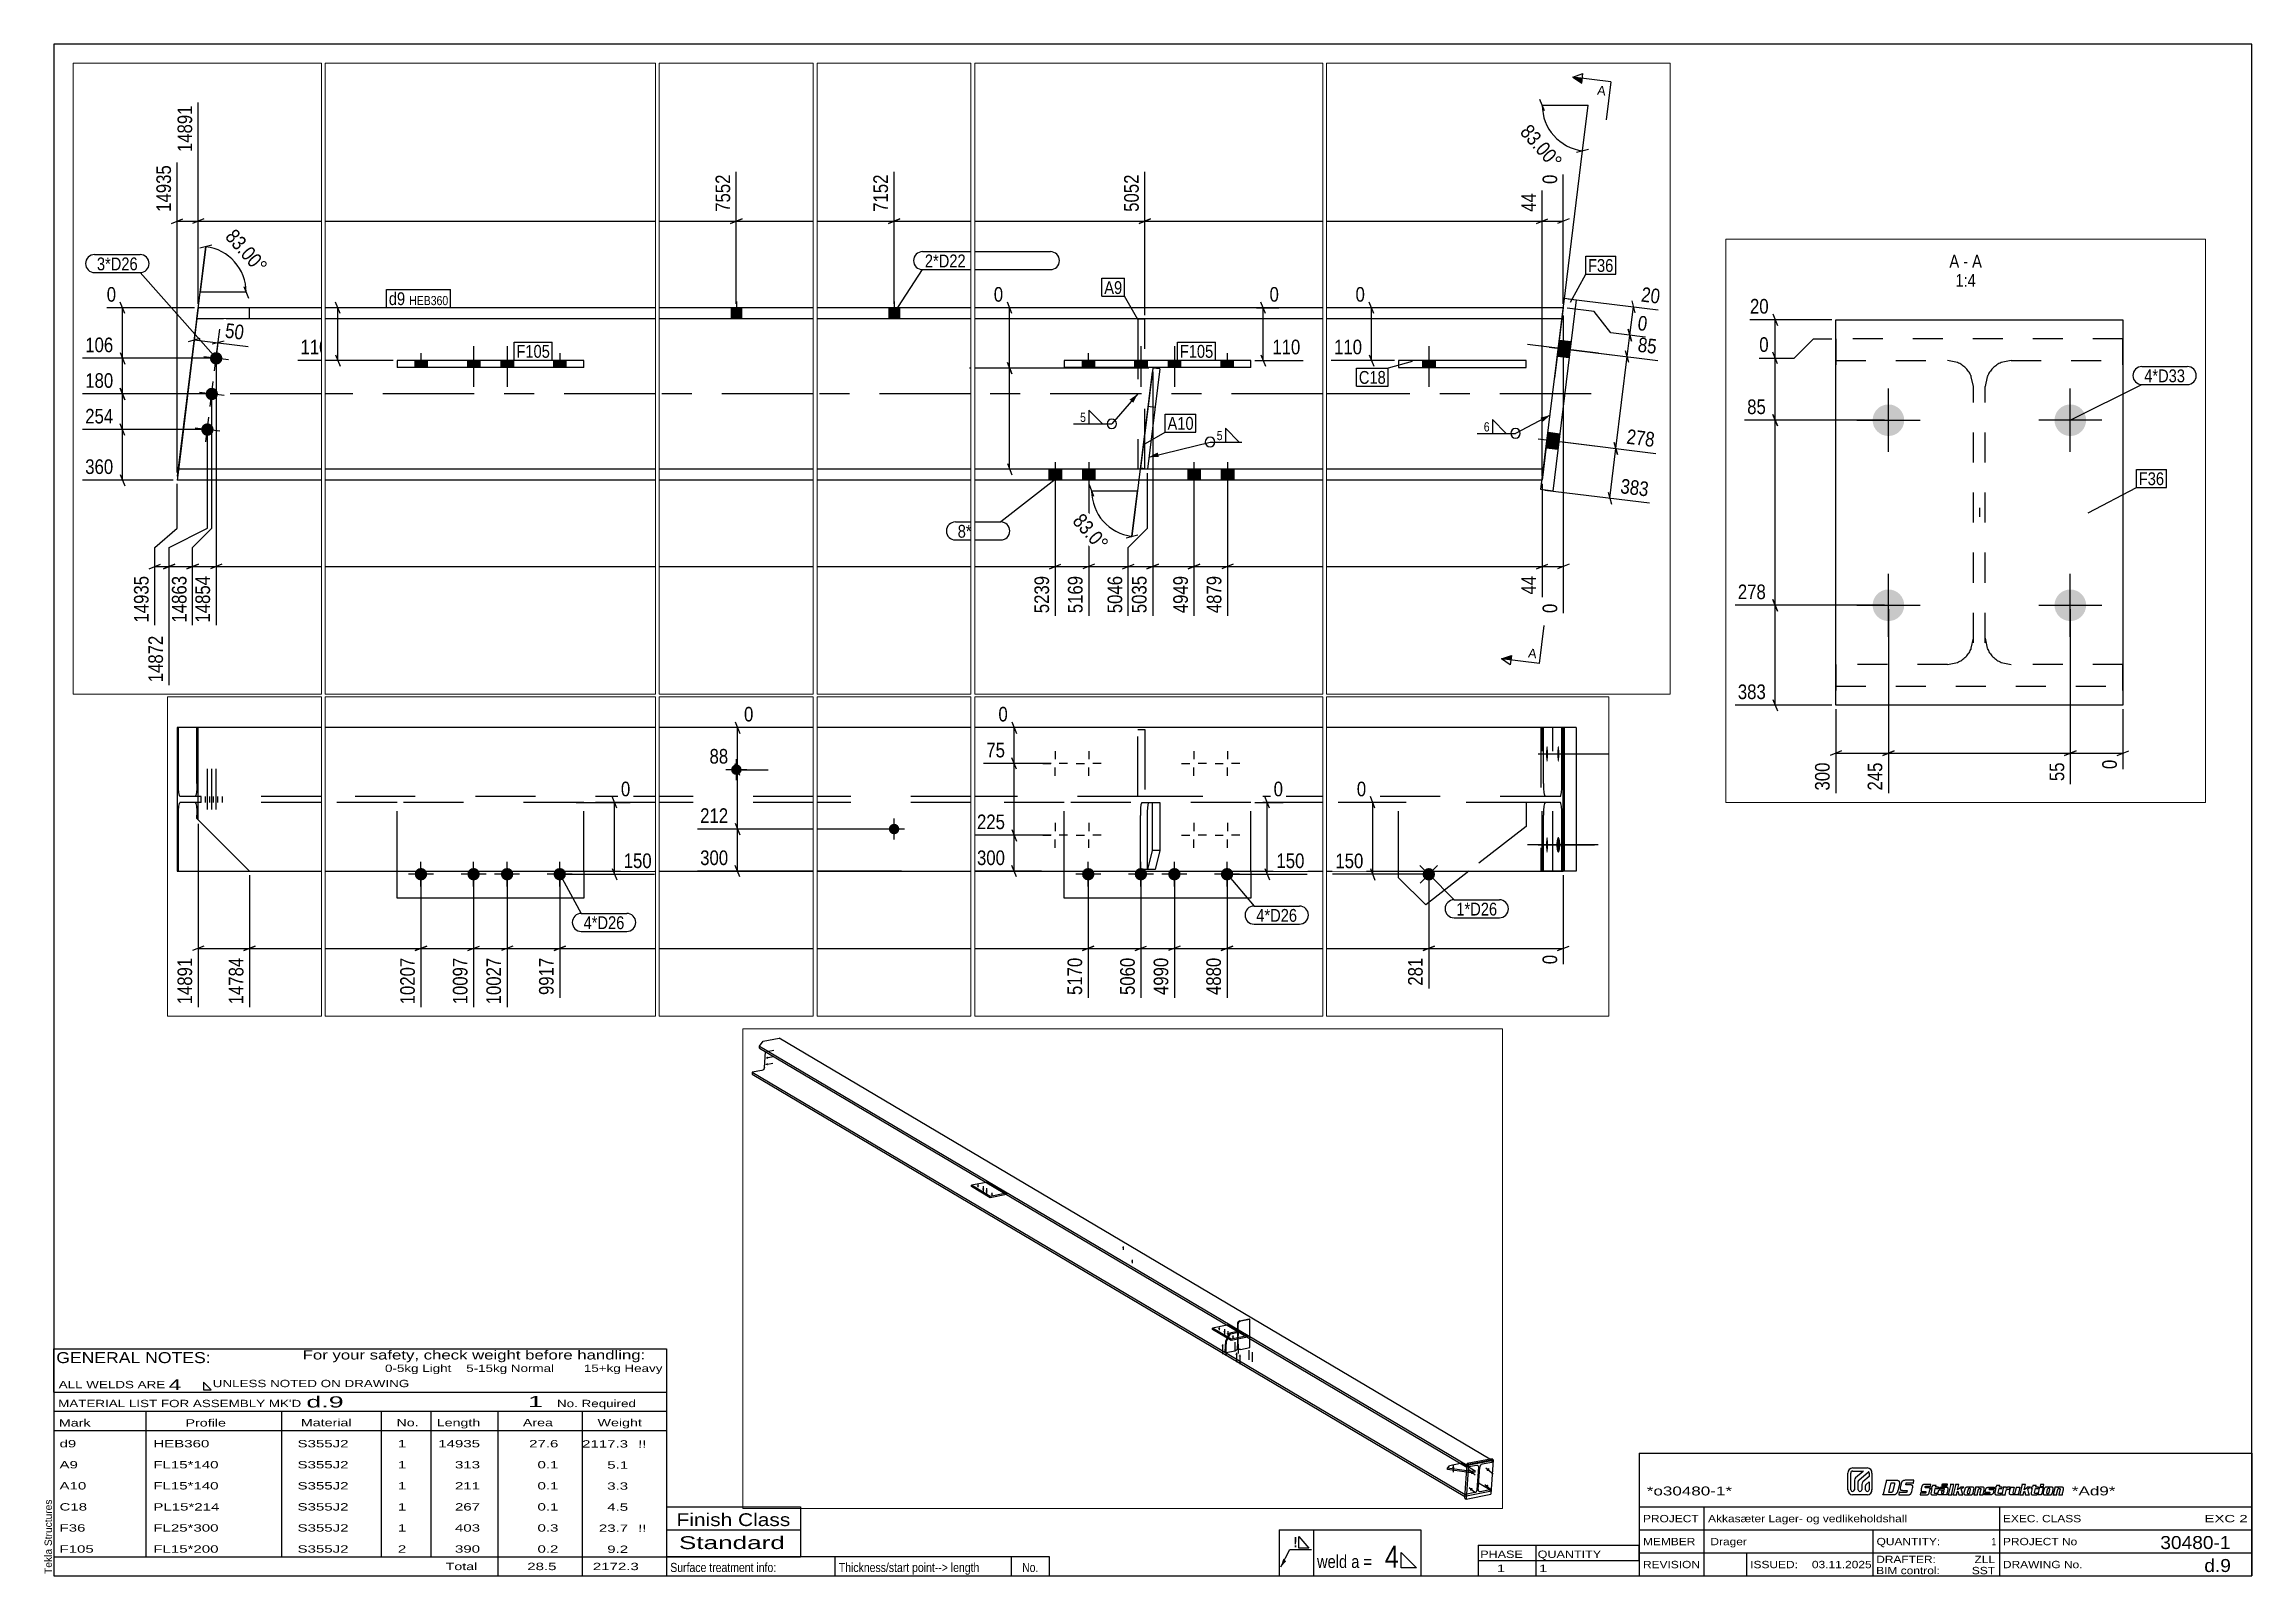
# Paper-space layout 'Layout1' of a CAD drawing. Header units: millimetres. Extents: x 2 to 579, y 5 to 405.
# The model-space entities are those that its viewports show. They can reach past a viewport. Long polylines and large blocks are cut down to what shows.
import ezdxf

# ---------------------------------------------------------------- set-up
doc = ezdxf.new("R2010")
doc.units = ezdxf.units.MM
doc.linetypes.add('DXK_LINE_DOT2', pattern=[3.9198, 1.9599, -1.9599])
doc.linetypes.add('DXK_LINE_DOT3', pattern=[5.9187, 2.979, -0.9799, 0.9799, -0.9799])
for name, color, linetype in [('GRAPHICAL_OBJECTS', 7, 'Continuous'), ('MÅLSÆTNING', 7, 'Continuous'), ('STÅL', 7, 'Continuous'), ('TEKST', 7, 'Continuous')]:
    doc.layers.add(name, color=color, linetype=linetype)
doc.layers.add('Viewport layer', color=7, linetype='Continuous', plot=False)
doc.styles.add('Arial', font='ARIAL.TTF', dxfattribs={"height": 0.2})
doc.styles.add('Arial Narrow', font='ARIALN.TTF', dxfattribs={"height": 0.2})
doc.styles.add('Arial Narrow Bold', font='ARIALNB.TTF', dxfattribs={"height": 0.2})
doc.styles.add('Arial Rounded MT Bold', font='ARLRDBD.TTF', dxfattribs={"height": 0.2})
doc.styles.add('IDAutomationHC39M', font='IDAUTOMATIONHC39M.TTF', dxfattribs={"height": 0.2})

psp = doc.layouts.get("Layout1")

# ---------------------------------------------------------------- texts
at = {"layer": 'GRAPHICAL_OBJECTS', "color": 7}
for s, height, style, width, p in [('GENERAL NOTES:', 2.8633, 'Arial Narrow', 1.4, (5.65, 60.56)), ('ALL WELDS ARE', 1.9089, 'Arial Narrow', 1.6, (6.29, 54)), ('UNLESS NOTED ON DRAWING', 1.9089, 'Arial Narrow', 1.6, (46.52, 54.28)), ('d.9', 2.912, 'Arial Rounded MT Bold', 1.794707, (70.97, 48.97)), ('1', 2.91, 'Arial Rounded MT Bold', 1.794707, (128.86, 49.06)), ("MATERIAL LIST FOR ASSEMBLY MK'D", 1.9089, 'Arial Narrow', 1.6, (6.15, 49.06)), ('No. Required', 1.9089, 'Arial Narrow', 1.6, (136.41, 49.06)), ('Mark', 1.909, 'Arial Narrow', 1.7, (6.34, 44)), ('Profile', 1.909, 'Arial Narrow', 1.7, (39.41, 44)), ('Material', 1.909, 'Arial Narrow', 1.7, (69.54, 44.06)), ('No.', 1.909, 'Arial Narrow', 1.7, (94.5, 44.06)), ('Length', 1.909, 'Arial Narrow', 1.7, (105, 44.06)), ('Area', 1.909, 'Arial Narrow', 1.7, (127.5, 44.06)), ('Weight', 1.909, 'Arial Narrow', 1.7, (147, 44.06)), ('PHASE', 1.909, 'Arial Narrow', 1.5, (377.5, 9.69)), ('QUANTITY', 1.909, 'Arial Narrow', 1.5, (392.5, 9.69))]:
    psp.add_text(s, height=height, dxfattribs=dict(at, style=style, width=width)).set_placement(p)
at = {"layer": 'GRAPHICAL_OBJECTS', "color": 7, "linetype": 'Continuous'}
for s, height, style, width, p in [('For your safety, check weight before handling:  ', 2.3861, 'Arial Narrow', 1.6, (70, 61.5)), ('0-5kg Light    5-15kg Normal        15+kg Heavy', 1.9089, 'Arial Narrow', 1.6, (91.5, 58.25)), ('4', 2.86, 'Arial Narrow', 1.794707, (35, 53.5)), ('d9', 1.909, 'Arial Narrow', 1.794707, (6.5, 38.56)), ('HEB360', 1.909, 'Arial Narrow', 1.794707, (31, 38.56)), ('S355J2', 1.909, 'Arial Narrow', 1.794707, (68.66, 38.56)), ('1', 1.91, 'Arial Narrow', 1.794707, (94.86, 38.56)), ('14935', 1.909, 'Arial Narrow', 1.794707, (105.4, 38.56)), ('27.6', 1.909, 'Arial Narrow', 1.794707, (129.13, 38.56)), ('2117.3', 1.909, 'Arial Narrow', 1.794707, (142.96, 38.5)), ('!!', 1.909, 'Arial Narrow', 1.794707, (157.6, 38.5)), ('A9', 1.909, 'Arial Narrow', 1.794707, (6.5, 33.06)), ('FL15*140', 1.909, 'Arial Narrow', 1.794707, (31, 33.06)), ('S355J2', 1.909, 'Arial Narrow', 1.794707, (68.66, 33.06)), ('1', 1.91, 'Arial Narrow', 1.794707, (94.86, 33.06)), ('313', 1.909, 'Arial Narrow', 1.794707, (109.77, 33.06)), ('0.1', 1.909, 'Arial Narrow', 1.794707, (131.32, 33.06)), ('5.1', 1.909, 'Arial Narrow', 1.794707, (149.53, 33)), ('A10', 1.909, 'Arial Narrow', 1.794707, (6.5, 27.56)), ('FL15*140', 1.909, 'Arial Narrow', 1.794707, (31, 27.56)), ('S355J2', 1.909, 'Arial Narrow', 1.794707, (68.66, 27.56)), ('1', 1.91, 'Arial Narrow', 1.794707, (94.86, 27.56)), ('211', 1.909, 'Arial Narrow', 1.794707, (109.77, 27.56)), ('0.1', 1.909, 'Arial Narrow', 1.794707, (131.32, 27.56)), ('3.3', 1.909, 'Arial Narrow', 1.794707, (149.53, 27.5)), ('C18', 1.909, 'Arial Narrow', 1.794707, (6.5, 22.06)), ('PL15*214', 1.909, 'Arial Narrow', 1.794707, (31, 22.06)), ('S355J2', 1.909, 'Arial Narrow', 1.794707, (68.66, 22.06)), ('1', 1.91, 'Arial Narrow', 1.794707, (94.86, 22.06)), ('267', 1.909, 'Arial Narrow', 1.794707, (109.77, 22.06)), ('0.1', 1.909, 'Arial Narrow', 1.794707, (131.32, 22.06)), ('4.5', 1.909, 'Arial Narrow', 1.794707, (149.53, 22)), ('*o30480-1*', 2.333, 'IDAutomationHC39M', 1.425378, (421, 26)), ('*Ad9*', 2.333, 'IDAutomationHC39M', 1.425378, (532, 26.01)), ('F36', 1.909, 'Arial Narrow', 1.794707, (6.5, 16.56)), ('FL25*300', 1.909, 'Arial Narrow', 1.794707, (31, 16.56)), ('S355J2', 1.909, 'Arial Narrow', 1.794707, (68.66, 16.56)), ('1', 1.91, 'Arial Narrow', 1.794707, (94.86, 16.56)), ('403', 1.909, 'Arial Narrow', 1.794707, (109.77, 16.56)), ('0.3', 1.909, 'Arial Narrow', 1.794707, (131.32, 16.56)), ('23.7', 1.909, 'Arial Narrow', 1.794707, (147.34, 16.5)), ('!!', 1.909, 'Arial Narrow', 1.794707, (157.6, 16.5)), ('Finish Class', 3.3405, 'Arial Narrow', 1.425378, (167.62, 18)), ('PROJECT', 1.909, 'Arial Narrow', 1.425378, (420, 19)), ('Akkasæter Lager- og vedlikeholdshall', 1.9089, 'Arial Narrow', 1.425378, (437, 19)), ('EXEC. CLASS', 1.9089, 'Arial Narrow', 1.425378, (514, 19)), ('EXC 2', 1.909, 'Arial Narrow', 1.780292, (566.64, 19)), ('F105', 1.909, 'Arial Narrow', 1.794707, (6.5, 11.06)), ('FL15*200', 1.909, 'Arial Narrow', 1.794707, (31, 11.06)), ('S355J2', 1.909, 'Arial Narrow', 1.794707, (68.66, 11.06)), ('2', 1.91, 'Arial Narrow', 1.794707, (94.86, 11.06)), ('390', 1.909, 'Arial Narrow', 1.794707, (109.77, 11.06)), ('0.2', 1.909, 'Arial Narrow', 1.794707, (131.32, 11.06)), ('9.2', 1.909, 'Arial Narrow', 1.794707, (149.53, 11)), ('Standard', 3.34, 'Arial Narrow', 1.780292, (168.26, 12)), ('MEMBER', 1.909, 'Arial Narrow', 1.425378, (420, 13)), ('Drager', 1.909, 'Arial Narrow', 1.42538, (437.61, 13)), ('QUANTITY:', 1.909, 'Arial Narrow', 1.425378, (481, 13)), ('PROJECT No', 1.909, 'Arial Narrow', 1.425378, (514, 13)), ('30480-1', 3.397, 'Arial Rounded MT Bold', 1.1, (555.09, 12)), ('Total', 1.909, 'Arial Narrow', 1.7, (107.33, 6.5)), ('28.5', 1.909, 'Arial Narrow', 1.794707, (128.64, 6.5)), ('2172.3', 1.909, 'Arial Narrow', 1.794707, (145.77, 6.5)), ('1', 1.91, 'Arial Narrow', 1.794707, (381.82, 6)), ('1', 1.91, 'Arial Narrow', 1.794707, (392.86, 6)), ('REVISION', 1.909, 'Arial Narrow', 1.425378, (420, 7)), ('ISSUED:', 1.909, 'Arial Narrow', 1.425378, (448, 7)), ('03.11.2025', 1.909, 'Arial Narrow', 1.425378, (464.11, 7)), ('DRAFTER:', 1.909, 'Arial Narrow', 1.425378, (480.91, 8.35)), ('BIM control:', 1.9089, 'Arial Narrow', 1.425378, (480.9, 5.44)), ('SST', 1.909, 'Arial Narrow', 1.425378, (505.88, 5.43)), ('ZLL', 1.909, 'Arial Narrow', 1.425378, (506.58, 8.35)), ('DRAWING No.', 1.9089, 'Arial Narrow', 1.425378, (514, 7)), ('d.9', 3.397, 'Arial Rounded MT Bold', 1.1, (566.58, 6))]:
    psp.add_text(s, height=height, dxfattribs=dict(at, style=style, width=width)).set_placement(p)
at = {"layer": 'GRAPHICAL_OBJECTS', "color": 174, "linetype": 'Continuous', "style": 'Arial'}
psp.add_text('Tekla Structures', height=1.9102, rotation=90, dxfattribs=at).set_placement((4.5, 5.5))
at = {"layer": 'GRAPHICAL_OBJECTS', "color": 2, "linetype": 'Continuous', "style": 'Arial Narrow Bold', "width": 0.99921}
psp.add_text('!', height=2.73, dxfattribs=at).set_placement((328.73, 12.42))
at = {"layer": 'GRAPHICAL_OBJECTS', "color": 7, "linetype": 'Continuous', "style": 'Arial Narrow'}
for s, height, p in [('4', 5.73, (352.61, 7.11)), ('1', 1.91, (511.03, 13)), ('Surface treatment info:', 2.3861, (166, 6)), ('Thickness/start point--> length', 2.3861, (210, 6)), ('weld a =', 3.34, (334.88, 7.06))]:
    psp.add_text(s, height=height, dxfattribs=at).set_placement(p)
at = {"layer": 'GRAPHICAL_OBJECTS', "color": 7, "style": 'Arial Narrow'}
psp.add_text('No.', height=2.386, dxfattribs=at).set_placement((257.87, 6))

msp = doc.modelspace()

# ---------------------------------------------------------------- hatches: boundary and pattern name
at = {"layer": 'STÅL', "linetype": 'Continuous'}
for points in [[(13696.7, 4708.3), (13697.1, 4705.6), (13697.2, 4703), (13697.1, 4700.6), (13696.6, 4698.4), (13695.9, 4696.6), (13695, 4695.3), (13693.9, 4694.5), (13692.6, 4694.3), (13691.3, 4694.6), (13689.9, 4695.5), (13688.6, 4696.8), (13687.4, 4698.6), (13686.3, 4700.8), (13685.4, 4703.3), (13684.7, 4705.9), (13684.3, 4708.6), (13684.2, 4711.2), (13684.4, 4713.6), (13684.9, 4715.8), (13685.6, 4717.5), (13686.5, 4718.9), (13687.6, 4719.6), (13688.9, 4719.9), (13690.2, 4719.6), (13691.5, 4718.7), (13692.9, 4717.4), (13694.1, 4715.5), (13695.2, 4713.4), (13696.1, 4710.9)], [(13692.2, 4641), (13692.5, 4638.4), (13692.7, 4635.7), (13692.5, 4633.3), (13692, 4631.2), (13691.3, 4629.4), (13690.4, 4628.1), (13689.3, 4627.3), (13688, 4627), (13686.7, 4627.3), (13685.3, 4628.2), (13684, 4629.6), (13682.8, 4631.4), (13681.7, 4633.6), (13680.8, 4636), (13680.2, 4638.7), (13679.8, 4641.3), (13679.7, 4644), (13679.8, 4646.4), (13680.3, 4648.5), (13681, 4650.3), (13681.9, 4651.6), (13683, 4652.4), (13684.3, 4652.7), (13685.6, 4652.3), (13687, 4651.5), (13688.3, 4650.1), (13689.5, 4648.3), (13690.6, 4646.1), (13691.5, 4643.7)], [(15888.4, 3363.9), (15885.7, 3364), (15883.2, 3364.3), (15880.8, 3364.7), (15878.8, 3365.4), (15877.2, 3366.1), (15876.1, 3367), (15875.5, 3367.9), (15875.5, 3368.8), (15876.1, 3369.7), (15877.2, 3370.6), (15878.8, 3371.3), (15880.8, 3371.9), (15883.2, 3372.4), (15885.7, 3372.7), (15888.4, 3372.8), (15891.2, 3372.7), (15893.7, 3372.4), (15896.1, 3371.9), (15898.1, 3371.3), (15899.7, 3370.6), (15900.8, 3369.7), (15901.4, 3368.8), (15901.4, 3367.9), (15900.8, 3367), (15899.7, 3366.1), (15898.1, 3365.4), (15896.1, 3364.7), (15893.7, 3364.3), (15891.2, 3364)], [(15943.4, 3331.3), (15940.7, 3331.4), (15938.2, 3331.7), (15935.8, 3332.2), (15933.8, 3332.8), (15932.2, 3333.5), (15931.1, 3334.4), (15930.5, 3335.3), (15930.5, 3336.2), (15931.1, 3337.1), (15932.2, 3338), (15933.8, 3338.7), (15935.8, 3339.4), (15938.2, 3339.8), (15940.7, 3340.1), (15943.4, 3340.2), (15946.1, 3340.1), (15948.7, 3339.8), (15951.1, 3339.4), (15953.1, 3338.7), (15954.7, 3338), (15955.8, 3337.1), (15956.4, 3336.2), (15956.4, 3335.3), (15955.8, 3334.4), (15954.7, 3333.5), (15953.1, 3332.8), (15951.1, 3332.2), (15948.7, 3331.7), (15946.1, 3331.4)], [(15978.4, 3310.6), (15975.7, 3310.7), (15973.2, 3311), (15970.8, 3311.4), (15968.8, 3312.1), (15967.2, 3312.8), (15966.1, 3313.7), (15965.5, 3314.6), (15965.5, 3315.5), (15966.1, 3316.4), (15967.2, 3317.3), (15968.8, 3318), (15970.8, 3318.6), (15973.2, 3319.1), (15975.7, 3319.4), (15978.4, 3319.5), (15981.1, 3319.4), (15983.7, 3319.1), (15986.1, 3318.6), (15988.1, 3318), (15989.7, 3317.3), (15990.8, 3316.4), (15991.4, 3315.5), (15991.4, 3314.6), (15990.8, 3313.7), (15989.7, 3312.8), (15988.1, 3312.1), (15986.1, 3311.4), (15983.7, 3311), (15981.1, 3310.7)], [(16033.4, 3278), (16030.7, 3278.1), (16028.2, 3278.4), (16025.8, 3278.8), (16023.8, 3279.5), (16022.2, 3280.2), (16021.1, 3281.1), (16020.5, 3282), (16020.5, 3282.9), (16021.1, 3283.8), (16022.2, 3284.7), (16023.8, 3285.4), (16025.8, 3286), (16028.2, 3286.5), (16030.7, 3286.8), (16033.4, 3286.9), (16036.2, 3286.8), (16038.7, 3286.5), (16041.1, 3286), (16043.1, 3285.4), (16044.7, 3284.7), (16045.8, 3283.8), (16046.4, 3282.9), (16046.4, 3282), (16045.8, 3281.1), (16044.7, 3280.2), (16043.1, 3279.5), (16041.1, 3278.8), (16038.7, 3278.4), (16036.2, 3278.1)], [(17405.3, 2718.7), (17403, 2718.8), (17400.8, 2719), (17398.8, 2719.4), (17397.1, 2719.9), (17395.7, 2720.6), (17394.8, 2721.3), (17394.3, 2722.1), (17394.3, 2722.8), (17394.8, 2723.6), (17395.7, 2724.3), (17397.1, 2725), (17398.8, 2725.5), (17400.8, 2725.9), (17403, 2726.1), (17405.3, 2726.2), (17407.6, 2726.1), (17409.7, 2725.9), (17411.7, 2725.5), (17413.4, 2725), (17414.8, 2724.3), (17415.7, 2723.6), (17416.2, 2722.8), (17416.2, 2722.1), (17415.7, 2721.3), (17414.8, 2720.6), (17413.4, 2719.9), (17411.7, 2719.4), (17409.7, 2719), (17407.6, 2718.8)], [(17497.9, 2579), (17495.6, 2579.1), (17493.4, 2579.3), (17491.4, 2579.7), (17489.7, 2580.2), (17488.4, 2580.9), (17487.4, 2581.6), (17486.9, 2582.4), (17486.9, 2583.2), (17487.4, 2583.9), (17488.4, 2584.6), (17489.7, 2585.3), (17491.4, 2585.8), (17493.4, 2586.2), (17495.6, 2586.4), (17497.9, 2586.5), (17500.2, 2586.4), (17502.4, 2586.2), (17504.3, 2585.8), (17506.1, 2585.3), (17507.4, 2584.6), (17508.3, 2583.9), (17508.8, 2583.2), (17508.8, 2582.4), (17508.3, 2581.6), (17507.4, 2580.9), (17506.1, 2580.2), (17504.3, 2579.7), (17502.4, 2579.3), (17500.2, 2579.1)], [(18407.2, 1871.8), (18404.5, 1871.9), (18401.9, 1872.2), (18399.6, 1872.6), (18397.6, 1873.3), (18396, 1874), (18394.9, 1874.9), (18394.3, 1875.8), (18394.3, 1876.7), (18394.9, 1877.6), (18396, 1878.5), (18397.6, 1879.2), (18399.6, 1879.8), (18401.9, 1880.3), (18404.5, 1880.6), (18407.2, 1880.7), (18409.9, 1880.6), (18412.5, 1880.3), (18414.9, 1879.8), (18416.9, 1879.2), (18418.5, 1878.5), (18419.6, 1877.6), (18420.2, 1876.7), (18420.2, 1875.8), (18419.6, 1874.9), (18418.5, 1874), (18416.9, 1873.3), (18414.9, 1872.6), (18412.5, 1872.2), (18409.9, 1871.9)], [(18462.2, 1839.2), (18459.5, 1839.3), (18456.9, 1839.6), (18454.6, 1840.1), (18452.6, 1840.7), (18451, 1841.4), (18449.9, 1842.3), (18449.3, 1843.2), (18449.3, 1844.1), (18449.9, 1845), (18451, 1845.9), (18452.6, 1846.6), (18454.6, 1847.2), (18456.9, 1847.7), (18459.5, 1848), (18462.2, 1848.1), (18464.9, 1848), (18467.5, 1847.7), (18469.9, 1847.2), (18471.9, 1846.6), (18473.5, 1845.9), (18474.6, 1845), (18475.2, 1844.1), (18475.2, 1843.2), (18474.6, 1842.3), (18473.5, 1841.4), (18471.9, 1840.7), (18469.9, 1840.1), (18467.5, 1839.6), (18464.9, 1839.3)], [(18497.2, 1818.5), (18494.5, 1818.6), (18491.9, 1818.9), (18489.6, 1819.3), (18487.6, 1819.9), (18486, 1820.7), (18484.9, 1821.5), (18484.3, 1822.5), (18484.3, 1823.4), (18484.9, 1824.3), (18486, 1825.1), (18487.6, 1825.9), (18489.6, 1826.5), (18491.9, 1827), (18494.5, 1827.3), (18497.2, 1827.4), (18499.9, 1827.3), (18502.5, 1827), (18504.9, 1826.5), (18506.9, 1825.9), (18508.5, 1825.1), (18509.6, 1824.3), (18510.2, 1823.4), (18510.2, 1822.5), (18509.6, 1821.5), (18508.5, 1820.7), (18506.9, 1819.9), (18504.9, 1819.3), (18502.5, 1818.9), (18499.9, 1818.6)], [(18552.2, 1785.9), (18549.5, 1786), (18546.9, 1786.3), (18544.6, 1786.7), (18542.6, 1787.4), (18541, 1788.1), (18539.9, 1789), (18539.3, 1789.9), (18539.3, 1790.8), (18539.9, 1791.7), (18541, 1792.6), (18542.6, 1793.3), (18544.6, 1793.9), (18546.9, 1794.4), (18549.5, 1794.7), (18552.2, 1794.8), (18554.9, 1794.7), (18557.5, 1794.4), (18559.9, 1793.9), (18561.9, 1793.3), (18563.5, 1792.6), (18564.6, 1791.7), (18565.2, 1790.8), (18565.2, 1789.9), (18564.6, 1789), (18563.5, 1788.1), (18561.9, 1787.4), (18559.9, 1786.7), (18557.5, 1786.3), (18554.9, 1786)], [(18443, 1692.4), (18440.3, 1692.5), (18437.8, 1692.7), (18435.4, 1693.2), (18433.4, 1693.8), (18431.8, 1694.6), (18430.7, 1695.4), (18430.1, 1696.3), (18430.1, 1697.3), (18430.7, 1698.2), (18431.8, 1699), (18433.4, 1699.8), (18435.4, 1700.4), (18437.8, 1700.9), (18440.3, 1701.2), (18443, 1701.3), (18445.7, 1701.2), (18448.3, 1700.9), (18450.7, 1700.4), (18452.7, 1699.8), (18454.3, 1699), (18455.4, 1698.2), (18456, 1697.3), (18456, 1696.3), (18455.4, 1695.4), (18454.3, 1694.6), (18452.7, 1693.8), (18450.7, 1693.2), (18448.3, 1692.7), (18445.7, 1692.5)], [(18588, 1606.5), (18585.3, 1606.6), (18582.8, 1606.8), (18580.4, 1607.3), (18578.4, 1607.9), (18576.8, 1608.7), (18575.7, 1609.5), (18575.1, 1610.4), (18575.1, 1611.4), (18575.7, 1612.3), (18576.8, 1613.1), (18578.4, 1613.9), (18580.4, 1614.5), (18582.8, 1615), (18585.3, 1615.3), (18588, 1615.4), (18590.7, 1615.3), (18593.3, 1615), (18595.7, 1614.5), (18597.7, 1613.9), (18599.3, 1613.1), (18600.4, 1612.3), (18601, 1611.4), (18601, 1610.4), (18600.4, 1609.5), (18599.3, 1608.7), (18597.7, 1607.9), (18595.7, 1607.3), (18593.3, 1606.8), (18590.7, 1606.6)], [(18623, 1585.7), (18620.3, 1585.8), (18617.8, 1586.1), (18615.4, 1586.6), (18613.4, 1587.2), (18611.8, 1588), (18610.7, 1588.8), (18610.1, 1589.7), (18610.1, 1590.6), (18610.7, 1591.6), (18611.8, 1592.4), (18613.4, 1593.2), (18615.4, 1593.8), (18617.8, 1594.2), (18620.3, 1594.5), (18623, 1594.6), (18625.7, 1594.5), (18628.3, 1594.2), (18630.7, 1593.8), (18632.7, 1593.2), (18634.3, 1592.4), (18635.4, 1591.6), (18636, 1590.6), (18636, 1589.7), (18635.4, 1588.8), (18634.3, 1588), (18632.7, 1587.2), (18630.7, 1586.6), (18628.3, 1586.1), (18625.7, 1585.8)], [(60415.8, 807.4), (60393.8, 807.4), (60393.8, 784.9), (60415.8, 784.9)], [(60815.8, 807.4), (60793.8, 807.4), (60793.8, 784.9), (60815.8, 784.9)], [(67969.1, 703.6), (67973.2, 736.3), (67948.3, 739.4), (67944.3, 706.6)], [(67969.1, 703.6), (67973.2, 736.3), (67948.3, 739.4), (67944.3, 706.6)], [(53090.2, 703.4, -1), (53116, 700.2, -1)], [(57762.2, 697.4), (57736.2, 697.4), (57736.2, 682.4), (57762.2, 682.4)], [(57872.2, 697.4), (57846.2, 697.4), (57846.2, 682.4), (57872.2, 682.4)], [(57942.2, 697.4), (57916.2, 697.4), (57916.2, 682.4), (57942.2, 682.4)], [(58052.2, 697.4), (58026.2, 697.4), (58026.2, 682.4), (58052.2, 682.4)], [(62799.8, 697.4), (62773.8, 697.4), (62773.8, 682.4), (62799.8, 682.4)], [(62909.7, 697.4), (62883.7, 697.4), (62883.7, 682.4), (62909.7, 682.4)], [(62979.7, 697.4), (62953.7, 697.4), (62953.7, 682.4), (62979.7, 682.4)], [(63089.8, 697.4), (63063.8, 697.4), (63063.8, 682.4), (63089.8, 682.4)], [(67688.8, 697.4), (67662.8, 697.4), (67662.8, 682.4), (67688.8, 682.4)], [(53081.1, 628.9, -1), (53106.9, 625.8, -1)], [(44301.3, 548.2), (44301.2, 544.8), (44301.1, 541.5), (44300.9, 538.5), (44300.6, 535.9), (44300.3, 533.9), (44299.9, 532.5), (44299.5, 531.8), (44299.1, 531.8), (44298.7, 532.5), (44298.3, 533.9), (44297.9, 535.9), (44297.6, 538.5), (44297.4, 541.5), (44297.3, 544.8), (44297.3, 548.2), (44297.3, 551.6), (44297.4, 554.9), (44297.6, 557.9), (44297.9, 560.5), (44298.3, 562.5), (44298.7, 563.9), (44299.1, 564.6), (44299.5, 564.6), (44299.9, 563.9), (44300.3, 562.5), (44300.6, 560.5), (44300.9, 557.9), (44301.1, 554.9), (44301.2, 551.6)], [(44324.8, 548.2), (44324.8, 544.8), (44324.7, 541.5), (44324.5, 538.5), (44324.2, 535.9), (44323.8, 533.9), (44323.5, 532.5), (44323, 531.8), (44322.6, 531.8), (44322.2, 532.5), (44321.8, 533.9), (44321.5, 535.9), (44321.2, 538.5), (44321, 541.5), (44320.9, 544.8), (44320.8, 548.2), (44320.9, 551.6), (44321, 554.9), (44321.2, 557.9), (44321.5, 560.5), (44321.8, 562.5), (44322.2, 563.9), (44322.6, 564.6), (44323, 564.6), (44323.5, 563.9), (44323.8, 562.5), (44324.2, 560.5), (44324.5, 557.9), (44324.7, 554.9), (44324.8, 551.6)], [(53071.9, 554.5, -1), (53097.7, 551.3, -1)], [(67924.8, 547.5), (67920.8, 514.7), (67945.6, 511.7), (67949.6, 544.4)], [(67924.8, 547.5), (67920.8, 514.7), (67945.6, 511.7), (67949.6, 544.4)], [(36770.3, 515.2, -1), (36792.3, 515.2, -1)], [(62730.7, 469.9), (62704.7, 469.9), (62704.7, 447.4), (62730.7, 447.4)], [(62730.7, 469.9), (62704.7, 469.9), (62704.7, 447.4), (62730.7, 447.4)], [(62800.7, 469.9), (62774.7, 469.9), (62774.7, 447.4), (62800.7, 447.4)], [(62800.7, 469.9), (62774.7, 469.9), (62774.7, 447.4), (62800.7, 447.4)], [(63020.7, 469.9), (62994.7, 469.9), (62994.7, 447.4), (63020.7, 447.4)], [(63020.7, 469.9), (62994.7, 469.9), (62994.7, 447.4), (63020.7, 447.4)], [(63090.7, 469.9), (63064.7, 469.9), (63064.7, 447.4), (63090.7, 447.4)], [(63090.7, 469.9), (63064.7, 469.9), (63064.7, 447.4), (63090.7, 447.4)], [(169.8, 415.8, -1), (169.8, 382.8, -1)], [(359.8, 382.8, -1), (359.8, 415.8, -1)], [(20851.6, 423.6), (20848.9, 423.7), (20846.3, 424), (20843.9, 424.5), (20841.9, 425.1), (20840.3, 425.8), (20839.2, 426.7), (20838.6, 427.6), (20838.6, 428.5), (20839.2, 429.4), (20840.3, 430.3), (20841.9, 431), (20843.9, 431.7), (20846.3, 432.1), (20848.9, 432.4), (20851.6, 432.5), (20854.3, 432.4), (20856.9, 432.1), (20859.2, 431.7), (20861.2, 431), (20862.8, 430.3), (20863.9, 429.4), (20864.5, 428.5), (20864.5, 427.6), (20863.9, 426.7), (20862.8, 425.8), (20861.2, 425.1), (20859.2, 424.5), (20856.9, 424), (20854.3, 423.7)], [(21207.2, 412.8), (21209.6, 415.3), (21212.4, 417.3), (21215.3, 418.8), (21218.3, 419.7), (21221.2, 419.9), (21224, 419.4), (21226.4, 418.3), (21228.5, 416.6), (21230, 414.4), (21231, 411.8), (21231.3, 408.9), (21231.1, 405.8), (21230.2, 402.7), (21228.7, 399.6), (21226.8, 396.8), (21224.4, 394.3), (21221.7, 392.3), (21218.7, 390.8), (21215.7, 390), (21212.8, 389.8), (21210, 390.2), (21207.6, 391.3), (21205.6, 393), (21204, 395.2), (21203, 397.8), (21202.7, 400.7), (21202.9, 403.8), (21203.8, 407), (21205.3, 410)], [(37170.3, 391.2, -1), (37192.3, 391.2, -1)], [(21042.7, 380.4), (21045.1, 382.8), (21047.8, 384.8), (21050.7, 386.3), (21053.7, 387.2), (21056.7, 387.4), (21059.4, 386.9), (21061.9, 385.8), (21063.9, 384.2), (21065.5, 382), (21066.4, 379.3), (21066.8, 376.4), (21066.5, 373.3), (21065.6, 370.2), (21064.2, 367.1), (21062.2, 364.3), (21059.8, 361.8), (21057.1, 359.8), (21054.2, 358.3), (21051.2, 357.5), (21048.3, 357.3), (21045.5, 357.7), (21043.1, 358.8), (21041, 360.5), (21039.5, 362.7), (21038.5, 365.3), (21038.1, 368.2), (21038.4, 371.3), (21039.3, 374.5), (21040.7, 377.5)], [(44301.3, 358.2), (44301.2, 354.8), (44301.1, 351.5), (44300.9, 348.5), (44300.6, 345.9), (44300.3, 343.9), (44299.9, 342.5), (44299.5, 341.8), (44299.1, 341.8), (44298.7, 342.5), (44298.3, 343.9), (44297.9, 345.9), (44297.6, 348.5), (44297.4, 351.5), (44297.3, 354.8), (44297.3, 358.2), (44297.3, 361.6), (44297.4, 364.9), (44297.6, 367.9), (44297.9, 370.5), (44298.3, 372.5), (44298.7, 373.9), (44299.1, 374.6), (44299.5, 374.6), (44299.9, 373.9), (44300.3, 372.5), (44300.6, 370.5), (44300.9, 367.9), (44301.1, 364.9), (44301.2, 361.6)], [(44326.9, 358.2), (44326.8, 354.8), (44326.5, 351.5), (44326.1, 348.5), (44325.5, 345.9), (44324.8, 343.9), (44324.1, 342.5), (44323.3, 341.8), (44322.4, 341.8), (44321.6, 342.5), (44320.8, 343.9), (44320.1, 345.9), (44319.6, 348.5), (44319.2, 351.5), (44318.9, 354.8), (44318.8, 358.2), (44318.9, 361.6), (44319.2, 364.9), (44319.6, 367.9), (44320.1, 370.5), (44320.8, 372.5), (44321.6, 373.9), (44322.4, 374.6), (44323.3, 374.6), (44324.1, 373.9), (44324.8, 372.5), (44325.5, 370.5), (44326.1, 367.9), (44326.5, 364.9), (44326.8, 361.6)], [(34112.7, 296.9, -1), (34138.7, 296.9, -1)], [(34222.7, 296.9, -1), (34248.7, 296.9, -1)], [(34292.7, 296.9, -1), (34318.7, 296.9, -1)], [(34402.7, 296.9, -1), (34428.7, 296.9, -1)], [(39150.3, 296.9, -1), (39176.3, 296.9, -1)], [(39260.3, 296.9, -1), (39286.3, 296.9, -1)], [(39330.3, 296.9, -1), (39356.3, 296.9, -1)], [(39440.3, 296.9, -1), (39466.3, 296.9, -1)], [(44043, 305.8, -1), (44061.6, 287.6, -1)], [(21195.5, 239.5), (21197.9, 242), (21200.6, 244), (21203.5, 245.4), (21206.5, 246.3), (21209.4, 246.5), (21212.2, 246.1), (21214.6, 245), (21216.7, 243.3), (21218.2, 241.1), (21219.2, 238.5), (21219.5, 235.6), (21219.3, 232.4), (21218.4, 229.3), (21217, 226.2), (21215, 223.4), (21212.6, 221), (21209.9, 218.9), (21207, 217.5), (21204, 216.6), (21201, 216.4), (21198.3, 216.9), (21195.8, 217.9), (21193.8, 219.6), (21192.2, 221.8), (21191.3, 224.4), (21190.9, 227.4), (21191.2, 230.5), (21192, 233.6), (21193.5, 236.7)], [(153.3, 206, -1), (186.3, 206, -1)], [(343.3, 206, -1), (376.3, 206, -1)], [(21030.9, 207), (21033.3, 209.5), (21036, 211.5), (21038.9, 213), (21041.9, 213.8), (21044.9, 214), (21047.6, 213.6), (21050.1, 212.5), (21052.1, 210.8), (21053.7, 208.6), (21054.6, 206), (21055, 203.1), (21054.7, 200), (21053.9, 196.8), (21052.4, 193.8), (21050.4, 190.9), (21048, 188.5), (21045.3, 186.4), (21042.4, 185), (21039.4, 184.1), (21036.5, 183.9), (21033.7, 184.4), (21031.3, 185.5), (21029.2, 187.1), (21027.7, 189.3), (21026.7, 192), (21026.4, 194.9), (21026.6, 198), (21027.5, 201.1), (21029, 204.2)]]:
    msp.add_hatch(color=96, dxfattribs=at).paths.add_polyline_path(points)
at = {"layer": 'TEKST', "linetype": 'Continuous'}
for color, points in [(30, [(67996.4, 1286.7), (67995.2, 1276.8), (67976.6, 1289.2)]), (3, [(62873.2, 615.5), (62890.1, 627.4), (62880.8, 609)]), (3, [(67909.1, 578), (67929.1, 582.8), (67913.7, 569.1)]), (3, [(62934.3, 495.5), (62913.7, 495.5), (62931.9, 505.2)]), (30, [(67848.4, 81.2), (67847.2, 71.3), (67827.3, 73.7)])]:
    msp.add_hatch(color=color, dxfattribs=at).paths.add_polyline_path(points)

# ---------------------------------------------------------------- linework, layer by layer
at = {"layer": 'MÅLSÆTNING', "color": 7, "linetype": 'Continuous'}
for p, q in [((53065.7, 815.4), (53065.7, 1236)), ((53065.7, 815.4), (53065.7, 1236)), ((67917.5, 1218.8), (67907.9, 1242.8)), ((67912.7, 1230.8), (68008.7, 1230.8)), ((67997, 1135.5), (68008.7, 1230.8)), ((67984.5, 1132.2), (68009.5, 1138.8)), ((53021.5, 463.5), (53021.5, 1111.2)), ((60404.6, 815.4), (60404.6, 1091.7)), ((60404.6, 815.4), (60404.6, 1091.7)), ((60804.8, 815.4), (60804.8, 1091.7)), ((60804.8, 815.4), (60804.8, 1091.7)), ((62905.1, 791.9), (62905.1, 1091.7)), ((62905.1, 791.9), (62905.1, 1091.7)), ((67956.7, 815.4), (67956.7, 1085.6)), ((67912.5, 455.4), (67912.5, 1052.7)), ((53009.5, 983.7), (53033.5, 993.3)), ((53077.7, 993.3), (53053.7, 983.7)), ((53077.7, 993.3), (53053.7, 983.7)), ((60416.6, 993.3), (60392.6, 983.7)), ((60392.6, 983.7), (60416.6, 993.3)), ((60816.8, 993.3), (60792.8, 983.7)), ((60792.8, 983.7), (60816.8, 993.3)), ((62917.1, 993.3), (62893.1, 983.7)), ((62893.1, 983.7), (62917.1, 993.3)), ((67900.5, 983.7), (67924.5, 993.3)), ((67900.5, 983.7), (67924.5, 993.3)), ((67968.7, 993.3), (67944.7, 983.7)), ((53021.5, 988.5), (53065.7, 988.5)), ((60404.6, 988.5), (60804.8, 988.5)), ((60804.8, 988.5), (62905.1, 988.5)), ((62905.1, 988.5), (67912.5, 988.5)), ((67912.5, 988.5), (67956.7, 988.5)), ((53022.5, 455.3), (53081.4, 935.1)), ((53093.9, 938.4), (53068.9, 931.8)), ((53081.4, 935.1), (53069.7, 839.8)), ((53165.7, 839.8), (53069.7, 839.8)), ((53160.9, 851.8), (53170.5, 827.8)), ((53057.7, 807.4), (52874.5, 807.4)), ((52912.4, 795.4), (52902.8, 819.4)), ((52907.6, 701.8), (52907.6, 807.4)), ((57767.7, 807.4), (53324.1, 807.4)), ((57580.3, 795.4), (57570.7, 819.4)), ((57575.5, 697.4), (57575.5, 807.4)), ((62999.7, 807.4), (62589.5, 807.4)), ((62627.4, 795.4), (62617.8, 819.4)), ((62622.6, 681.4), (62622.6, 807.4)), ((63138.5, 807.4), (63185.1, 807.4)), ((63156.8, 795.4), (63147.2, 819.4)), ((63152, 697.4), (63152, 807.4)), ((67565, 807.4), (67522.7, 807.4)), ((67560.6, 795.4), (67551, 819.4)), ((67555.8, 697.4), (67555.8, 807.4)), ((67967.1, 826.2), (68155.2, 803.1)), ((68099.7, 822), (68106.3, 797)), ((67956.7, 791.2), (67956.7, 169.7)), ((68021.2, 799.4), (67964.6, 806.4)), ((68021.2, 799.4), (67964.6, 806.4)), ((68056, 754.9), (68021.2, 799.4)), ((68056, 754.9), (68021.2, 799.4)), ((53054.5, 715.8), (53061, 768.8)), ((53104.1, 709.7), (53110.6, 762.7)), ((53045, 737.3), (53070, 743.9)), ((53057.5, 740.6), (53107.1, 734.5)), ((53119.6, 737.8), (53094.6, 731.2)), ((67946.8, 722.9), (68154, 697.5)), ((68093.5, 692.8), (68086.9, 717.8)), ((53095.1, 701.8), (52823.8, 701.8)), ((52902.8, 713.8), (52912.4, 689.8)), ((52907.6, 627.4), (52907.6, 701.8)), ((53103.1, 693.8), (53103.1, 144)), ((53103.1, 693.8), (53103.1, 144)), ((57691.2, 697.4), (53273.4, 697.4)), ((57570.7, 709.4), (57580.3, 685.4)), ((62627.4, 669.4), (62617.8, 693.4)), ((63134.8, 697.4), (63235.8, 697.4)), ((63147.2, 709.4), (63156.8, 685.4)), ((67604.2, 697.4), (67472, 697.4)), ((67551, 709.4), (67560.6, 685.4)), ((62913.4, 681.4), (60962.4, 681.4)), ((62622.6, 470.2), (62622.6, 681.4)), ((62920.4, 673.5), (62878.2, 329.9)), ((62921.4, 673.4), (62921.4, 163.5)), ((62921.4, 673.4), (62921.4, 163.5)), ((53086, 627.4), (52823.8, 627.4)), ((53086, 627.4), (52823.8, 627.4)), ((52907.6, 552.9), (52907.6, 627.4)), ((36864.8, 603.2), (36758.1, 603.2)), ((36778.9, 615.2), (36788.5, 591.2)), ((36783.7, 515.2), (36783.7, 603.2)), ((39032.3, 603.2), (38975.7, 603.2)), ((39004, 615.2), (39013.6, 591.2)), ((39008.8, 528.2), (39008.8, 603.2)), ((53094, 346.8), (53094, 619.4)), ((53094, 346.8), (53094, 619.4)), ((52912.4, 540.9), (52902.8, 564.9)), ((39013.6, 516.2), (39004, 540.2)), ((53076.8, 552.9), (52823.8, 552.9)), ((52907.6, 447.4), (52907.6, 552.9)), ((53084.8, 346.8), (53084.8, 544.9)), ((53084.8, 346.8), (53084.8, 544.9)), ((49.1, 510.3), (53.9, 498.3)), ((36788.5, 503.2), (36778.9, 527.2)), ((36788.5, 503.2), (36778.9, 527.2)), ((36783.7, 391.2), (36783.7, 515.2)), ((36789.3, 515.2), (36847.9, 515.2)), ((36789.3, 515.2), (36809.3, 515.2)), ((39086.2, 528.2), (38944.5, 528.2)), ((39008.8, 378.2), (39008.8, 528.2)), ((67955.5, 527.1), (68149.8, 503.2)), ((68053.9, 409.8), (68066.6, 513.4)), ((68069.9, 500.9), (68063.3, 525.9)), ((110.8, 504.3), (25.2, 504.3)), ((51.5, 464.3), (51.5, 504.3)), ((71.5, 464.3), (91.5, 484.3)), ((71.5, 464.3), (91.5, 484.3)), ((91.5, 484.3), (110.8, 484.3)), ((91.5, 484.3), (110.8, 484.3)), ((34.9, 464.3), (71.5, 464.3)), ((34.9, 464.3), (71.5, 464.3)), ((53.9, 458.3), (49.1, 470.3)), ((53.9, 458.3), (49.1, 470.3)), ((51.5, 399.3), (51.5, 464.3)), ((62902.5, 470.2), (60962.4, 470.2)), ((62617.8, 482.2), (62627.4, 458.2)), ((62910.5, 346.8), (62910.5, 462.2)), ((62910.5, 346.8), (62910.5, 462.2)), ((34450.3, 446.9), (34563, 446.9)), ((34534.7, 434.9), (34525.1, 458.9)), ((34529.9, 296.9), (34529.9, 446.9)), ((39511.3, 446.9), (39570.2, 446.9)), ((39541.9, 434.9), (39532.3, 458.9)), ((39537.1, 296.9), (39537.1, 446.9)), ((43980.7, 446.9), (43901.9, 446.9)), ((43939.8, 434.9), (43930.2, 458.9)), ((43935, 296.7), (43935, 446.9)), ((53013.5, 447.4), (52823.8, 447.4)), ((52902.8, 459.4), (52912.4, 435.4)), ((53021.5, 346.8), (53021.5, 439.4)), ((67912.5, 439.4), (67912.5, 202.5)), ((62717.7, 419.4), (62717.7, 163.5)), ((62717.7, 419.4), (62717.7, 163.5)), ((62787.7, 419.4), (62787.7, 163.5)), ((62798.7, 413.2), (62789.1, 437.2)), ((62793.9, 425.2), (62889.9, 425.2)), ((62878.2, 329.9), (62889.9, 425.2)), ((63007.7, 419.4), (63007.7, 163.5)), ((63007.7, 419.4), (63007.7, 163.5)), ((63077.7, 419.4), (63077.7, 163.5)), ((67918, 426.5), (68137.1, 399.6)), ((68050.6, 422.3), (68057.2, 397.3)), ((165.8, 399.3), (19.3, 399.3)), ((165.8, 399.3), (19.3, 399.3)), ((49.1, 405.3), (53.9, 393.3)), ((53.9, 393.3), (49.1, 405.3)), ((29442.2, 402.4), (29442.2, 19.2)), ((36778.9, 403.2), (36788.5, 379.2)), ((37173.3, 391.2), (36699.9, 391.2)), ((36783.7, 303.2), (36783.7, 391.2)), ((39086.2, 378.2), (37348.6, 378.2)), ((39086.2, 378.2), (37348.6, 378.2)), ((39004, 390.2), (39013.6, 366.2)), ((39004, 390.2), (39013.6, 366.2)), ((39008.8, 303.2), (39008.8, 378.2)), ((52974.8, 306.8), (53021.5, 346.8)), ((53004.8, 306.8), (53084.8, 346.8)), ((53004.8, 306.8), (53084.8, 346.8)), ((53054, 306.8), (53094, 346.8)), ((53054, 306.8), (53094, 346.8)), ((62870.5, 306.8), (62910.5, 346.8)), ((62870.5, 306.8), (62910.5, 346.8)), ((62865.7, 326.6), (62890.7, 333.2)), ((34525.1, 308.9), (34534.7, 284.9)), ((37196.9, 303.2), (36699.9, 303.2)), ((36788.5, 291.2), (36778.9, 315.2)), ((39065.7, 303.2), (37348.6, 303.2)), ((39013.6, 291.2), (39004, 315.2)), ((39532.3, 308.9), (39541.9, 284.9)), ((43930.2, 308.7), (43939.8, 284.7)), ((52974.8, 144), (52974.8, 306.8)), ((53004.8, 19.2), (53004.8, 306.8)), ((53054, 144), (53054, 306.8)), ((62870.5, 163.5), (62870.5, 306.8)), ((29549.4, 295.2), (29549.4, 19.2)), ((29549.4, 295.2), (29549.4, 19.2)), ((34125.7, 288.9), (34125.7, 19.2)), ((34125.7, 288.9), (34125.7, 19.2)), ((34235.7, 288.9), (34235.7, 19.2)), ((34235.7, 288.9), (34235.7, 19.2)), ((34305.7, 288.9), (34305.7, 19.2)), ((34305.7, 288.9), (34305.7, 19.2)), ((34415.7, 288.9), (34415.7, 38.7)), ((34423.7, 296.9), (34613.7, 296.9)), ((39163.3, 288.9), (39163.3, 38.7)), ((39163.3, 288.9), (39163.3, 38.7)), ((39273.3, 288.9), (39273.3, 38.7)), ((39343.3, 288.9), (39343.3, 38.7)), ((39453.3, 288.9), (39453.3, 38.7)), ((39453.3, 288.9), (39453.3, 38.7)), ((39461.3, 296.9), (39620.8, 296.9)), ((44044.3, 296.7), (43851.2, 296.7)), ((44052.3, 288.7), (44052.3, 58.2)), ((44052.3, 288.7), (44052.3, 58.2)), ((44333.2, 295.2), (44333.2, 108.9)), ((52962.8, 262), (52986.8, 271.6)), ((52974.8, 266.8), (53004.8, 266.8)), ((52992.8, 262), (53016.8, 271.6)), ((53004.8, 266.8), (53054, 266.8)), ((53042, 262), (53066, 271.6)), ((53054, 266.8), (53103.1, 266.8)), ((53115.1, 271.6), (53091.1, 262)), ((53115.1, 271.6), (53091.1, 262)), ((53103.1, 266.8), (62717.7, 266.8)), ((62705.7, 262), (62729.7, 271.6)), ((62717.7, 266.8), (62787.7, 266.8)), ((62799.7, 271.6), (62775.7, 262)), ((62787.7, 266.8), (62870.5, 266.8)), ((62858.5, 262), (62882.5, 271.6)), ((62870.5, 266.8), (62921.4, 266.8)), ((62909.4, 262), (62933.4, 271.6)), ((62933.4, 271.6), (62909.4, 262)), ((62921.4, 266.8), (63007.7, 266.8)), ((62995.7, 262), (63019.7, 271.6)), ((63007.7, 266.8), (63077.7, 266.8)), ((63089.7, 271.6), (63065.7, 262)), ((63077.7, 266.8), (67912.5, 266.8)), ((67900.5, 262), (67924.5, 271.6)), ((67912.5, 266.8), (67956.7, 266.8)), ((67968.7, 271.6), (67944.7, 262)), ((53.9, 200), (49.1, 212)), ((165.8, 206), (9.6, 206)), ((51.5, 101.6), (51.5, 206)), ((169.8, 202), (169.8, 9.6)), ((169.8, 202), (169.8, 9.6)), ((359.8, 202), (359.8, 19.3)), ((359.8, 202), (359.8, 19.3)), ((29454.2, 146.8), (29430.2, 137.2)), ((29442.2, 142), (29549.4, 142)), ((29561.4, 146.8), (29537.4, 137.2)), ((29537.4, 137.2), (29561.4, 146.8)), ((29549.4, 142), (34125.7, 142)), ((34137.7, 146.8), (34113.7, 137.2)), ((34113.7, 137.2), (34137.7, 146.8)), ((34125.7, 142), (34235.7, 142)), ((34223.7, 137.2), (34247.7, 146.8)), ((34235.7, 142), (34305.7, 142)), ((34317.7, 146.8), (34293.7, 137.2)), ((34317.7, 146.8), (34293.7, 137.2)), ((34305.7, 142), (34415.7, 142)), ((34403.7, 137.2), (34427.7, 146.8)), ((34415.7, 142), (39163.3, 142)), ((39175.3, 146.8), (39151.3, 137.2)), ((39151.3, 137.2), (39175.3, 146.8)), ((39163.3, 142), (39273.3, 142)), ((39261.3, 137.2), (39285.3, 146.8)), ((39273.3, 142), (39343.3, 142)), ((39355.3, 146.8), (39331.3, 137.2)), ((39343.3, 142), (39453.3, 142)), ((39465.3, 146.8), (39441.3, 137.2)), ((39441.3, 137.2), (39465.3, 146.8)), ((39453.3, 142), (44052.3, 142)), ((44064.3, 146.8), (44040.3, 137.2)), ((44040.3, 137.2), (44064.3, 146.8)), ((44052.3, 142), (44333.2, 142)), ((44321.2, 137.2), (44345.2, 146.8)), ((110.8, 101.6), (9.6, 101.6)), ((49.1, 107.6), (53.9, 95.6)), ((114.8, 97.6), (114.8, 9.6)), ((414.8, 97.6), (414.8, 34.9)), ((120.8, 53.9), (108.8, 49.1)), ((114.8, 51.5), (169.8, 51.5)), ((175.8, 53.9), (163.8, 49.1)), ((163.8, 49.1), (175.8, 53.9)), ((169.8, 51.5), (359.8, 51.5)), ((365.8, 53.9), (353.8, 49.1)), ((353.8, 49.1), (365.8, 53.9)), ((359.8, 51.5), (414.8, 51.5)), ((408.8, 49.1), (420.8, 53.9))]:
    msp.add_line(p, q, dxfattribs=at)
for centre, start, end in [((68008.7, 1230.8), 180, 263), ((53069.7, 839.8), 0, 83.0002), ((62889.9, 425.2), 180, 263)]:
    msp.add_arc(centre, 96, start, end, dxfattribs=at)
at = {"layer": 'STÅL', "color": 2, "linetype": 'Continuous'}
for p, q in [((13645, 4878.4), (13811.9, 4911.3)), ((21235, 513.9), (13811.9, 4911.3)), ((13605.7, 4828.3), (13645, 4878.4)), ((13605.7, 4807.1), (13605.7, 4828.3)), ((13605.7, 4828.3), (20997.6, 449.3)), ((13605.7, 4807.1), (20996.2, 429)), ((13657.5, 4604.1), (13668.8, 4769.8)), ((13655.1, 4594.4), (13649.5, 4585.5)), ((13657.5, 4604.1), (13655.1, 4594.4)), ((13632.5, 4575.1), (13531.4, 4555.2)), ((13641.6, 4578.7), (13632.5, 4575.1)), ((13649.5, 4585.5), (13641.6, 4578.7)), ((13531.4, 4555.2), (13530, 4534.8)), ((13531.4, 4555.2), (20976.9, 144.5)), ((13530, 4534.8), (20975.5, 124.1)), ((15973, 3404.8), (15820.1, 3374.6)), ((15820.1, 3360.5), (15820.1, 3374.6)), ((16015.1, 3259.1), (15820.1, 3374.6)), ((16015.1, 3245), (15820.1, 3360.5)), ((16168, 3289.3), (16015.1, 3259.1)), ((16185.8, 3278.7), (16015.1, 3245)), ((16015.1, 3245), (16015.1, 3259.1)), ((18491.7, 1912.7), (18338.9, 1882.5)), ((18338.9, 1868.4), (18338.9, 1882.5)), ((18533.9, 1767), (18338.9, 1882.5)), ((18533.9, 1752.9), (18338.9, 1868.4)), ((18478, 1750.4), (18491.7, 1777.9)), ((18686.7, 1797.1), (18533.9, 1767)), ((18704.6, 1786.6), (18533.9, 1752.9)), ((18485.4, 1744.3), (18499.8, 1773.1)), ((18533.9, 1752.9), (18533.9, 1767)), ((18600.4, 1675.9), (18606.6, 1767.2)), ((18470.1, 1633.9), (18478, 1750.4)), ((18477.5, 1627.7), (18485.4, 1744.3)), ((18478, 1750.4), (18485.4, 1744.3)), ((18595.5, 1661.8), (18598.8, 1668.2)), ((18598.8, 1668.2), (18600.4, 1675.9)), ((18477.5, 1627.7), (18575.4, 1647)), ((18582.7, 1649.7), (18575.4, 1647)), ((18588.7, 1653.8), (18582.7, 1649.7)), ((18594.5, 1660.3), (18589.8, 1654.8)), ((18470.1, 1633.9), (18477.5, 1627.7)), ((53062.9, 784.9), (53065.7, 807.4)), ((53322.9, 807.4), (53065.7, 807.4)), ((53172.9, 784.9), (53172.9, 807.4)), ((58239.2, 807.4), (57549.2, 807.4)), ((60565.3, 807.4), (60243.8, 807.4)), ((60965.3, 807.4), (60643.8, 807.4)), ((63276.8, 807.4), (62549.7, 807.4)), ((67956.7, 807.4), (67462.2, 807.4)), ((67910, 427.5), (67959.1, 827.2)), ((67983.9, 824.2), (67934.9, 424.5)), ((67956.7, 807.4), (67953.9, 784.9)), ((67959.1, 827.2), (67983.9, 824.2)), ((53062.9, 784.9), (53027.6, 496.9)), ((53062.9, 784.9), (53322.9, 784.9)), ((57549.2, 784.9), (58239.2, 784.9)), ((60243.8, 784.9), (60565.3, 784.9)), ((60643.8, 784.9), (60965.3, 784.9)), ((62549.7, 784.9), (63276.8, 784.9)), ((67462.2, 784.9), (67953.9, 784.9)), ((57699.2, 697.4), (57699.2, 682.4)), ((58089.2, 697.4), (57699.2, 697.4)), ((58089.2, 682.4), (58089.2, 697.4)), ((62736.8, 697.4), (62736.8, 682.4)), ((63126.8, 697.4), (62736.8, 697.4)), ((63126.8, 682.4), (63126.8, 697.4)), ((67879.2, 697.4), (67612.2, 697.4)), ((67612.2, 697.4), (67612.2, 682.4)), ((67669.3, 682.4), (67669.3, 697.4)), ((67879.2, 682.4), (67879.2, 697.4)), ((58089.2, 682.4), (57699.2, 682.4)), ((63126.8, 682.4), (62736.8, 682.4)), ((62921.4, 681.4), (62895.7, 472)), ((62936.3, 679.6), (62910.5, 470.2)), ((62936.3, 679.6), (62921.4, 681.4)), ((67612.2, 682.4), (67879.2, 682.4)), ((29699.4, 603.2), (29398, 603.2)), ((29398, 603.2), (29398, 303.2)), ((29400.8, 486.4), (29400.8, 603.2)), ((29439.4, 486.4), (29439.4, 603.2)), ((29442.2, 410.4), (29442.2, 603.2)), ((34615.7, 603.2), (33925.7, 603.2)), ((36941.8, 603.2), (36620.3, 603.2)), ((37341.8, 603.2), (37020.3, 603.2)), ((39653.3, 603.2), (38926.2, 603.2)), ((44333.2, 603.2), (43838.7, 603.2)), ((44335.6, 603.2), (44333.2, 603.2)), ((44333.2, 303.2), (44333.2, 603.2)), ((44360.4, 603.2), (44335.6, 603.2)), ((44335.6, 303.2), (44335.6, 603.2)), ((44360.4, 603.2), (44360.4, 303.2)), ((62926.4, 599.2), (62911.5, 601)), ((21258.6, 518.6), (20998.8, 467.3)), ((21271, 508.4), (21011.2, 457.1)), ((21271, 508.4), (21246.5, 147.3)), ((21258.6, 518.6), (21271, 508.4)), ((114.8, 101.6), (114.8, 504.3)), ((114.8, 504.3), (414.8, 504.3)), ((414.8, 504.3), (414.8, 101.6)), ((29401, 476.1), (29400.8, 486.4)), ((29439.4, 486.4), (29439.2, 476.1)), ((53027.6, 496.9), (53021.5, 447.4)), ((20929.5, 468.6), (20813.1, 445.6)), ((20974.3, 106.2), (20998.8, 467.3)), ((20998.8, 467.3), (21011.2, 457.1)), ((29401.7, 467.4), (29401, 476.1)), ((29402.8, 461.5), (29401.7, 467.4)), ((29404.1, 459.4), (29402.8, 461.5)), ((29437.4, 461.5), (29436.1, 459.4)), ((29438.5, 467.4), (29437.4, 461.5)), ((29439.2, 476.1), (29438.5, 467.4)), ((53322.9, 469.9), (53024.3, 469.9)), ((58239.2, 469.9), (57549.2, 469.9)), ((60565.3, 469.9), (60243.8, 469.9)), ((60965.3, 469.9), (60643.8, 469.9)), ((63276.8, 469.9), (62549.7, 469.9)), ((62910.5, 470.2), (62895.7, 472)), ((67915.2, 469.9), (67462.2, 469.9)), ((67915.2, 469.9), (67912.5, 447.4)), ((20793.2, 419.1), (20813.1, 445.6)), ((21011.2, 457.1), (20986.7, 96)), ((20996.2, 429), (20997.6, 449.3)), ((29401, 430.3), (29401.7, 439)), ((29401.7, 439), (29402.8, 444.9)), ((29402.8, 444.9), (29404.1, 446.9)), ((29436.1, 459.4), (29404.1, 459.4)), ((29436.1, 446.9), (29404.1, 446.9)), ((29436.1, 446.9), (29437.4, 444.9)), ((29437.4, 444.9), (29438.5, 439)), ((29438.5, 439), (29439.2, 430.3)), ((53322.9, 447.4), (53021.5, 447.4)), ((58239.2, 447.4), (57549.2, 447.4)), ((60565.3, 447.4), (60243.8, 447.4)), ((60965.3, 447.4), (60643.8, 447.4)), ((63276.8, 447.4), (62549.7, 447.4)), ((67912.5, 447.4), (67462.2, 447.4)), ((20793.2, 405), (20793.2, 419.1)), ((20993.7, 391.4), (20793.2, 419.1)), ((29400.8, 419.9), (29401, 430.3)), ((29400.8, 303.2), (29400.8, 419.9)), ((29439.2, 430.3), (29439.4, 419.9)), ((29439.4, 413.2), (29439.4, 419.9)), ((67934.9, 424.5), (67910, 427.5)), ((20992.7, 377.4), (20793.2, 405)), ((29439.4, 413.2), (29442.2, 410.4)), ((29549.4, 303.2), (29442.2, 410.4)), ((29398, 303.2), (29699.4, 303.2)), ((33925.7, 303.2), (34615.7, 303.2)), ((34075.7, 246.9), (34075.7, 303.2)), ((34465.7, 303.2), (34465.7, 246.9)), ((36620.3, 303.2), (36941.8, 303.2)), ((37020.3, 303.2), (37341.8, 303.2)), ((38926.2, 303.2), (39653.3, 303.2)), ((39113.3, 246.9), (39113.3, 303.2)), ((39503.3, 303.2), (39503.3, 246.9)), ((43838.7, 303.2), (44333.2, 303.2)), ((43988.7, 289.1), (43988.7, 303.2)), ((44135.7, 303.2), (44045.8, 233)), ((44360.4, 303.2), (44333.2, 303.2)), ((44045.8, 233), (43988.7, 289.1)), ((34465.7, 246.9), (34075.7, 246.9)), ((39503.3, 246.9), (39113.3, 246.9)), ((20976.9, 144.5), (20975.5, 124.1)), ((20986.7, 96), (21246.5, 147.3)), ((414.8, 101.6), (114.8, 101.6)), ((20974.3, 106.2), (20986.7, 96))]:
    msp.add_line(p, q, dxfattribs=at)
at = {"layer": 'STÅL', "color": 96, "linetype": 'DXK_LINE_DOT2'}
for p, q in [((13682.3, 4771.8), (13755.9, 4786.3)), ((18572.9, 1736.6), (18572.9, 1637.9)), ((18607.9, 1715.8), (18607.9, 1617.2)), ((18478, 1690.2), (18478, 1591.5)), ((18717.9, 1650.7), (18717.9, 1552)), ((18752.9, 1629.9), (18752.9, 1531.3)), ((29461.3, 431.9), (29461.3, 516.9)), ((29470.5, 431.9), (29470.5, 516.9)), ((29479.6, 431.9), (29479.6, 516.9)), ((29448.3, 446.9), (29448.3, 459.4)), ((29457.5, 446.9), (29457.5, 459.4)), ((29466.6, 446.9), (29466.6, 459.4)), ((29474.3, 446.9), (29474.3, 459.4)), ((29483.5, 446.9), (29483.5, 459.4)), ((29492.6, 446.9), (29492.6, 459.4))]:
    msp.add_line(p, q, dxfattribs=at)
at = {"layer": 'STÅL', "color": 96, "linetype": 'Continuous'}
for p, q in [((13677.7, 4704.5), (13751.4, 4719.1)), ((13673.2, 4637.3), (13746.8, 4651.8)), ((15888.4, 3382.4), (15888.4, 3354.2)), ((15943.4, 3364), (15943.4, 3284.1)), ((15978.4, 3343.2), (15978.4, 3263.3)), ((16033.4, 3296.5), (16033.4, 3268.4)), ((17405.3, 2734.7), (17405.3, 2701.3)), ((17497.9, 2595), (17497.9, 2561.6)), ((18407.2, 1890.3), (18407.2, 1862.1)), ((18462.2, 1871.8), (18462.2, 1792)), ((18497.2, 1851.1), (18497.2, 1771.2)), ((18552.2, 1804.4), (18552.2, 1776.2)), ((18443, 1710.9), (18443, 1612.2)), ((18588, 1625), (18588, 1526.3)), ((18623, 1604.3), (18623, 1505.6)), ((60393.8, 807.4), (60393.8, 784.9)), ((60404.8, 820.4), (60404.8, 784.9)), ((60415.8, 807.4), (60415.8, 784.9)), ((60793.8, 807.4), (60793.8, 784.9)), ((60804.8, 820.4), (60804.8, 784.9)), ((60815.8, 807.4), (60815.8, 784.9)), ((67948.3, 739.4), (67973.2, 736.3)), ((67973.2, 736.3), (67948.3, 739.4)), ((53099.9, 676), (53106.3, 727.6)), ((57859.2, 727.4), (57859.2, 642.4)), ((57929.2, 727.4), (57929.2, 642.4)), ((62896.7, 727.4), (62896.7, 642.4)), ((62966.7, 727.4), (62966.7, 642.4)), ((67675.8, 727.4), (67675.8, 642.4)), ((68029.7, 712.8), (67881.8, 730.9)), ((67927.5, 725.3), (68075.4, 707.1)), ((53128.9, 698.6), (53077.3, 705)), ((57736.2, 697.4), (57736.2, 682.4)), ((57749.2, 712.4), (57749.2, 682.4)), ((57762.2, 697.4), (57762.2, 682.4)), ((57846.2, 697.4), (57846.2, 682.4)), ((57872.2, 697.4), (57872.2, 682.4)), ((57916.2, 697.4), (57916.2, 682.4)), ((57942.2, 697.4), (57942.2, 682.4)), ((58026.2, 697.4), (58026.2, 682.4)), ((58039.2, 712.4), (58039.2, 682.4)), ((58052.2, 697.4), (58052.2, 682.4)), ((62773.8, 697.4), (62773.8, 682.4)), ((62786.8, 712.4), (62786.8, 682.4)), ((62799.8, 697.4), (62799.8, 682.4)), ((62883.7, 697.4), (62883.7, 682.4)), ((62909.7, 697.4), (62909.7, 682.4)), ((62953.7, 697.4), (62953.7, 682.4)), ((62979.7, 697.4), (62979.7, 682.4)), ((63063.8, 697.4), (63063.8, 682.4)), ((63076.8, 712.4), (63076.8, 682.4)), ((63089.8, 697.4), (63089.8, 682.4)), ((67662.8, 697.4), (67662.8, 682.4)), ((67688.8, 697.4), (67688.8, 682.4)), ((67944.3, 706.6), (67969.1, 703.6)), ((67969.1, 703.6), (67944.3, 706.6)), ((53090.8, 601.5), (53097.1, 653.2)), ((53119.8, 624.2), (53068.2, 630.5)), ((53081.7, 527.1), (53088, 578.7)), ((39094.2, 554.2), (39094.2, 536.9)), ((39164.2, 554.2), (39164.2, 536.9)), ((39384.2, 554.2), (39384.2, 536.9)), ((39454.2, 554.2), (39454.2, 536.9)), ((53110.6, 549.7), (53059, 556.1)), ((36781.3, 493.2), (36781.3, 537.2)), ((44280.4, 548.2), (44398.5, 548.2)), ((44304, 548.2), (44451.9, 548.2)), ((67903.9, 533.4), (68022, 518.9)), ((67903.9, 533.4), (68022, 518.9)), ((67924.8, 547.5), (67949.6, 544.4)), ((67924.8, 547.5), (67949.6, 544.4)), ((36803.3, 515.2), (36759.3, 515.2)), ((39068.2, 528.2), (39085.5, 528.2)), ((39094.2, 502.2), (39094.2, 519.5)), ((39120.2, 528.2), (39102.9, 528.2)), ((39138.2, 528.2), (39155.5, 528.2)), ((39164.2, 502.2), (39164.2, 519.5)), ((39190.2, 528.2), (39172.9, 528.2)), ((39358.2, 528.2), (39375.5, 528.2)), ((39384.2, 502.2), (39384.2, 519.5)), ((39410.2, 528.2), (39392.9, 528.2)), ((39428.2, 528.2), (39445.5, 528.2)), ((39454.2, 502.2), (39454.2, 519.5)), ((39480.2, 528.2), (39462.9, 528.2)), ((67920.8, 514.7), (67945.6, 511.7)), ((67920.8, 514.7), (67945.6, 511.7)), ((62717.7, 484.9), (62717.7, 379.9)), ((62717.7, 484.9), (62717.7, 379.9)), ((62787.7, 484.9), (62787.7, 379.9)), ((62787.7, 484.9), (62787.7, 379.9)), ((63007.7, 484.9), (63007.7, 379.9)), ((63007.7, 484.9), (63007.7, 379.9)), ((63077.7, 484.9), (63077.7, 379.9)), ((63077.7, 484.9), (63077.7, 379.9)), ((62704.7, 469.9), (62704.7, 447.4)), ((62704.7, 469.9), (62704.7, 447.4)), ((62730.7, 469.9), (62730.7, 447.4)), ((62730.7, 469.9), (62730.7, 447.4)), ((62774.7, 469.9), (62774.7, 447.4)), ((62774.7, 469.9), (62774.7, 447.4)), ((62800.7, 469.9), (62800.7, 447.4)), ((62800.7, 469.9), (62800.7, 447.4)), ((62994.7, 469.9), (62994.7, 447.4)), ((62994.7, 469.9), (62994.7, 447.4)), ((63020.7, 469.9), (63020.7, 447.4)), ((63020.7, 469.9), (63020.7, 447.4)), ((63064.7, 469.9), (63064.7, 447.4)), ((63064.7, 469.9), (63064.7, 447.4)), ((63090.7, 469.9), (63090.7, 447.4)), ((63090.7, 469.9), (63090.7, 447.4)), ((20851.6, 456.3), (20851.6, 376.4)), ((169.8, 366.3), (169.8, 432.3)), ((359.8, 366.3), (359.8, 432.3)), ((21195.2, 422.8), (21269.1, 361.9)), ((136.8, 399.3), (202.8, 399.3)), ((392.8, 399.3), (326.8, 399.3)), ((21081.7, 348.2), (21007.8, 409.1)), ((37181.3, 369.2), (37181.3, 413.2)), ((39094.2, 404.2), (39094.2, 386.9)), ((39164.2, 404.2), (39164.2, 386.9)), ((39384.2, 404.2), (39384.2, 386.9)), ((39454.2, 404.2), (39454.2, 386.9)), ((37203.3, 391.2), (37159.3, 391.2)), ((39068.2, 378.2), (39085.5, 378.2)), ((39094.2, 352.2), (39094.2, 369.5)), ((39120.2, 378.2), (39102.9, 378.2)), ((39138.2, 378.2), (39155.5, 378.2)), ((39164.2, 352.2), (39164.2, 369.5)), ((39190.2, 378.2), (39172.9, 378.2)), ((39358.2, 378.2), (39375.5, 378.2)), ((39384.2, 352.2), (39384.2, 369.5)), ((39410.2, 378.2), (39392.9, 378.2)), ((39428.2, 378.2), (39445.5, 378.2)), ((39454.2, 352.2), (39454.2, 369.5)), ((39480.2, 378.2), (39462.9, 378.2)), ((44406.2, 358.2), (44258.3, 358.2)), ((44280.4, 358.2), (44398.5, 358.2)), ((34125.7, 270.9), (34125.7, 322.9)), ((34235.7, 270.9), (34235.7, 322.9)), ((34305.7, 270.9), (34305.7, 322.9)), ((34415.7, 270.9), (34415.7, 322.9)), ((39163.3, 270.9), (39163.3, 322.9)), ((39273.3, 270.9), (39273.3, 322.9)), ((39343.3, 270.9), (39343.3, 322.9)), ((39453.3, 270.9), (39453.3, 322.9)), ((44070.9, 278.5), (44033.7, 314.9)), ((44034.1, 278.2), (44070.5, 315.3)), ((34151.7, 296.9), (34099.7, 296.9)), ((34261.7, 296.9), (34209.7, 296.9)), ((34331.7, 296.9), (34279.7, 296.9)), ((34441.7, 296.9), (34389.7, 296.9)), ((39189.3, 296.9), (39137.3, 296.9)), ((39299.3, 296.9), (39247.3, 296.9)), ((39369.3, 296.9), (39317.3, 296.9)), ((39479.3, 296.9), (39427.3, 296.9)), ((169.8, 173), (169.8, 239)), ((359.8, 173), (359.8, 239)), ((21183.4, 249.4), (21242.4, 200.8)), ((21018.8, 216.9), (21077.9, 168.3)), ((136.8, 206), (202.8, 206)), ((326.8, 206), (392.8, 206))]:
    msp.add_line(p, q, dxfattribs=at)
at = {"layer": 'STÅL', "color": 7, "linetype": 'DXK_LINE_DOT2'}
for p, q in [((15993.4, 3408.8), (15973, 3404.8)), ((15993.4, 3408.8), (16188.4, 3293.3)), ((16188.4, 3293.3), (16168, 3289.3)), ((16188.4, 3279.2), (16185.8, 3278.7)), ((16188.4, 3279.2), (16188.4, 3293.3)), ((18623, 1959.3), (18720.9, 1978.6)), ((18728.4, 1974.2), (18630.5, 1954.9)), ((18720.9, 1978.6), (18728.4, 1974.2)), ((18728.4, 1680.1), (18728.4, 1974.2)), ((18600.8, 1937.4), (18599.6, 1929.3)), ((18604.1, 1945.1), (18600.8, 1937.4)), ((18609.3, 1951.7), (18604.1, 1945.1)), ((18608.3, 1932.9), (18611.6, 1940.7)), ((18615.8, 1956.6), (18609.3, 1951.7)), ((18611.6, 1940.7), (18616.8, 1947.3)), ((18623, 1959.3), (18615.8, 1956.6)), ((18616.8, 1947.3), (18623.3, 1952.2)), ((18623.3, 1952.2), (18630.5, 1954.9)), ((18512.1, 1916.7), (18491.7, 1912.7)), ((18512.1, 1916.7), (18707.1, 1801.2)), ((18599.6, 1929.3), (18599.6, 1685.9)), ((18607.1, 1924.9), (18608.3, 1932.9)), ((18607.1, 1681.5), (18607.1, 1924.9)), ((18604.2, 1847), (18517.6, 1829.9)), ((18604.2, 1847), (18611.6, 1840.8)), ((18491.7, 1777.9), (18517.6, 1829.9)), ((18499.8, 1773.1), (18525, 1823.7)), ((18517.6, 1829.9), (18525, 1823.7)), ((18525, 1823.7), (18611.6, 1840.8)), ((18606.6, 1767.2), (18611.6, 1840.8)), ((18707.1, 1801.2), (18686.7, 1797.1)), ((18707.1, 1787.1), (18707.1, 1801.2)), ((18707.1, 1787.1), (18704.6, 1786.6)), ((18599.6, 1685.9), (18600.8, 1678.3)), ((18595, 1660.8), (18594.5, 1660.3)), ((18595, 1660.8), (18595.5, 1661.8)), ((18600.8, 1678.3), (18604.1, 1671.9)), ((18604.1, 1671.9), (18609.3, 1667.3)), ((18608.3, 1673.9), (18607.1, 1681.5)), ((18611.6, 1667.5), (18608.3, 1673.9)), ((18609.3, 1667.3), (18616.8, 1662.9)), ((18616.8, 1662.9), (18611.6, 1667.5)), ((18623.3, 1660.6), (18616.8, 1662.9)), ((18630.5, 1660.7), (18623.3, 1660.6)), ((18630.5, 1660.7), (18728.4, 1680.1)), ((18589.4, 1654.4), (18588.7, 1653.8)), ((18589.4, 1654.4), (18589.8, 1654.8)), ((53065.7, 807.4), (53062.9, 784.9)), ((67953.9, 784.9), (67915.2, 469.9)), ((62890.1, 783.9), (62890.1, 470.9)), ((62905.1, 783.9), (62890.1, 783.9)), ((62905.1, 470.9), (62905.1, 783.9)), ((44286.6, 603.2), (44286.6, 303.2)), ((44333.2, 603.2), (44286.6, 603.2)), ((44289, 303.2), (44289, 603.2)), ((44291.8, 486.4), (44291.8, 603.2)), ((44311.4, 303.2), (44311.4, 603.2)), ((44330.4, 486.4), (44330.4, 603.2)), ((39266.6, 459.4), (39266.6, 599.4)), ((39266.6, 599.4), (39281.6, 599.4)), ((39281.6, 599.4), (39281.6, 459.4)), ((21257.4, 500.6), (21235, 513.9)), ((414.8, 484.3), (114.8, 484.3)), ((114.8, 484.3), (114.8, 457)), ((414.8, 457), (414.8, 484.3)), ((20997.6, 449.3), (21257.4, 500.6)), ((21257.4, 500.6), (21256, 480.3)), ((44291.8, 486.4), (44292, 476.1)), ((44330.2, 476.1), (44330.4, 486.4)), ((114.8, 461.6), (231.5, 461.6)), ((241.8, 459.6), (231.5, 461.6)), ((298, 461.6), (287.7, 459.6)), ((298, 461.6), (414.8, 461.6)), ((20949.9, 472.6), (20929.5, 468.6)), ((20949.9, 472.6), (21083.4, 393.5)), ((21256, 480.3), (21154.9, 460.4)), ((44292, 476.1), (44292.7, 467.4)), ((44292.7, 467.4), (44293.8, 461.5)), ((44293.8, 461.5), (44295.1, 459.4)), ((44327.1, 459.4), (44328.4, 461.5)), ((44328.4, 461.5), (44329.5, 467.4)), ((44329.5, 467.4), (44330.2, 476.1)), ((62890.1, 470.9), (62905.1, 470.9)), ((258.5, 434.4), (256.4, 444.8)), ((273.1, 444.8), (271, 434.4)), ((21097.3, 449), (20996.2, 429)), ((21106.2, 448.9), (21097.3, 449)), ((21113.4, 445.1), (21106.2, 448.9)), ((21117.9, 438.2), (21113.4, 445.1)), ((21119.1, 429.2), (21117.9, 438.2)), ((21132.3, 441), (21129.9, 431.3)), ((21137.9, 449.9), (21132.3, 441)), ((21145.8, 456.7), (21137.9, 449.9)), ((21154.9, 460.4), (21145.8, 456.7)), ((29699.4, 459.4), (29436.1, 459.4)), ((29699.4, 446.9), (29436.1, 446.9)), ((34615.7, 459.4), (33925.7, 459.4)), ((34075.7, 446.9), (33925.7, 446.9)), ((34465.7, 446.9), (34075.7, 446.9)), ((34075.7, 303.2), (34075.7, 446.9)), ((34465.7, 303.2), (34465.7, 446.9)), ((34615.7, 446.9), (34465.7, 446.9)), ((36941.8, 459.4), (36620.3, 459.4)), ((36941.8, 446.9), (36620.3, 446.9)), ((37341.8, 459.4), (37020.3, 459.4)), ((37341.8, 446.9), (37020.3, 446.9)), ((39266.6, 459.4), (38926.2, 459.4)), ((39113.3, 446.9), (38926.2, 446.9)), ((39503.3, 446.9), (39113.3, 446.9)), ((39113.3, 303.2), (39113.3, 446.9)), ((39281.6, 459.4), (39266.6, 459.4)), ((39273.5, 441.5), (39272.8, 435.5)), ((39274.4, 445.3), (39273.5, 441.5)), ((39275.5, 446.6), (39274.4, 445.3)), ((39275.5, 446.6), (39312.8, 446.6)), ((39653.3, 459.4), (39281.6, 459.4)), ((39287.7, 435.5), (39288.4, 441.5)), ((39288.4, 441.5), (39289.3, 445.3)), ((39289.3, 445.3), (39290.3, 446.6)), ((39297.9, 346.6), (39297.9, 446.6)), ((39312.8, 446.6), (39312.8, 346.6)), ((39503.3, 303.2), (39503.3, 446.9)), ((39653.3, 446.9), (39503.3, 446.9)), ((44327.1, 459.4), (43838.7, 459.4)), ((43988.7, 446.9), (43838.7, 446.9)), ((44255.7, 446.9), (43988.7, 446.9)), ((43988.7, 303.2), (43988.7, 446.9)), ((44255.7, 446.9), (44255.7, 396.9)), ((44327.1, 446.9), (44255.7, 446.9)), ((44292.7, 439), (44292, 430.3)), ((44293.8, 444.9), (44292.7, 439)), ((44295.1, 446.9), (44293.8, 444.9)), ((44328.4, 444.9), (44327.1, 446.9)), ((44329.5, 439), (44328.4, 444.9)), ((44330.2, 430.3), (44329.5, 439)), ((258.5, 166.9), (258.5, 434.4)), ((271, 166.9), (271, 434.4)), ((21103, 193.4), (21119.1, 429.2)), ((21113.9, 195.6), (21129.9, 431.3)), ((39272.3, 428), (39272.2, 419.6)), ((39272.2, 306.6), (39272.2, 419.6)), ((39272.8, 435.5), (39272.3, 428)), ((39287.1, 419.6), (39287.2, 428)), ((39287.1, 306.6), (39287.1, 419.6)), ((39287.2, 428), (39287.7, 435.5)), ((44292, 430.3), (44291.8, 419.9)), ((44291.8, 303.2), (44291.8, 419.9)), ((44330.4, 419.9), (44330.2, 430.3)), ((44330.4, 303.2), (44330.4, 419.9)), ((21083.4, 393.5), (21040.1, 385)), ((21083.4, 379.4), (21083.4, 393.5)), ((44255.7, 396.9), (44135.7, 303.2)), ((21040.1, 370.9), (20992.7, 377.4)), ((21040.1, 385), (20993.7, 391.4)), ((21040.1, 370.9), (21040.1, 385)), ((21083.4, 379.4), (21040.1, 370.9)), ((39288, 306.6), (39297.9, 346.6)), ((39312.8, 346.6), (39297.9, 346.6)), ((39312.8, 346.6), (39302.9, 306.6)), ((39302.9, 306.6), (39272.2, 306.6)), ((44333.2, 303.2), (44286.6, 303.2)), ((21118.6, 265.7), (21236.7, 195.8)), ((21100.6, 183.8), (21103, 193.4)), ((21113.9, 195.6), (21115, 186.6)), ((21115, 186.6), (21119.5, 179.7)), ((21135.6, 175.8), (21236.7, 195.8)), ((21236.7, 195.8), (21235.3, 175.4)), ((256.4, 161.1), (258.5, 171.5)), ((271, 171.5), (273.1, 161.1)), ((21235.3, 175.4), (20975.5, 124.1)), ((21078, 164.4), (20976.9, 144.5)), ((21078, 164.4), (21087.1, 168.1)), ((21087.1, 168.1), (21095, 174.8)), ((21095, 174.8), (21100.6, 183.8)), ((21119.5, 179.7), (21126.8, 175.9)), ((21126.8, 175.9), (21135.6, 175.8)), ((231.5, 144.3), (114.8, 144.3)), ((114.8, 144.3), (114.8, 117)), ((231.5, 144.3), (241.8, 146.3)), ((287.7, 146.3), (298, 144.3)), ((414.8, 144.3), (298, 144.3)), ((414.8, 117), (414.8, 144.3)), ((114.8, 121.6), (414.8, 121.6))]:
    msp.add_line(p, q, dxfattribs=at)
at = {"layer": 'STÅL', "color": 7, "linetype": 'DXK_LINE_DOT3'}
for p, q in [((53322.9, 627.4), (52963.6, 627.4)), ((58239.2, 627.4), (57549.2, 627.4)), ((60565.3, 627.4), (60243.8, 627.4)), ((60965.3, 627.4), (60643.8, 627.4)), ((63276.8, 627.4), (62549.7, 627.4)), ((68014.6, 627.4), (67462.2, 627.4)), ((264.8, 307.8), (264.8, 298.4))]:
    msp.add_line(p, q, dxfattribs=at)
at = {"layer": 'STÅL', "color": 7, "linetype": 'DXK_LINE_DOT2'}
for centre, start, end in [((231.4, 434.6), 22.2862, 67.2851), ((298.1, 434.6), 112.7149, 157.7138), ((231.4, 171.3), 292.7149, 337.7138), ((298.1, 171.3), 202.2862, 247.2851)]:
    msp.add_arc(centre, 27.1, start, end, dxfattribs=at)
at = {"layer": 'TEKST', "color": 30, "linetype": 'Continuous'}
for p, q in [((67976.6, 1289.2), (67997.6, 1296.7)), ((67995.2, 1276.8), (67997.6, 1296.7)), ((67976.6, 1289.2), (67995.2, 1276.8)), ((67827.3, 73.7), (67848.4, 81.2)), ((67845.9, 61.4), (67827.3, 73.7)), ((67848.4, 81.2), (67845.9, 61.4))]:
    msp.add_line(p, q, dxfattribs=at)
at = {"layer": 'TEKST', "color": 3, "linetype": 'Continuous'}
for p, q in [((62890.1, 627.4), (62836, 565)), ((67929.1, 582.8), (67856.8, 545.1)), ((62913.7, 495.5), (63041.3, 527))]:
    msp.add_line(p, q, dxfattribs=at)
for centre, start, end in [((62836, 565), 90, 270), ((62836, 565), 270, 90), ((67856.8, 545.1), 90, 270), ((67856.8, 545.1), 270, 90), ((63041.3, 527), 90, 270)]:
    msp.add_arc(centre, 10, start, end, dxfattribs=at)

# ---------------------------------------------------------------- wipeouts: each hides what was drawn before it
at = {"color": 0, "linetype": 'Continuous'}
for points in [[(68044.4, 1250.6), (68046.8, 1270.5), (68029.2, 1272.6), (68026.7, 1252.8)], [(243.7, 558.7), (243.7, 572.7), (233.5, 572.7), (233.5, 558.7)], [(67900, 74.9), (67902.4, 94.7), (67884.8, 96.9), (67882.4, 77)]]:
    msp.add_wipeout(points, dxfattribs=at).dxf.layer = 'TEKST'
at = {"color": 0}
for points in [[(52939.3, 885.7), (52939.3, 913.7), (52854, 913.7), (52854, 885.7)], [(60954.4, 891.9), (60954.4, 919.9), (60869.1, 919.9), (60869.1, 891.9)], [(62857.8, 836.2), (62857.8, 864.2), (62820.3, 864.2), (62820.3, 836.2)], [(62783.6, 567.4), (62783.6, 590.6), (62768.2, 590.6), (62768.2, 567.4)], [(63007.1, 552.6), (63007.1, 580.6), (62952.5, 580.6), (62952.5, 552.6)], [(67804.4, 547.5), (67804.4, 570.7), (67789, 570.7), (67789, 547.5)], [(63069.1, 529.4), (63069.1, 552.6), (63053.7, 552.6), (63053.7, 529.4)], [(479.6, 439), (479.6, 453), (437, 453), (437, 439)], [(62599.4, 327.1), (62599.4, 355.1), (60937.7, 355.1), (60937.7, 327.1)], [(457.7, 331.5), (457.7, 345.5), (431.3, 345.5), (431.3, 331.5)], [(34550.8, 182.2), (34550.8, 210.2), (34465.5, 210.2), (34465.5, 182.2)], [(39599.6, 197.5), (39599.6, 225.5), (39514.4, 225.5), (39514.4, 197.5)]]:
    msp.add_wipeout(points, dxfattribs=at).dxf.layer = 'TEKST'

# ---------------------------------------------------------------- next in the draw order: linework, layer by layer
at = {"layer": 'TEKST', "color": 7, "linetype": 'Continuous'}
for p, q in [((68056, 1279.4), (67976.6, 1289.2)), ((68056, 1279.4), (68046.2, 1200)), ((67906.7, 64), (67916.5, 143.4)), ((67906.7, 64), (67827.3, 73.7))]:
    msp.add_line(p, q, dxfattribs=at)
at = {"layer": 'TEKST', "color": 3, "linetype": 'Continuous'}
for p, q in [((62816.3, 565), (62787.7, 593.6)), ((62787.7, 593.6), (62787.7, 565)), ((62755.8, 565), (62836, 565)), ((62787.7, 565), (62816.3, 565)), ((63101.8, 527), (63073.2, 555.6)), ((63073.2, 555.6), (63073.2, 527)), ((67837.1, 545.1), (67808.5, 573.7)), ((67808.5, 573.7), (67808.5, 545.1)), ((67776.6, 545.1), (67856.8, 545.1)), ((67808.5, 545.1), (67837.1, 545.1)), ((63041.3, 527), (63107.5, 527)), ((63073.2, 527), (63101.8, 527))]:
    msp.add_line(p, q, dxfattribs=at)
msp.add_arc((63041.3, 527), 10, 270, 90, dxfattribs=at)

# ---------------------------------------------------------------- next in the draw order: texts
at = {"layer": 'TEKST', "color": 3, "linetype": 'Continuous', "style": 'Arial'}
for p in [(68026.7, 1252.8), (67882.4, 77)]:
    msp.add_text('A', height=19.1, rotation=-7.0015, dxfattribs=at).set_placement(p)
at = {"layer": 'TEKST', "color": 3, "style": 'Arial Narrow'}
for s, p in [('5', (62769.8, 569)), ('6', (67790.6, 549.1)), ('5', (63055.3, 531))]:
    msp.add_text(s, height=19.1, dxfattribs=at).set_placement(p)

# ---------------------------------------------------------------- next in the draw order: wipeouts: each hides what was drawn before it
at = {"color": 0, "linetype": 'Continuous'}
for points, layer in [([(53059.3, 1236.6), (53014.5, 1236.6), (53014.5, 1126.3), (53059.3, 1126.3)], 'MÅLSÆTNING'), ([(53015.1, 1111.8), (52970.3, 1111.8), (52970.3, 1001.5), (53015.1, 1001.5)], 'MÅLSÆTNING'), ([(60398.1, 1092.3), (60353.3, 1092.3), (60353.3, 1001.5), (60398.1, 1001.5)], 'MÅLSÆTNING'), ([(60798.4, 1092.3), (60753.6, 1092.3), (60753.6, 1001.5), (60798.4, 1001.5)], 'MÅLSÆTNING'), ([(62898.7, 1092.3), (62853.9, 1092.3), (62853.9, 1001.5), (62898.7, 1001.5)], 'MÅLSÆTNING'), ([(67950.3, 1092), (67905.5, 1092), (67905.5, 1059.7), (67950.3, 1059.7)], 'MÅLSÆTNING'), ([(52900.4, 813.8), (52900.4, 858.6), (52868.1, 858.6), (52868.1, 813.8)], 'MÅLSÆTNING'), ([(57568.3, 813.8), (57568.3, 858.6), (53317.7, 858.6), (53317.7, 813.8)], 'MÅLSÆTNING'), ([(62615.4, 813.8), (62615.4, 858.6), (62583.1, 858.6), (62583.1, 813.8)], 'MÅLSÆTNING'), ([(63191.5, 813.8), (63191.5, 858.6), (63159.2, 858.6), (63159.2, 813.8)], 'MÅLSÆTNING'), ([(67548.6, 813.8), (67548.6, 858.6), (67516.3, 858.6), (67516.3, 813.8)], 'MÅLSÆTNING'), ([(52894.5, 708.2), (52894.5, 753), (52823.2, 753), (52823.2, 708.2)], 'MÅLSÆTNING'), ([(57562.4, 703.8), (57562.4, 748.6), (53272.9, 748.6), (53272.9, 703.8)], 'MÅLSÆTNING'), ([(63236.3, 703.8), (63236.3, 748.6), (63165, 748.6), (63165, 703.8)], 'MÅLSÆTNING'), ([(67542.7, 703.8), (67542.7, 748.6), (67471.4, 748.6), (67471.4, 703.8)], 'MÅLSÆTNING'), ([(68155.3, 703.8), (68160.8, 748.2), (68109.4, 754.6), (68103.9, 710.1)], 'MÅLSÆTNING'), ([(62609.6, 687.8), (62609.6, 732.6), (60961.9, 732.6), (60961.9, 687.8)], 'MÅLSÆTNING'), ([(36823.2, 609.6), (36823.2, 654.4), (36790.9, 654.4), (36790.9, 609.6)], 'MÅLSÆTNING'), ([(39001.6, 609.6), (39001.6, 654.4), (38969.3, 654.4), (38969.3, 609.6)], 'MÅLSÆTNING'), ([(52894.5, 559.3), (52894.5, 604.1), (52823.2, 604.1), (52823.2, 559.3)], 'MÅLSÆTNING'), ([(38995.8, 534.6), (38995.8, 579.4), (38944, 579.4), (38944, 534.6)], 'MÅLSÆTNING'), ([(36770.6, 521.6), (36770.6, 566.4), (36718.8, 566.4), (36718.8, 521.6)], 'MÅLSÆTNING'), ([(68151.1, 509.5), (68156.6, 554), (68085.8, 562.6), (68080.4, 518.2)], 'MÅLSÆTNING'), ([(47.9, 507.5), (47.9, 529.9), (22, 529.9), (22, 507.5)], 'MÅLSÆTNING'), ([(62609.6, 476.6), (62609.6, 521.4), (60961.9, 521.4), (60961.9, 476.6)], 'MÅLSÆTNING'), ([(47.9, 467.5), (47.9, 489.9), (31.7, 489.9), (31.7, 467.5)], 'MÅLSÆTNING'), ([(34569.4, 453.3), (34569.4, 498.1), (34537.1, 498.1), (34537.1, 453.3)], 'MÅLSÆTNING'), ([(39576.6, 453.3), (39576.6, 498.1), (39544.3, 498.1), (39544.3, 453.3)], 'MÅLSÆTNING'), ([(43927.8, 453.3), (43927.8, 498.1), (43895.5, 498.1), (43895.5, 453.3)], 'MÅLSÆTNING'), ([(52894.5, 453.8), (52894.5, 498.6), (52823.2, 498.6), (52823.2, 453.8)], 'MÅLSÆTNING'), ([(36770.6, 397.6), (36770.6, 442.4), (36699.3, 442.4), (36699.3, 397.6)], 'MÅLSÆTNING'), ([(68138.4, 405.9), (68143.9, 450.4), (68073.1, 459.1), (68067.6, 414.6)], 'MÅLSÆTNING'), ([(38995.8, 384.6), (38995.8, 429.4), (37348.1, 429.4), (37348.1, 384.6)], 'MÅLSÆTNING'), ([(34614.2, 303.3), (34614.2, 348.1), (34542.9, 348.1), (34542.9, 303.3)], 'MÅLSÆTNING'), ([(36770.6, 309.6), (36770.6, 354.4), (36699.3, 354.4), (36699.3, 309.6)], 'MÅLSÆTNING'), ([(38995.8, 309.6), (38995.8, 354.4), (37348.1, 354.4), (37348.1, 309.6)], 'MÅLSÆTNING'), ([(39621.4, 303.3), (39621.4, 348.1), (39550.1, 348.1), (39550.1, 303.3)], 'MÅLSÆTNING'), ([(43922, 303.1), (43922, 347.9), (43850.7, 347.9), (43850.7, 303.1)], 'MÅLSÆTNING'), ([(52968.4, 253.7), (52923.6, 253.7), (52923.6, 143.4), (52968.4, 143.4)], 'MÅLSÆTNING'), ([(53096.7, 253.7), (53051.9, 253.7), (53051.9, 143.4), (53096.7, 143.4)], 'MÅLSÆTNING'), ([(62781.3, 253.7), (62736.5, 253.7), (62736.5, 162.9), (62781.3, 162.9)], 'MÅLSÆTNING'), ([(62915, 253.7), (62870.2, 253.7), (62870.2, 162.9), (62915, 162.9)], 'MÅLSÆTNING'), ([(63071.3, 253.7), (63026.5, 253.7), (63026.5, 162.9), (63071.3, 162.9)], 'MÅLSÆTNING'), ([(67906.1, 253.7), (67861.3, 253.7), (67861.3, 201.9), (67906.1, 201.9)], 'MÅLSÆTNING'), ([(45, 209.2), (45, 231.6), (9.3, 231.6), (9.3, 209.2)], 'MÅLSÆTNING'), ([(45, 104.8), (45, 127.2), (9.3, 127.2), (9.3, 104.8)], 'MÅLSÆTNING'), ([(29435.8, 128.9), (29391, 128.9), (29391, 18.6), (29435.8, 18.6)], 'MÅLSÆTNING'), ([(29543, 128.9), (29498.2, 128.9), (29498.2, 18.6), (29543, 18.6)], 'MÅLSÆTNING'), ([(34119.3, 128.9), (34074.5, 128.9), (34074.5, 18.6), (34119.3, 18.6)], 'MÅLSÆTNING'), ([(34299.3, 128.9), (34254.5, 128.9), (34254.5, 18.6), (34299.3, 18.6)], 'MÅLSÆTNING'), ([(34409.3, 128.9), (34364.5, 128.9), (34364.5, 38.1), (34409.3, 38.1)], 'MÅLSÆTNING'), ([(39156.9, 128.9), (39112.1, 128.9), (39112.1, 38.1), (39156.9, 38.1)], 'MÅLSÆTNING'), ([(39266.9, 128.9), (39222.1, 128.9), (39222.1, 38.1), (39266.9, 38.1)], 'MÅLSÆTNING'), ([(39446.9, 128.9), (39402.1, 128.9), (39402.1, 38.1), (39446.9, 38.1)], 'MÅLSÆTNING'), ([(44045.9, 128.9), (44001.1, 128.9), (44001.1, 57.6), (44045.9, 57.6)], 'MÅLSÆTNING'), ([(44326.8, 134.8), (44282, 134.8), (44282, 102.5), (44326.8, 102.5)], 'MÅLSÆTNING'), ([(411.6, 47.9), (389.2, 47.9), (389.2, 31.7), (411.6, 31.7)], 'MÅLSÆTNING'), ([(111.6, 45), (89.2, 45), (89.2, 9.3), (111.6, 9.3)], 'MÅLSÆTNING'), ([(166.6, 45), (144.2, 45), (144.2, 9.3), (166.6, 9.3)], 'MÅLSÆTNING'), ([(356.6, 45), (334.2, 45), (334.2, 19.1), (356.6, 19.1)], 'MÅLSÆTNING'), ([(253, 558.7), (253, 572.7), (247.9, 572.7), (247.9, 558.7)], 'TEKST')]:
    msp.add_wipeout(points, dxfattribs=at).dxf.layer = layer
at = {"color": 0}
for points, layer in [([(53189.2, 867), (53222.8, 896.7), (53144.8, 984.8), (53111.3, 955.1)], 'MÅLSÆTNING'), ([(53164.8, 733.5), (53170.3, 777.9), (53118.9, 784.2), (53113.4, 739.8)], 'MÅLSÆTNING'), ([(52939.3, 885.7), (52939.3, 913.7), (52854, 913.7), (52854, 885.7)], 'TEKST'), ([(60954.4, 891.9), (60954.4, 919.9), (60869.1, 919.9), (60869.1, 891.9)], 'TEKST'), ([(62857.8, 836.2), (62857.8, 864.2), (62820.3, 864.2), (62820.3, 836.2)], 'TEKST'), ([(57716.3, 813), (57716.3, 841), (57682.1, 841), (57682.1, 813)], 'TEKST'), ([(58018.6, 703), (58018.6, 731), (57948.7, 731), (57948.7, 703)], 'TEKST'), ([(63048, 703), (63048, 731), (62978.1, 731), (62978.1, 703)], 'TEKST'), ([(67585.9, 648.6), (67585.9, 676.6), (67529.6, 676.6), (67529.6, 648.6)], 'TEKST'), ([(63007.1, 552.6), (63007.1, 580.6), (62952.5, 580.6), (62952.5, 552.6)], 'TEKST'), ([(479.6, 439), (479.6, 453), (437, 453), (437, 439)], 'TEKST'), ([(62599.4, 327.1), (62599.4, 355.1), (60937.7, 355.1), (60937.7, 327.1)], 'TEKST'), ([(457.7, 331.5), (457.7, 345.5), (431.3, 345.5), (431.3, 331.5)], 'TEKST'), ([(44195.1, 210.6), (44195.1, 238.6), (44109.9, 238.6), (44109.9, 210.6)], 'TEKST'), ([(34550.8, 182.2), (34550.8, 210.2), (34465.5, 210.2), (34465.5, 182.2)], 'TEKST'), ([(39599.6, 197.5), (39599.6, 225.5), (39514.4, 225.5), (39514.4, 197.5)], 'TEKST')]:
    msp.add_wipeout(points, dxfattribs=at).dxf.layer = layer

# ---------------------------------------------------------------- next in the draw order: linework, layer by layer
at = {"layer": 'MÅLSÆTNING', "color": 7, "linetype": 'Continuous'}
for p, q in [((67957.7, 815.3), (67997, 1135.5)), ((67912.5, 455.4), (67912.5, 1052.7)), ((53065.7, 988.5), (60404.6, 988.5)), ((68095.7, 750), (68103, 809.5)), ((68099, 737.5), (68092.4, 762.5)), ((68092.4, 762.5), (68099, 737.5)), ((68128.5, 746), (68056, 754.9)), ((68128.5, 746), (68056, 754.9)), ((68090.2, 705.3), (68095.7, 750)), ((53107.1, 734.5), (53169.7, 726.8)), ((53107.1, 734.5), (53169.7, 726.8)), ((67946.8, 722.9), (68154, 697.5)), ((68093.5, 692.8), (68086.9, 717.8)), ((53095.1, 701.8), (52823.8, 701.8)), ((52902.8, 713.8), (52912.4, 689.8)), ((62617.8, 693.4), (62627.4, 669.4)), ((68066.6, 513.4), (68090.2, 705.3)), ((62913.4, 681.4), (60962.4, 681.4)), ((52912.4, 615.4), (52902.8, 639.4)), ((52902.8, 639.4), (52912.4, 615.4)), ((52912.4, 540.9), (52902.8, 564.9)), ((39013.6, 516.2), (39004, 540.2)), ((53076.8, 552.9), (52823.8, 552.9)), ((39086.2, 528.2), (38944.5, 528.2)), ((67955.5, 527.1), (68149.8, 503.2)), ((68063.3, 525.9), (68069.9, 500.9)), ((67912.5, 439.4), (67912.5, 202.5)), ((62787.7, 419.4), (62787.7, 163.5)), ((63077.7, 419.4), (63077.7, 163.5)), ((51.5, 206), (51.5, 399.3)), ((36778.9, 403.2), (36788.5, 379.2)), ((37173.3, 391.2), (36699.9, 391.2)), ((53054, 144), (53054, 306.8)), ((62870.5, 163.5), (62870.5, 306.8)), ((34415.7, 288.9), (34415.7, 38.7)), ((39273.3, 288.9), (39273.3, 38.7)), ((53066, 271.6), (53042, 262)), ((62705.7, 262), (62729.7, 271.6)), ((62799.7, 271.6), (62775.7, 262)), ((62858.5, 262), (62882.5, 271.6)), ((63019.7, 271.6), (62995.7, 262)), ((63089.7, 271.6), (63065.7, 262)), ((67900.5, 262), (67924.5, 271.6)), ((49.1, 212), (53.9, 200)), ((165.8, 206), (9.6, 206)), ((34223.7, 137.2), (34247.7, 146.8)), ((34427.7, 146.8), (34403.7, 137.2)), ((39261.3, 137.2), (39285.3, 146.8))]:
    msp.add_line(p, q, dxfattribs=at)
at = {"layer": 'TEKST', "color": 7, "linetype": 'Continuous'}
for p, q in [((52849.2, 918.5), (52944.1, 918.5)), ((52849.2, 880.9), (52944.1, 880.9)), ((53103.1, 701.8), (52944.1, 880.9)), ((60804.8, 796.1), (60864.3, 887.1)), ((62947.7, 585.4), (63011.9, 585.4)), ((62947.7, 547.8), (62947.7, 585.4)), ((63011.9, 547.8), (63011.9, 585.4)), ((62906.2, 523.8), (62947.7, 547.8)), ((62947.7, 547.8), (63011.9, 547.8)), ((434.6, 455.4), (482, 455.4)), ((62717.7, 448.6), (62604.2, 359.9)), ((359.8, 399.3), (434.6, 436.6)), ((434.6, 436.6), (482, 436.6)), ((428.9, 347.9), (460.1, 347.9)), ((428.9, 329.1), (428.9, 347.9)), ((460.1, 329.1), (460.1, 347.9)), ((60932.9, 359.9), (62604.2, 359.9)), ((378.6, 302.5), (428.9, 329.1)), ((428.9, 329.1), (460.1, 329.1)), ((60932.9, 322.3), (62604.2, 322.3)), ((34415.7, 296.9), (34460.7, 215)), ((39453.3, 296.9), (39509.6, 230.3)), ((34460.7, 215), (34555.6, 215)), ((39509.6, 230.3), (39604.4, 230.3)), ((39509.6, 192.7), (39604.4, 192.7)), ((34460.7, 177.4), (34555.6, 177.4))]:
    msp.add_line(p, q, dxfattribs=at)
at = {"layer": 'TEKST', "color": 7, "linetype": 'DXK_LINE_DOT2'}
for p, q in [((62815.5, 869), (62862.6, 869)), ((62815.5, 831.4), (62815.5, 869)), ((62862.6, 831.4), (62862.6, 869)), ((62815.5, 831.4), (62862.6, 831.4)), ((62890.6, 782.9), (62862.6, 831.4))]:
    msp.add_line(p, q, dxfattribs=at)
at = {"layer": 'TEKST', "color": 7, "linetype": 'Continuous'}
for centre, radius, start, end in [((60864.3, 905.9), 18.8, 90, 270), ((52849.2, 899.7), 18.8, 90, 270), ((52944.1, 899.7), 18.8, 270, 90), ((434.6, 446), 9.4, 90, 270), ((482, 446), 9.4, 270, 90), ((60932.9, 341.1), 18.8, 90, 270), ((62604.2, 341.1), 18.8, 270, 90), ((34460.7, 196.2), 18.8, 90, 270), ((34555.6, 196.2), 18.8, 270, 90), ((39509.6, 211.5), 18.8, 90, 270), ((39604.4, 211.5), 18.8, 270, 90)]:
    msp.add_arc(centre, radius, start, end, dxfattribs=at)

# ---------------------------------------------------------------- next in the draw order: texts
at = {"layer": 'MÅLSÆTNING', "color": 3, "linetype": 'Continuous', "style": 'Arial Narrow'}
for s, height, rotation, p in [('14891', 30.54, 90.0002, (53052.9, 1132.7)), ('14935', 30.54, 90.0002, (53008.7, 1007.9)), ('7552', 30.54, 90.0002, (60391.8, 1007.9)), ('7152', 30.54, 90.0002, (60792, 1007.9)), ('5052', 30.54, 90.0002, (62892.3, 1007.9)), ('0', 30.5, 90.0002, (67943.9, 1066.1)), ('85', 30.54, -7.0015, (68111.1, 715.7)), ('278', 30.54, -7.0015, (68087.5, 523.7)), ('383', 30.54, -7.0015, (68074.8, 420.2)), ('14935', 30.54, 90.0002, (52962, 149.8)), ('14854', 30.54, 90.0002, (53090.3, 149.8)), ('5169', 30.54, 90.0002, (62774.9, 169.3)), ('5035', 30.54, 90.0002, (62908.6, 169.3)), ('4879', 30.54, 90.0002, (63064.9, 169.3)), ('44', 30.54, 90.0002, (67899.7, 208.3)), ('14891', 30.54, 90.0002, (29429.4, 25)), ('14784', 30.54, 90.0002, (29536.6, 25)), ('10207', 30.54, 90.0002, (34112.9, 25)), ('10027', 30.54, 90.0002, (34292.9, 25)), ('9917', 30.54, 90.0002, (34402.9, 44.5)), ('5170', 30.54, 90.0002, (39150.5, 44.5)), ('5060', 30.54, 90.0002, (39260.5, 44.5)), ('4880', 30.54, 90.0002, (39440.5, 44.5)), ('281', 30.54, 90.0002, (44039.5, 64)), ('0', 30.5, 90.0002, (44320.4, 108.9)), ('300', 15.27, 90.0002, (108.4, 12.5)), ('245', 15.27, 90.0002, (163.4, 12.5)), ('55', 15.27, 90.0002, (353.4, 22.3)), ('0', 15.3, 90.0002, (408.4, 34.9))]:
    msp.add_text(s, height=height, rotation=rotation, dxfattribs=at).set_placement(p)
at = {"layer": 'MÅLSÆTNING', "color": 3, "style": 'Arial Narrow'}
for s, rotation, p in [('83.00°', -48.5009, (53120.3, 954.6)), ('50', -7.0015, (53120.5, 745.3))]:
    msp.add_text(s, height=30.54, rotation=rotation, dxfattribs=at).set_placement(p)
at = {"layer": 'MÅLSÆTNING', "color": 3, "linetype": 'Continuous', "style": 'Arial Narrow'}
for s, height, p in [('0', 30.5, (52874.5, 820.2)), ('0', 30.5, (53324.1, 820.2)), ('0', 30.5, (62589.5, 820.2)), ('0', 30.5, (63165.6, 820.2)), ('0', 30.5, (67522.7, 820.2)), ('106', 30.54, (52829.6, 714.6)), ('110', 30.54, (53279.3, 710.2)), ('110', 30.54, (63171.4, 710.2)), ('110', 30.54, (67477.8, 710.2)), ('126', 30.54, (60968.3, 694.2)), ('0', 30.5, (36797.3, 616)), ('0', 30.5, (38975.7, 616)), ('254', 30.54, (52829.6, 565.7)), ('88', 30.54, (36725.2, 528)), ('75', 30.54, (38950.4, 541)), ('20', 15.27, (25.2, 510.7)), ('337', 30.54, (60968.3, 483)), ('0', 15.3, (34.9, 470.7)), ('0', 30.5, (34543.5, 459.7)), ('0', 30.5, (39550.7, 459.7)), ('0', 30.5, (43901.9, 459.7)), ('360', 30.54, (52829.6, 460.2)), ('212', 30.54, (36705.7, 404)), ('225', 30.54, (38930.9, 391)), ('300', 30.54, (36705.7, 316)), ('300', 30.54, (38930.9, 316)), ('150', 30.54, (34549.3, 309.7)), ('150', 30.54, (39556.5, 309.7)), ('150', 30.54, (43857.1, 309.5)), ('278', 15.27, (12.5, 212.4)), ('383', 15.27, (12.5, 108))]:
    msp.add_text(s, height=height, dxfattribs=at).set_placement(p)
at = {"layer": 'TEKST', "color": 3, "style": 'Arial Narrow'}
for s, height, p in [('3*D26', 26.72, (52854, 885.7)), ('A9', 26.72, (62820.3, 836.2)), ('A10', 26.72, (62952.5, 552.6)), ('4*D33', 13.36, (437, 439)), ('8*D26', 26.72, (60937.7, 327.1)), ('F36', 13.36, (431.3, 331.5)), ('4*D26', 26.72, (34465.5, 182.2)), ('4*D26', 26.72, (39514.4, 197.5))]:
    msp.add_text(s, height=height, dxfattribs=at).set_placement(p)

# ---------------------------------------------------------------- next in the draw order: wipeouts: each hides what was drawn before it
at = {"color": 0}
for points in [[(62702.9, 891.9), (62702.9, 919.9), (60962.8, 919.9), (60962.8, 891.9)], [(57716.3, 813), (57716.3, 841), (57682.1, 841), (57682.1, 813)], [(58018.6, 703), (58018.6, 731), (57948.7, 731), (57948.7, 703)], [(63048, 703), (63048, 731), (62978.1, 731), (62978.1, 703)], [(67585.9, 648.6), (67585.9, 676.6), (67529.6, 676.6), (67529.6, 648.6)], [(44195.1, 210.6), (44195.1, 238.6), (44109.9, 238.6), (44109.9, 210.6)]]:
    msp.add_wipeout(points, dxfattribs=at).dxf.layer = 'TEKST'
at = {"color": 0, "linetype": 'Continuous'}
msp.add_wipeout([(267.5, 558.7), (267.5, 572.7), (257.2, 572.7), (257.2, 558.7)], dxfattribs=at).dxf.layer = 'TEKST'

# ---------------------------------------------------------------- next in the draw order: linework, layer by layer
at = {"layer": 'TEKST', "color": 7, "linetype": 'Continuous'}
for p, q in [((57677.3, 845.8), (57811.1, 845.8)), ((57677.3, 808.2), (57677.3, 845.8)), ((57943.9, 735.8), (58023.4, 735.8)), ((57943.9, 698.2), (57943.9, 735.8)), ((58023.4, 698.2), (58023.4, 735.8)), ((62973.3, 735.8), (63052.8, 735.8)), ((62973.3, 698.2), (62973.3, 735.8)), ((63052.8, 698.2), (63052.8, 735.8)), ((57943.9, 698.2), (58023.4, 698.2)), ((62973.3, 698.2), (63052.8, 698.2)), ((67641, 695.4), (67590.7, 681.4)), ((67524.8, 681.4), (67590.7, 681.4)), ((67524.8, 643.8), (67524.8, 681.4)), ((67590.7, 643.8), (67590.7, 681.4)), ((67524.8, 643.8), (67590.7, 643.8)), ((44052.3, 296.7), (44105.1, 243.4)), ((44105.1, 243.4), (44199.9, 243.4)), ((44105.1, 205.8), (44199.9, 205.8))]:
    msp.add_line(p, q, dxfattribs=at)
for centre, start, end in [((44105.1, 224.6), 90, 270), ((44199.9, 224.6), 270, 90)]:
    msp.add_arc(centre, 18.8, start, end, dxfattribs=at)

# ---------------------------------------------------------------- next in the draw order: texts
at = {"layer": 'TEKST', "color": 3, "style": 'Arial Narrow'}
for s, p in [('F105', (57948.7, 703)), ('F105', (62978.1, 703)), ('C18', (67529.6, 648.6)), ('1*D26', (44109.9, 210.6))]:
    msp.add_text(s, height=26.72, dxfattribs=at).set_placement(p)

# ---------------------------------------------------------------- next in the draw order: wipeouts: each hides what was drawn before it
at = {"color": 0}
for points, layer in [([(67933.5, 1085.8), (67967.1, 1115.5), (67889.1, 1203.6), (67855.6, 1173.9)], 'MÅLSÆTNING'), ([(62808.3, 287.5), (62841.8, 317.2), (62776.8, 390.7), (62743.3, 361)], 'MÅLSÆTNING'), ([(62702.9, 891.9), (62702.9, 919.9), (60962.8, 919.9), (60962.8, 891.9)], 'TEKST'), ([(68061.3, 882.4), (68061.3, 910.4), (68008.4, 910.4), (68008.4, 882.4)], 'TEKST'), ([(57806.3, 813), (57806.3, 833), (57724.7, 833), (57724.7, 813)], 'TEKST')]:
    msp.add_wipeout(points, dxfattribs=at).dxf.layer = layer
at = {"color": 0, "linetype": 'Continuous'}
for points, layer in [([(67906.1, 1053.3), (67861.3, 1053.3), (67861.3, 1001.5), (67906.1, 1001.5)], 'MÅLSÆTNING'), ([(68162.3, 808.7), (68167.8, 853.2), (68116.4, 859.5), (68110.9, 815)], 'MÅLSÆTNING'), ([(52894.5, 633.8), (52894.5, 678.6), (52823.2, 678.6), (52823.2, 633.8)], 'MÅLSÆTNING'), ([(45, 402.5), (45, 424.9), (19.1, 424.9), (19.1, 402.5)], 'MÅLSÆTNING'), ([(53047.6, 253.7), (53002.8, 253.7), (53002.8, 143.4), (53047.6, 143.4)], 'MÅLSÆTNING'), ([(62711.3, 253.7), (62666.5, 253.7), (62666.5, 162.9), (62711.3, 162.9)], 'MÅLSÆTNING'), ([(62864.1, 253.7), (62819.3, 253.7), (62819.3, 162.9), (62864.1, 162.9)], 'MÅLSÆTNING'), ([(63001.3, 253.7), (62956.5, 253.7), (62956.5, 162.9), (63001.3, 162.9)], 'MÅLSÆTNING'), ([(67950.3, 195.6), (67905.5, 195.6), (67905.5, 163.3), (67950.3, 163.3)], 'MÅLSÆTNING'), ([(34229.3, 128.9), (34184.5, 128.9), (34184.5, 18.6), (34229.3, 18.6)], 'MÅLSÆTNING'), ([(39336.9, 128.9), (39292.1, 128.9), (39292.1, 38.1), (39336.9, 38.1)], 'MÅLSÆTNING'), ([(261.2, 538.7), (261.2, 552.7), (239.8, 552.7), (239.8, 538.7)], 'TEKST')]:
    msp.add_wipeout(points, dxfattribs=at).dxf.layer = layer

# ---------------------------------------------------------------- next in the draw order: linework, layer by layer
at = {"layer": 'MÅLSÆTNING', "color": 7, "linetype": 'Continuous'}
for p, q in [((53004.8, 19.2), (53004.8, 306.8)), ((39343.3, 288.9), (39343.3, 38.7)), ((53016.8, 271.6), (52992.8, 262)), ((39355.3, 146.8), (39331.3, 137.2))]:
    msp.add_line(p, q, dxfattribs=at)
at = {"layer": 'TEKST', "color": 7, "linetype": 'Continuous'}
for p, q in [((60864.3, 924.7), (62707.7, 924.7)), ((60864.3, 887.1), (62707.7, 887.1))]:
    msp.add_line(p, q, dxfattribs=at)
msp.add_arc((62707.7, 905.9), 18.8, 270, 90, dxfattribs=at)

# ---------------------------------------------------------------- next in the draw order: texts
at = {"layer": 'MÅLSÆTNING', "color": 3, "style": 'Arial Narrow'}
for s, p in [('83.00°', (67864.6, 1173.3)), ('83.0°', (62752.3, 360.4))]:
    msp.add_text(s, height=30.54, rotation=-48.5009, dxfattribs=at).set_placement(p)
at = {"layer": 'MÅLSÆTNING', "color": 3, "linetype": 'Continuous', "style": 'Arial Narrow'}
for s, height, rotation, p in [('44', 30.54, 90.0002, (67899.7, 1007.9)), ('20', 30.54, -7.0015, (68118.1, 820.6)), ('14863', 30.54, 90.0002, (53041.2, 149.8)), ('5239', 30.54, 90.0002, (62704.9, 169.3)), ('5046', 30.54, 90.0002, (62857.7, 169.3)), ('4949', 30.54, 90.0002, (62994.9, 169.3)), ('0', 30.5, 90.0002, (67943.9, 169.7)), ('10097', 30.54, 90.0002, (34222.9, 25)), ('4990', 30.54, 90.0002, (39330.5, 44.5))]:
    msp.add_text(s, height=height, rotation=rotation, dxfattribs=at).set_placement(p)
for s, height, p in [('180', 30.54, (52829.6, 640.2)), ('85', 15.27, (22.3, 405.7))]:
    msp.add_text(s, height=height, dxfattribs=at).set_placement(p)
at = {"layer": 'TEKST', "color": 3, "style": 'Arial Narrow'}
for s, height, p in [('2*D22', 26.72, (60869.1, 891.9)), ('Lifting holes', 26.724, (60962.8, 891.9))]:
    msp.add_text(s, height=height, dxfattribs=at).set_placement(p)
at = {"layer": 'TEKST', "color": 3, "linetype": 'Continuous', "style": 'Arial Narrow'}
for s, height, p in [('A', 13.4, (233.5, 558.7)), ('-', 13.4, (247.9, 558.7)), ('A', 13.4, (257.2, 558.7)), ('1:4', 13.36, (239.8, 538.7))]:
    msp.add_text(s, height=height, dxfattribs=at).set_placement(p)

# ---------------------------------------------------------------- next in the draw order: wipeouts: each hides what was drawn before it
at = {"color": 0, "linetype": 'Continuous'}
msp.add_wipeout([(68135.7, 751.5), (68141.1, 796), (68109.1, 799.9), (68103.6, 755.5)], dxfattribs=at).dxf.layer = 'MÅLSÆTNING'
at = {"color": 0}
for points in [[(68061.3, 882.4), (68061.3, 910.4), (68008.4, 910.4), (68008.4, 882.4)], [(57806.3, 813), (57806.3, 833), (57724.7, 833), (57724.7, 813)]]:
    msp.add_wipeout(points, dxfattribs=at).dxf.layer = 'TEKST'

# ---------------------------------------------------------------- next in the draw order: linework, layer by layer
at = {"layer": 'TEKST', "color": 7, "linetype": 'Continuous'}
for p, q in [((68003.6, 915.2), (68066.1, 915.2)), ((68003.6, 877.6), (68003.6, 915.2)), ((68066.1, 877.6), (68066.1, 915.2)), ((67971.5, 819.1), (68003.6, 877.6)), ((68003.6, 877.6), (68066.1, 877.6)), ((57811.1, 808.2), (57811.1, 845.8)), ((57677.3, 808.2), (57811.1, 808.2))]:
    msp.add_line(p, q, dxfattribs=at)

# ---------------------------------------------------------------- next in the draw order: texts
at = {"layer": 'MÅLSÆTNING', "color": 3, "linetype": 'Continuous', "style": 'Arial Narrow'}
msp.add_text('0', height=30.5, rotation=-7.0015, dxfattribs=at).set_placement((68110.8, 761))
at = {"layer": 'TEKST', "color": 3, "style": 'Arial Narrow'}
for s, height, p in [('F36', 26.72, (68008.4, 882.4)), ('d9', 26.72, (57682.1, 813)), ('HEB360', 19.09, (57724.7, 813))]:
    msp.add_text(s, height=height, dxfattribs=at).set_placement(p)

# ---------------------------------------------------------------- next in the draw order: wipeouts: each hides what was drawn before it
at = {"color": 0, "linetype": 'Continuous'}
msp.add_wipeout([(52998.4, 128.9), (52953.6, 128.9), (52953.6, 18.6), (52998.4, 18.6)], dxfattribs=at).dxf.layer = 'MÅLSÆTNING'

# ---------------------------------------------------------------- next in the draw order: texts
at = {"layer": 'MÅLSÆTNING', "color": 3, "linetype": 'Continuous', "style": 'Arial Narrow'}
msp.add_text('14872', height=30.54, rotation=90.0002, dxfattribs=at).set_placement((52992, 25))

# ---------------------------------------------------------------- hatches: boundary and pattern name
at = {"layer": 'GRAPHICAL_OBJECTS', "linetype": 'Continuous'}
for color, points in [(7, [(504.9, 27.55), (504.91, 27.6)]), (7, [(510.36, 28.16), (510.32, 28.15), (511.73, 28.16)]), (7, [(514.11, 27.95), (514.1, 27.89), (514.11, 28.01)]), (7, [(521.36, 26.72), (521.35, 26.68), (521.61, 27.78)]), (7, [(521.37, 26.77), (521.36, 26.72), (521.61, 27.78)]), (2, [(326.04, 9.5), (326.83, 8.82), (325.47, 7.33), (325.47, 7.33)])]:
    psp.add_hatch(color=color, dxfattribs=at).paths.add_polyline_path(points)

# ---------------------------------------------------------------- linework, layer by layer
at = {"layer": 'GRAPHICAL_OBJECTS', "color": 5, "linetype": 'Continuous'}
for p, q in [((579, 405), (5, 405)), ((5, 405), (5, 5)), ((579, 5), (579, 405)), ((5, 5), (579, 5))]:
    psp.add_line(p, q, dxfattribs=at)
at = {"layer": 'GRAPHICAL_OBJECTS', "color": 7, "linetype": 'Continuous'}
for p, q in [((5, 64.25), (165, 64.25)), ((5, 53), (5, 64.25)), ((165, 64.25), (165, 53)), ((5, 53), (165, 53)), ((5, 53), (5, 48)), ((44.06, 55.59), (46.06, 53.59)), ((44.06, 55.59), (44.06, 53.59)), ((44.06, 53.59), (46.06, 53.59)), ((165, 53), (165, 48)), ((5, 48), (165, 48)), ((5, 48), (5, 43)), ((29, 48), (29, 43)), ((64.5, 48), (64.5, 43)), ((90.5, 48), (90.5, 43)), ((103.5, 48), (103.5, 43)), ((121, 48), (121, 43)), ((143, 48), (143, 43)), ((165, 48), (165, 43)), ((5, 43), (165, 43)), ((5, 43), (5, 37.5)), ((29, 43), (29, 37.5)), ((64.5, 43), (64.5, 37.5)), ((90.5, 43), (90.5, 37.5)), ((103.5, 43), (103.5, 37.5)), ((121, 43), (121, 37.5)), ((143, 43), (143, 37.5)), ((165, 43), (165, 37.5)), ((5, 37.5), (5, 32)), ((29, 37.5), (29, 32)), ((64.5, 37.5), (64.5, 32)), ((90.5, 37.5), (90.5, 32)), ((103.5, 37.5), (103.5, 32)), ((121, 37.5), (121, 32)), ((143, 37.5), (143, 32)), ((165, 37.5), (165, 32)), ((419, 37), (419, 5)), ((419, 37), (579, 37)), ((579, 37.01), (579, 5)), ((5, 32), (5, 26.5)), ((29, 32), (29, 26.5)), ((64.5, 32), (64.5, 26.5)), ((90.5, 32), (90.5, 26.5)), ((103.5, 32), (103.5, 26.5)), ((121, 32), (121, 26.5)), ((143, 32), (143, 26.5)), ((165, 32), (165, 26.5)), ((473.53, 27.5), (473.53, 31.84)), ((474.26, 27.47), (474.26, 31.84)), ((474.74, 33.2), (478.6, 33.2)), ((474.74, 32.38), (477.45, 32.38)), ((475.22, 29.96), (475.22, 27.5)), ((477.48, 32.28), (475.51, 30.61)), ((476.18, 27.5), (476.18, 29.61)), ((476.34, 29.95), (478.88, 32.12)), ((477.15, 28.88), (477.15, 27.5)), ((479.08, 30.93), (477.44, 29.53)), ((478.27, 28.87), (479.08, 29.57)), ((479.08, 31.84), (479.08, 30.93)), ((479.08, 29.57), (479.08, 27.5)), ((479.8, 31.84), (479.8, 27.5)), ((482.9, 26.71), (483.54, 29.38)), ((483.54, 29.95), (486.32, 29.95)), ((483.56, 29.89), (483.54, 29.95)), ((483.54, 29.38), (483.56, 29.47)), ((483.57, 29.82), (483.56, 29.89)), ((483.56, 29.47), (483.57, 29.55)), ((483.58, 29.76), (483.57, 29.82)), ((483.57, 29.55), (483.58, 29.62)), ((483.58, 29.69), (483.58, 29.76)), ((483.58, 29.62), (483.58, 29.69)), ((484.2, 26.77), (484.81, 29.32)), ((484.81, 29.32), (485.42, 29.32)), ((485.64, 28.88), (485.25, 27.24)), ((485.42, 29.32), (485.47, 29.32)), ((485.47, 29.32), (485.52, 29.32)), ((485.52, 29.32), (485.56, 29.31)), ((485.56, 29.31), (485.59, 29.3)), ((485.59, 29.3), (485.62, 29.29)), ((485.62, 29.29), (485.64, 29.27)), ((485.64, 29.27), (485.66, 29.25)), ((485.66, 28.94), (485.64, 28.88)), ((485.66, 29.25), (485.67, 29.23)), ((485.67, 29), (485.66, 28.94)), ((485.67, 29.23), (485.68, 29.2)), ((485.68, 29.05), (485.67, 29)), ((485.68, 29.2), (485.68, 29.17)), ((485.68, 29.17), (485.68, 29.14)), ((485.68, 29.14), (485.68, 29.09)), ((485.68, 29.09), (485.68, 29.05)), ((486.32, 29.95), (486.43, 29.95)), ((486.43, 29.95), (486.53, 29.93)), ((486.53, 29.93), (486.61, 29.91)), ((486.95, 28.99), (486.53, 27.19)), ((486.61, 29.91), (486.69, 29.88)), ((486.69, 29.88), (486.76, 29.84)), ((486.76, 29.84), (486.82, 29.79)), ((486.82, 29.79), (486.87, 29.73)), ((486.87, 29.73), (486.91, 29.66)), ((486.91, 29.66), (486.94, 29.58)), ((486.94, 29.58), (486.96, 29.5)), ((486.97, 29.1), (486.95, 28.99)), ((486.96, 29.5), (486.98, 29.41)), ((486.98, 29.21), (486.97, 29.1)), ((486.98, 29.41), (486.98, 29.32)), ((486.98, 29.32), (486.98, 29.24)), ((486.98, 29.24), (486.98, 29.21)), ((487.44, 29.16), (487.24, 28.32)), ((487.47, 29.26), (487.44, 29.16)), ((487.5, 29.36), (487.47, 29.26)), ((487.54, 29.45), (487.5, 29.36)), ((487.59, 29.53), (487.54, 29.45)), ((487.64, 29.61), (487.59, 29.53)), ((487.7, 29.67), (487.64, 29.61)), ((487.76, 29.73), (487.7, 29.67)), ((487.83, 29.78), (487.76, 29.73)), ((487.9, 29.82), (487.83, 29.78)), ((487.98, 29.85), (487.9, 29.82)), ((488.06, 29.88), (487.98, 29.85)), ((488.14, 29.91), (488.06, 29.88)), ((488.24, 29.93), (488.14, 29.91)), ((488.33, 29.94), (488.24, 29.93)), ((488.43, 29.95), (488.33, 29.94)), ((488.51, 29.95), (488.43, 29.95)), ((490.71, 29.95), (488.51, 29.95)), ((488.65, 28.92), (488.66, 28.96)), ((488.65, 28.89), (488.65, 28.92)), ((488.65, 28.87), (488.65, 28.89)), ((488.65, 28.84), (488.65, 28.87)), ((488.66, 28.83), (488.65, 28.84)), ((488.66, 28.96), (488.7, 29.13)), ((488.66, 28.81), (488.66, 28.83)), ((488.7, 29.13), (488.71, 29.18)), ((488.71, 29.18), (488.73, 29.22)), ((488.73, 29.22), (488.76, 29.26)), ((488.76, 29.26), (488.79, 29.28)), ((488.79, 29.28), (488.83, 29.3)), ((488.83, 29.3), (488.87, 29.31)), ((488.87, 29.31), (488.92, 29.32)), ((488.92, 29.32), (488.97, 29.32)), ((488.97, 29.32), (490.14, 29.32)), ((490.14, 29.32), (490.22, 29.32)), ((490.22, 29.32), (490.29, 29.32)), ((490.29, 29.32), (490.37, 29.31)), ((490.37, 29.31), (490.43, 29.29)), ((490.43, 29.29), (490.49, 29.27)), ((490.49, 29.27), (490.55, 29.25)), ((490.55, 29.25), (490.6, 29.21)), ((490.6, 29.21), (490.65, 29.18)), ((490.65, 29.18), (490.71, 29.95)), ((493.32, 28.83), (493.26, 28.82)), ((493.38, 28.85), (493.32, 28.83)), ((493.45, 28.86), (493.38, 28.85)), ((493.52, 28.86), (493.45, 28.86)), ((493.58, 28.86), (493.52, 28.86)), ((495.15, 28.86), (493.58, 28.86)), ((495.11, 28.31), (495.15, 28.86)), ((498.16, 28.83), (498.18, 28.87)), ((498.16, 28.81), (498.16, 28.83)), ((498.18, 28.87), (498.19, 28.89)), ((498.19, 28.89), (498.2, 28.92)), ((498.2, 28.92), (498.21, 28.94)), ((498.21, 28.94), (498.22, 28.96)), ((498.22, 28.96), (498.23, 28.97)), ((498.23, 28.97), (498.24, 28.98)), ((498.24, 28.98), (498.26, 28.99)), ((498.26, 28.99), (498.28, 29)), ((498.28, 29), (498.3, 29.01)), ((498.3, 29.01), (498.32, 29.01)), ((498.32, 29.01), (498.34, 29.02)), ((498.34, 29.02), (498.37, 29.02)), ((498.37, 29.02), (498.4, 29.02)), ((498.4, 29.02), (498.42, 29.02)), ((498.42, 29.02), (499.27, 29.02)), ((499.27, 29.02), (499.3, 29.02)), ((499.3, 29.02), (499.33, 29.02)), ((499.33, 29.02), (499.35, 29.02)), ((499.35, 29.02), (499.37, 29.01)), ((499.37, 29.01), (499.39, 29.01)), ((499.44, 28.84), (499.37, 28.57)), ((499.39, 29.01), (499.41, 29)), ((499.41, 29), (499.42, 28.99)), ((499.42, 28.99), (499.43, 28.98)), ((499.43, 28.98), (499.44, 28.97)), ((499.44, 28.97), (499.44, 28.96)), ((499.44, 28.96), (499.44, 28.94)), ((499.44, 28.94), (499.45, 28.92)), ((499.45, 28.92), (499.44, 28.89)), ((499.44, 28.89), (499.44, 28.87)), ((499.44, 28.87), (499.44, 28.84)), ((501.21, 28.86), (500.26, 28.86)), ((500.26, 28.86), (500.27, 28.83)), ((500.27, 28.83), (500.28, 28.79)), ((500.65, 26.49), (501.21, 28.86)), ((502.51, 28.86), (501.57, 28.86)), ((501.57, 28.86), (501.58, 28.83)), ((501.58, 28.83), (501.58, 28.79)), ((502.17, 27.44), (502.51, 28.86)), ((519.91, 28.86), (518.96, 28.86)), ((518.96, 28.86), (518.97, 28.83)), ((518.97, 28.83), (518.98, 28.79)), ((519.57, 27.44), (519.91, 28.86)), ((523.81, 28.86), (523.69, 28.36)), ((524.69, 28.86), (523.81, 28.86)), ((524.56, 28.36), (524.69, 28.86)), ((5, 26.5), (5, 21)), ((29, 26.5), (29, 21)), ((64.5, 26.5), (64.5, 21)), ((90.5, 26.5), (90.5, 21)), ((103.5, 26.5), (103.5, 21)), ((121, 26.5), (121, 21)), ((143, 26.5), (143, 21)), ((165, 26.5), (165, 21)), ((474.26, 27.37), (474.26, 27.37)), ((474.26, 27.37), (474.26, 27.37)), ((478.6, 26.15), (474.74, 26.15)), ((478.11, 27.5), (478.11, 28.53)), ((482.63, 26.15), (482.68, 26.21)), ((485.42, 26.15), (482.63, 26.15)), ((482.68, 26.21), (482.72, 26.27)), ((482.72, 26.27), (482.76, 26.34)), ((482.76, 26.34), (482.8, 26.41)), ((482.8, 26.41), (482.83, 26.49)), ((482.83, 26.49), (482.86, 26.57)), ((482.86, 26.57), (482.88, 26.64)), ((482.88, 26.64), (482.9, 26.71)), ((484.81, 26.77), (484.2, 26.77)), ((484.86, 26.78), (484.81, 26.77)), ((484.91, 26.78), (484.86, 26.78)), ((484.96, 26.79), (484.91, 26.78)), ((484.99, 26.8), (484.96, 26.79)), ((485.03, 26.81), (484.99, 26.8)), ((485.06, 26.83), (485.03, 26.81)), ((485.08, 26.85), (485.06, 26.83)), ((485.11, 26.87), (485.08, 26.85)), ((485.13, 26.9), (485.11, 26.87)), ((485.15, 26.93), (485.13, 26.9)), ((485.16, 26.96), (485.15, 26.93)), ((485.18, 27.01), (485.16, 26.96)), ((485.2, 27.04), (485.18, 27.01)), ((485.21, 27.07), (485.2, 27.04)), ((485.22, 27.1), (485.21, 27.07)), ((485.24, 27.17), (485.22, 27.1)), ((485.25, 27.24), (485.24, 27.17)), ((485.53, 26.15), (485.42, 26.15)), ((485.63, 26.17), (485.53, 26.15)), ((485.73, 26.19), (485.63, 26.17)), ((485.83, 26.22), (485.73, 26.19)), ((485.91, 26.26), (485.83, 26.22)), ((486, 26.31), (485.91, 26.26)), ((486.07, 26.37), (486, 26.31)), ((486.14, 26.44), (486.07, 26.37)), ((486.21, 26.52), (486.14, 26.44)), ((486.27, 26.6), (486.21, 26.52)), ((486.33, 26.69), (486.27, 26.6)), ((486.38, 26.78), (486.33, 26.69)), ((486.43, 26.89), (486.38, 26.78)), ((486.47, 27), (486.43, 26.89)), ((486.51, 27.11), (486.47, 27)), ((486.53, 27.19), (486.51, 27.11)), ((486.91, 26.91), (486.85, 26.15)), ((486.85, 26.15), (489.09, 26.15)), ((486.97, 26.87), (486.91, 26.91)), ((487.03, 26.84), (486.97, 26.87)), ((487.1, 26.82), (487.03, 26.84)), ((487.17, 26.8), (487.1, 26.82)), ((487.15, 27.84), (487.14, 27.8)), ((487.14, 27.8), (487.14, 27.75)), ((487.14, 27.75), (487.15, 27.71)), ((487.16, 27.94), (487.15, 27.89)), ((487.15, 27.89), (487.15, 27.86)), ((487.15, 27.86), (487.15, 27.84)), ((487.15, 27.71), (487.15, 27.67)), ((487.15, 27.67), (487.16, 27.64)), ((487.17, 28.02), (487.16, 28)), ((487.16, 28), (487.16, 27.95)), ((487.16, 27.95), (487.16, 27.94)), ((487.16, 27.64), (487.17, 27.61)), ((487.18, 28.06), (487.17, 28.02)), ((487.17, 27.61), (487.18, 27.57)), ((487.25, 26.79), (487.17, 26.8)), ((487.2, 28.16), (487.18, 28.06)), ((487.18, 27.57), (487.2, 27.55)), ((487.24, 28.32), (487.2, 28.16)), ((487.2, 27.55), (487.21, 27.52)), ((487.21, 27.52), (487.23, 27.5)), ((487.23, 27.5), (487.25, 27.48)), ((487.25, 27.48), (487.31, 27.44)), ((487.33, 26.78), (487.25, 26.79)), ((487.31, 27.44), (487.36, 27.41)), ((487.41, 26.78), (487.33, 26.78)), ((487.36, 27.41), (487.43, 27.39)), ((487.51, 26.77), (487.41, 26.78)), ((487.43, 27.39), (487.51, 27.36)), ((487.51, 27.36), (487.59, 27.35)), ((488.69, 26.77), (487.51, 26.77)), ((487.59, 27.35), (487.68, 27.34)), ((487.68, 27.34), (487.79, 27.33)), ((487.79, 27.33), (487.89, 27.33)), ((487.89, 27.33), (488.85, 27.33)), ((488.67, 28.8), (488.66, 28.81)), ((488.69, 28.79), (488.67, 28.8)), ((488.7, 28.78), (488.69, 28.79)), ((488.74, 26.78), (488.69, 26.77)), ((488.72, 28.78), (488.7, 28.78)), ((488.75, 28.77), (488.72, 28.78)), ((488.78, 26.78), (488.74, 26.78)), ((488.78, 28.77), (488.75, 28.77)), ((488.81, 28.77), (488.78, 28.77)), ((488.82, 26.8), (488.78, 26.78)), ((488.84, 28.76), (488.81, 28.77)), ((488.84, 26.82), (488.82, 26.8)), ((488.86, 28.76), (488.84, 28.76)), ((488.87, 26.84), (488.84, 26.82)), ((488.85, 27.33), (488.89, 27.32)), ((488.87, 28.76), (488.86, 28.76)), ((489.71, 28.76), (488.87, 28.76)), ((488.89, 26.88), (488.87, 26.84)), ((488.89, 27.32), (488.93, 27.31)), ((488.9, 26.92), (488.89, 26.88)), ((488.92, 26.97), (488.9, 26.92)), ((488.95, 27.09), (488.92, 26.97)), ((488.93, 27.31), (488.95, 27.3)), ((488.95, 27.3), (488.96, 27.27)), ((488.96, 27.15), (488.95, 27.09)), ((488.96, 27.27), (488.97, 27.24)), ((488.97, 27.2), (488.96, 27.15)), ((488.97, 27.24), (488.97, 27.2)), ((489.09, 26.15), (489.19, 26.15)), ((489.19, 26.15), (489.29, 26.16)), ((489.29, 26.16), (489.38, 26.17)), ((489.38, 26.17), (489.47, 26.19)), ((489.47, 26.19), (489.56, 26.21)), ((489.56, 26.21), (489.64, 26.25)), ((489.64, 26.25), (489.71, 26.28)), ((489.82, 28.76), (489.71, 28.76)), ((489.71, 26.28), (489.79, 26.32)), ((489.79, 26.32), (489.85, 26.37)), ((489.92, 28.75), (489.82, 28.76)), ((489.85, 26.37), (489.91, 26.42)), ((489.91, 26.42), (489.97, 26.49)), ((490.01, 28.74), (489.92, 28.75)), ((489.97, 26.49), (490.02, 26.56)), ((490.09, 28.72), (490.01, 28.74)), ((490.02, 26.56), (490.07, 26.64)), ((490.07, 26.64), (490.11, 26.73)), ((490.17, 28.7), (490.09, 28.72)), ((490.11, 26.73), (490.14, 26.83)), ((490.14, 26.83), (490.17, 26.94)), ((490.24, 28.67), (490.17, 28.7)), ((490.17, 26.94), (490.42, 27.98)), ((490.3, 28.64), (490.24, 28.67)), ((490.35, 28.61), (490.3, 28.64)), ((490.39, 28.56), (490.35, 28.61)), ((490.42, 28.51), (490.39, 28.56)), ((490.44, 28.44), (490.42, 28.51)), ((490.42, 27.98), (490.44, 28.09)), ((490.46, 28.37), (490.44, 28.44)), ((490.44, 28.09), (490.46, 28.2)), ((490.46, 28.29), (490.46, 28.37)), ((490.46, 28.2), (490.46, 28.29)), ((492.44, 26.69), (492.39, 26.15)), ((492.39, 26.15), (493.99, 26.15)), ((492.48, 26.66), (492.44, 26.69)), ((492.53, 26.64), (492.48, 26.66)), ((492.57, 26.62), (492.53, 26.64)), ((492.63, 26.61), (492.57, 26.62)), ((492.61, 27.36), (492.6, 27.33)), ((492.6, 27.33), (492.6, 27.29)), ((492.6, 27.29), (492.61, 27.27)), ((492.62, 27.47), (492.61, 27.44)), ((492.61, 27.44), (492.61, 27.43)), ((492.61, 27.43), (492.61, 27.39)), ((492.61, 27.39), (492.61, 27.37)), ((492.61, 27.37), (492.61, 27.36)), ((492.61, 27.27), (492.61, 27.24)), ((492.61, 27.24), (492.62, 27.21)), ((492.63, 27.51), (492.62, 27.49)), ((492.62, 27.49), (492.62, 27.47)), ((492.62, 27.21), (492.62, 27.19)), ((492.62, 27.19), (492.63, 27.17)), ((492.64, 27.58), (492.63, 27.51)), ((492.63, 27.17), (492.64, 27.15)), ((492.68, 26.61), (492.63, 26.61)), ((492.67, 27.7), (492.64, 27.58)), ((492.64, 27.15), (492.65, 27.13)), ((492.65, 27.13), (492.67, 27.11)), ((492.81, 28.3), (492.67, 27.7)), ((492.67, 27.11), (492.68, 27.1)), ((492.68, 27.1), (492.72, 27.07)), ((492.74, 26.6), (492.68, 26.61)), ((492.72, 27.07), (492.76, 27.05)), ((492.8, 26.6), (492.74, 26.6)), ((492.76, 27.05), (492.81, 27.03)), ((492.86, 26.6), (492.8, 26.6)), ((492.83, 28.37), (492.81, 28.3)), ((492.81, 27.03), (492.86, 27.02)), ((492.86, 28.44), (492.83, 28.37)), ((492.89, 28.51), (492.86, 28.44)), ((492.86, 27.02), (492.92, 27)), ((493.71, 26.6), (492.86, 26.6)), ((492.92, 28.57), (492.89, 28.51)), ((492.96, 28.62), (492.92, 28.57)), ((492.92, 27), (492.99, 27)), ((493, 28.67), (492.96, 28.62)), ((492.99, 27), (493.07, 26.99)), ((493.04, 28.71), (493, 28.67)), ((493.09, 28.74), (493.04, 28.71)), ((493.07, 26.99), (493.14, 26.99)), ((493.14, 28.77), (493.09, 28.74)), ((493.2, 28.79), (493.14, 28.77)), ((493.14, 26.99), (493.82, 26.99)), ((493.26, 28.82), (493.2, 28.79)), ((493.68, 28.15), (493.71, 28.28)), ((493.68, 28.13), (493.68, 28.15)), ((493.68, 28.11), (493.68, 28.13)), ((493.68, 28.09), (493.68, 28.11)), ((493.68, 28.07), (493.68, 28.09)), ((493.68, 28.06), (493.68, 28.07)), ((493.69, 28.05), (493.68, 28.06)), ((493.7, 28.04), (493.69, 28.05)), ((493.71, 28.04), (493.7, 28.04)), ((493.71, 28.28), (493.72, 28.31)), ((493.72, 28.03), (493.71, 28.04)), ((493.74, 26.6), (493.71, 26.6)), ((493.72, 28.31), (493.74, 28.34)), ((493.73, 28.03), (493.72, 28.03)), ((493.75, 28.02), (493.73, 28.03)), ((493.74, 28.34), (493.76, 28.37)), ((493.77, 26.6), (493.74, 26.6)), ((493.77, 28.02), (493.75, 28.02)), ((493.76, 28.37), (493.78, 28.39)), ((493.79, 28.02), (493.77, 28.02)), ((493.8, 26.61), (493.77, 26.6)), ((493.78, 28.39), (493.81, 28.4)), ((493.82, 28.02), (493.79, 28.02)), ((493.82, 26.63), (493.8, 26.61)), ((493.81, 28.4), (493.84, 28.41)), ((493.83, 28.02), (493.82, 28.02)), ((493.82, 26.99), (493.85, 26.99)), ((493.83, 26.64), (493.82, 26.63)), ((493.84, 28.02), (493.83, 28.02)), ((493.85, 26.67), (493.83, 26.64)), ((493.84, 28.41), (493.87, 28.41)), ((494.44, 28.02), (493.84, 28.02)), ((493.85, 26.99), (493.88, 26.98)), ((493.86, 26.7), (493.85, 26.67)), ((493.87, 26.74), (493.86, 26.7)), ((493.87, 28.41), (493.91, 28.42)), ((493.89, 26.82), (493.87, 26.74)), ((493.88, 26.98), (493.89, 26.97)), ((493.89, 26.97), (493.9, 26.95)), ((493.9, 26.86), (493.89, 26.82)), ((493.9, 26.95), (493.91, 26.93)), ((493.91, 26.9), (493.9, 26.86)), ((493.91, 28.42), (494.75, 28.42)), ((493.91, 26.93), (493.91, 26.9)), ((493.99, 26.15), (494.07, 26.15)), ((494.07, 26.15), (494.13, 26.16)), ((494.13, 26.16), (494.2, 26.16)), ((494.2, 26.16), (494.27, 26.18)), ((494.27, 26.18), (494.33, 26.2)), ((494.33, 26.2), (494.39, 26.22)), ((494.39, 26.22), (494.44, 26.24)), ((494.52, 28.01), (494.44, 28.02)), ((494.44, 26.24), (494.49, 26.27)), ((494.49, 26.27), (494.54, 26.3)), ((494.58, 28.01), (494.52, 28.01)), ((494.54, 26.3), (494.58, 26.34)), ((494.65, 28), (494.58, 28.01)), ((494.58, 26.34), (494.62, 26.39)), ((494.62, 26.39), (494.66, 26.44)), ((494.71, 27.99), (494.65, 28)), ((494.66, 26.44), (494.69, 26.5)), ((494.69, 26.5), (494.72, 26.56)), ((494.77, 27.97), (494.71, 27.99)), ((494.72, 26.56), (494.75, 26.63)), ((494.75, 28.42), (494.8, 28.41)), ((494.75, 26.63), (494.77, 26.71)), ((494.81, 27.95), (494.77, 27.97)), ((494.77, 26.71), (494.95, 27.45)), ((494.8, 28.41), (494.85, 28.41)), ((494.86, 27.93), (494.81, 27.95)), ((494.85, 28.41), (494.91, 28.4)), ((494.89, 27.9), (494.86, 27.93)), ((494.92, 27.87), (494.89, 27.9)), ((494.91, 28.4), (494.95, 28.39)), ((494.95, 27.83), (494.92, 27.87)), ((494.95, 28.39), (495, 28.38)), ((494.96, 27.79), (494.95, 27.83)), ((494.95, 27.45), (494.96, 27.53)), ((494.97, 27.74), (494.96, 27.79)), ((494.96, 27.53), (494.97, 27.61)), ((494.97, 27.68), (494.97, 27.74)), ((494.97, 27.61), (494.97, 27.68)), ((495, 28.38), (495.04, 28.36)), ((495.04, 28.36), (495.07, 28.34)), ((495.07, 28.34), (495.11, 28.31)), ((495.28, 28.16), (495.19, 27.78)), ((495.19, 27.78), (495.46, 27.78)), ((495.2, 26.63), (495.19, 26.6)), ((495.19, 26.6), (495.19, 26.56)), ((495.19, 26.56), (495.19, 26.52)), ((495.19, 26.52), (495.19, 26.49)), ((495.19, 26.49), (495.19, 26.46)), ((495.19, 26.46), (495.2, 26.42)), ((495.21, 26.72), (495.2, 26.68)), ((495.2, 26.68), (495.2, 26.63)), ((495.2, 26.42), (495.2, 26.4)), ((495.2, 26.4), (495.21, 26.37)), ((495.22, 26.77), (495.21, 26.72)), ((495.21, 26.37), (495.22, 26.34)), ((495.46, 27.78), (495.22, 26.77)), ((495.22, 26.34), (495.24, 26.32)), ((495.24, 26.32), (495.25, 26.3)), ((495.25, 26.3), (495.27, 26.28)), ((495.27, 26.28), (495.28, 26.27)), ((495.55, 28.16), (495.28, 28.16)), ((495.28, 26.27), (495.33, 26.24)), ((495.33, 26.24), (495.37, 26.22)), ((495.37, 26.22), (495.43, 26.19)), ((495.43, 26.19), (495.49, 26.18)), ((495.49, 26.18), (495.56, 26.16)), ((495.65, 28.57), (495.55, 28.16)), ((495.56, 26.16), (495.63, 26.16)), ((495.63, 26.16), (495.71, 26.15)), ((496.53, 28.61), (495.65, 28.57)), ((495.71, 26.15), (495.8, 26.15)), ((495.8, 26.15), (496.73, 26.15)), ((496.08, 26.65), (496.09, 26.68)), ((496.09, 26.63), (496.08, 26.65)), ((496.09, 26.76), (496.1, 26.8)), ((496.09, 26.72), (496.09, 26.76)), ((496.09, 26.68), (496.09, 26.72)), ((496.09, 26.61), (496.09, 26.63)), ((496.1, 26.59), (496.09, 26.61)), ((496.1, 26.8), (496.34, 27.78)), ((496.11, 26.58), (496.1, 26.59)), ((496.12, 26.56), (496.11, 26.58)), ((496.14, 26.55), (496.12, 26.56)), ((496.16, 26.55), (496.14, 26.55)), ((496.19, 26.54), (496.16, 26.55)), ((496.22, 26.53), (496.19, 26.54)), ((496.26, 26.53), (496.22, 26.53)), ((496.29, 26.53), (496.26, 26.53)), ((496.54, 26.53), (496.29, 26.53)), ((496.34, 27.78), (497.07, 27.78)), ((496.43, 28.16), (496.53, 28.61)), ((497.17, 28.16), (496.43, 28.16)), ((496.59, 26.53), (496.54, 26.53)), ((496.63, 26.54), (496.59, 26.53)), ((496.68, 26.54), (496.63, 26.54)), ((496.73, 26.55), (496.68, 26.54)), ((496.73, 26.15), (496.91, 26.64)), ((496.77, 26.57), (496.73, 26.55)), ((496.82, 26.58), (496.77, 26.57)), ((496.87, 26.61), (496.82, 26.58)), ((496.91, 26.64), (496.87, 26.61)), ((497.02, 26.56), (497.03, 26.63)), ((497.02, 26.5), (497.02, 26.56)), ((497.02, 26.44), (497.02, 26.5)), ((497.02, 26.39), (497.02, 26.44)), ((497.04, 26.34), (497.02, 26.39)), ((497.03, 26.63), (497.14, 27.1)), ((497.05, 26.31), (497.04, 26.34)), ((497.08, 26.27), (497.05, 26.31)), ((497.07, 27.78), (497.17, 28.16)), ((497.11, 26.24), (497.08, 26.27)), ((497.14, 26.22), (497.11, 26.24)), ((497.14, 27.1), (497.16, 27.15)), ((497.18, 26.2), (497.14, 26.22)), ((497.16, 27.15), (497.18, 27.2)), ((497.18, 27.2), (497.21, 27.24)), ((497.23, 26.18), (497.18, 26.2)), ((497.21, 27.24), (497.23, 27.28)), ((497.23, 27.28), (497.27, 27.32)), ((497.28, 26.17), (497.23, 26.18)), ((497.27, 27.32), (497.29, 27.35)), ((497.34, 26.16), (497.28, 26.17)), ((497.29, 27.35), (497.3, 27.36)), ((497.3, 27.36), (497.34, 27.39)), ((497.34, 27.39), (497.38, 27.41)), ((497.4, 26.15), (497.34, 26.16)), ((497.36, 27.68), (497.53, 28.16)), ((497.42, 27.71), (497.36, 27.68)), ((497.38, 27.41), (497.42, 27.44)), ((497.46, 26.15), (497.4, 26.15)), ((497.46, 27.73), (497.42, 27.71)), ((497.42, 27.44), (497.46, 27.46)), ((497.51, 27.75), (497.46, 27.73)), ((497.46, 27.46), (497.5, 27.48)), ((498.11, 26.15), (497.46, 26.15)), ((497.5, 27.48), (497.55, 27.49)), ((497.55, 27.76), (497.51, 27.75)), ((497.53, 28.16), (499.16, 28.16)), ((497.6, 27.77), (497.55, 27.76)), ((497.55, 27.49), (497.6, 27.5)), ((497.65, 27.77), (497.6, 27.77)), ((497.6, 27.5), (497.64, 27.5)), ((497.64, 27.5), (497.69, 27.5)), ((497.7, 27.78), (497.65, 27.77)), ((497.69, 27.5), (498.58, 27.5)), ((497.76, 27.78), (497.7, 27.78)), ((498.61, 27.78), (497.76, 27.78)), ((497.93, 26.75), (497.92, 26.72)), ((497.92, 26.72), (497.92, 26.69)), ((497.92, 26.69), (497.92, 26.67)), ((497.92, 26.67), (497.92, 26.64)), ((497.92, 26.64), (497.92, 26.62)), ((497.92, 26.62), (497.93, 26.6)), ((497.94, 26.8), (497.93, 26.77)), ((497.93, 26.77), (497.93, 26.75)), ((497.93, 26.6), (497.93, 26.59)), ((497.93, 26.59), (497.94, 26.57)), ((497.96, 26.87), (497.94, 26.8)), ((497.94, 26.57), (497.95, 26.56)), ((497.95, 26.56), (497.97, 26.55)), ((497.97, 26.91), (497.96, 26.87)), ((497.98, 26.94), (497.97, 26.91)), ((497.97, 26.55), (497.99, 26.54)), ((497.99, 26.97), (497.98, 26.94)), ((498, 26.99), (497.99, 26.97)), ((497.99, 26.54), (498.01, 26.53)), ((498.01, 27.02), (498, 26.99)), ((498.02, 27.04), (498.01, 27.02)), ((498.01, 26.53), (498.03, 26.53)), ((498.03, 27.06), (498.02, 27.04)), ((498.05, 27.07), (498.03, 27.06)), ((498.03, 26.53), (498.05, 26.53)), ((498.06, 27.09), (498.05, 27.07)), ((498.05, 26.53), (498.08, 26.53)), ((498.08, 27.1), (498.06, 27.09)), ((498.1, 27.11), (498.08, 27.1)), ((498.08, 26.53), (498.3, 26.53)), ((498.09, 28.51), (498.1, 28.55)), ((498.09, 28.49), (498.09, 28.51)), ((498.09, 28.47), (498.09, 28.49)), ((498.09, 28.44), (498.09, 28.47)), ((498.09, 28.43), (498.09, 28.44)), ((498.1, 28.41), (498.09, 28.43)), ((498.1, 28.55), (498.11, 28.58)), ((498.11, 28.4), (498.1, 28.41)), ((498.12, 27.12), (498.1, 27.11)), ((498.11, 28.58), (498.16, 28.81)), ((498.12, 28.39), (498.11, 28.4)), ((498.17, 26.15), (498.11, 26.15)), ((498.13, 28.38), (498.12, 28.39)), ((498.14, 27.12), (498.12, 27.12)), ((498.14, 28.38), (498.13, 28.38)), ((498.16, 28.37), (498.14, 28.38)), ((498.17, 27.13), (498.14, 27.12)), ((498.18, 28.36), (498.16, 28.37)), ((498.19, 27.13), (498.17, 27.13)), ((498.23, 26.16), (498.17, 26.15)), ((498.21, 28.36), (498.18, 28.36)), ((498.22, 27.13), (498.19, 27.13)), ((498.23, 28.36), (498.21, 28.36)), ((498.65, 27.13), (498.22, 27.13)), ((498.26, 28.36), (498.23, 28.36)), ((498.28, 26.18), (498.23, 26.16)), ((499.11, 28.36), (498.26, 28.36)), ((498.33, 26.2), (498.28, 26.18)), ((498.3, 26.53), (498.33, 26.53)), ((498.33, 26.53), (498.35, 26.53)), ((498.36, 26.21), (498.33, 26.2)), ((498.35, 26.53), (498.38, 26.53)), ((498.36, 28.69), (498.37, 28.72)), ((498.36, 28.67), (498.36, 28.69)), ((498.36, 28.65), (498.36, 28.67)), ((498.36, 28.63), (498.36, 28.65)), ((498.37, 28.62), (498.36, 28.63)), ((498.38, 26.23), (498.36, 26.21)), ((498.37, 28.72), (498.38, 28.74)), ((498.38, 28.61), (498.37, 28.62)), ((498.38, 28.74), (498.39, 28.76)), ((498.4, 28.6), (498.38, 28.61)), ((498.38, 26.53), (498.4, 26.54)), ((498.4, 26.24), (498.38, 26.23)), ((498.39, 28.76), (498.4, 28.77)), ((498.4, 28.77), (498.42, 28.78)), ((498.42, 28.6), (498.4, 28.6)), ((498.4, 26.54), (498.42, 26.55)), ((498.42, 26.26), (498.4, 26.24)), ((498.42, 28.78), (498.44, 28.78)), ((498.44, 28.6), (498.42, 28.6)), ((498.42, 26.55), (498.44, 26.56)), ((498.44, 26.29), (498.42, 26.26)), ((498.44, 28.78), (498.46, 28.78)), ((499.07, 28.6), (498.44, 28.6)), ((498.44, 26.56), (498.46, 26.57)), ((498.46, 26.31), (498.44, 26.29)), ((498.46, 28.78), (498.48, 28.79)), ((498.46, 26.57), (498.47, 26.58)), ((498.47, 26.33), (498.46, 26.31)), ((498.47, 26.58), (498.49, 26.6)), ((498.49, 26.36), (498.47, 26.33)), ((498.48, 28.79), (499.11, 28.79)), ((498.48, 26.3), (498.49, 26.36)), ((498.48, 26.25), (498.48, 26.3)), ((498.48, 26.22), (498.48, 26.25)), ((498.48, 26.2), (498.48, 26.22)), ((498.49, 26.17), (498.48, 26.2)), ((498.49, 26.6), (498.5, 26.62)), ((498.49, 26.15), (498.49, 26.17)), ((499.35, 26.15), (498.49, 26.15)), ((498.5, 26.62), (498.51, 26.64)), ((498.51, 26.64), (498.52, 26.66)), ((498.52, 26.66), (498.55, 26.72)), ((498.55, 26.75), (498.65, 27.13)), ((498.55, 26.72), (498.55, 26.75)), ((498.58, 27.5), (498.62, 27.51)), ((498.65, 27.78), (498.61, 27.78)), ((498.62, 27.51), (498.65, 27.51)), ((498.69, 27.77), (498.65, 27.78)), ((498.65, 27.51), (498.68, 27.52)), ((498.68, 27.52), (498.7, 27.53)), ((498.72, 27.76), (498.69, 27.77)), ((498.7, 27.53), (498.73, 27.55)), ((498.74, 27.75), (498.72, 27.76)), ((498.73, 27.55), (498.74, 27.57)), ((498.75, 27.75), (498.74, 27.75)), ((498.74, 27.57), (498.76, 27.6)), ((498.76, 27.74), (498.75, 27.75)), ((498.77, 27.73), (498.76, 27.74)), ((498.76, 27.6), (498.77, 27.64)), ((498.77, 27.71), (498.77, 27.73)), ((498.77, 27.7), (498.77, 27.71)), ((498.77, 27.68), (498.77, 27.7)), ((498.77, 27.66), (498.77, 27.68)), ((498.77, 27.64), (498.77, 27.66)), ((499.09, 28.6), (499.07, 28.6)), ((499.11, 28.6), (499.09, 28.6)), ((499.11, 28.79), (499.14, 28.78)), ((499.13, 28.61), (499.11, 28.6)), ((499.15, 28.36), (499.11, 28.36)), ((499.15, 28.61), (499.13, 28.61)), ((499.14, 28.78), (499.16, 28.78)), ((499.16, 28.63), (499.15, 28.61)), ((499.18, 28.36), (499.15, 28.36)), ((499.16, 28.78), (499.17, 28.78)), ((499.17, 28.64), (499.16, 28.63)), ((499.16, 28.16), (499.24, 28.16)), ((499.17, 28.78), (499.18, 28.77)), ((499.18, 28.67), (499.17, 28.64)), ((499.18, 28.77), (499.19, 28.76)), ((499.19, 28.69), (499.18, 28.67)), ((499.19, 28.36), (499.18, 28.36)), ((499.19, 28.76), (499.19, 28.74)), ((499.19, 28.74), (499.19, 28.72)), ((499.19, 28.72), (499.19, 28.69)), ((499.22, 28.37), (499.19, 28.36)), ((499.24, 28.37), (499.22, 28.37)), ((499.26, 28.38), (499.24, 28.37)), ((499.24, 28.16), (499.3, 28.16)), ((499.27, 28.39), (499.26, 28.38)), ((499.29, 28.4), (499.27, 28.39)), ((499.3, 28.41), (499.29, 28.4)), ((499.31, 28.43), (499.3, 28.41)), ((499.3, 28.16), (499.35, 28.15)), ((499.33, 28.44), (499.31, 28.43)), ((499.34, 28.46), (499.33, 28.44)), ((499.34, 26.31), (499.33, 26.26)), ((499.33, 26.26), (499.34, 26.2)), ((499.35, 28.48), (499.34, 28.46)), ((499.35, 26.39), (499.34, 26.37)), ((499.34, 26.37), (499.34, 26.31)), ((499.34, 26.2), (499.35, 26.15)), ((499.36, 28.51), (499.35, 28.48)), ((499.35, 28.15), (499.39, 28.14)), ((499.39, 26.6), (499.35, 26.39)), ((499.37, 28.54), (499.36, 28.51)), ((499.37, 28.57), (499.37, 28.54)), ((499.39, 28.14), (499.44, 28.12)), ((499.4, 26.65), (499.39, 26.6)), ((499.62, 27.59), (499.4, 26.68)), ((499.4, 26.68), (499.4, 26.67)), ((499.4, 26.67), (499.4, 26.65)), ((499.44, 28.12), (499.48, 28.1)), ((499.48, 28.1), (499.51, 28.07)), ((499.51, 28.07), (499.54, 28.04)), ((499.54, 28.04), (499.57, 28)), ((499.57, 28), (499.6, 27.96)), ((499.6, 27.96), (499.62, 27.91)), ((499.62, 27.91), (499.63, 27.87)), ((499.63, 27.65), (499.62, 27.59)), ((499.65, 26.2), (499.62, 26.15)), ((499.62, 26.15), (500.64, 26.15)), ((499.63, 27.87), (499.64, 27.82)), ((499.64, 27.71), (499.63, 27.65)), ((499.64, 27.82), (499.64, 27.76)), ((499.64, 27.76), (499.64, 27.71)), ((499.68, 26.24), (499.65, 26.2)), ((499.71, 26.3), (499.68, 26.24)), ((499.73, 26.35), (499.71, 26.3)), ((499.76, 26.47), (499.73, 26.35)), ((500.27, 28.59), (499.76, 26.47)), ((500.28, 28.7), (500.27, 28.59)), ((500.28, 28.79), (500.28, 28.77)), ((500.28, 28.77), (500.28, 28.74)), ((500.28, 28.74), (500.28, 28.7)), ((500.62, 26.33), (500.63, 26.42)), ((500.62, 26.29), (500.62, 26.33)), ((500.62, 26.24), (500.62, 26.29)), ((500.62, 26.2), (500.62, 26.24)), ((500.64, 26.15), (500.62, 26.2)), ((500.63, 26.42), (500.65, 26.49)), ((500.95, 26.2), (500.92, 26.15)), ((500.92, 26.15), (501.94, 26.15)), ((500.98, 26.24), (500.95, 26.2)), ((501.01, 26.3), (500.98, 26.24)), ((501.03, 26.35), (501.01, 26.3)), ((501.07, 26.47), (501.03, 26.35)), ((501.58, 28.59), (501.07, 26.47)), ((501.58, 28.79), (501.59, 28.77)), ((501.59, 28.7), (501.58, 28.59)), ((501.59, 28.77), (501.59, 28.74)), ((501.59, 28.74), (501.59, 28.7)), ((501.92, 26.33), (501.94, 26.42)), ((501.92, 26.29), (501.92, 26.33)), ((501.92, 26.24), (501.92, 26.29)), ((501.93, 26.2), (501.92, 26.24)), ((501.94, 26.15), (501.93, 26.2)), ((501.94, 26.42), (501.95, 26.49)), ((501.95, 26.49), (502.06, 26.94)), ((502.06, 26.94), (502.26, 27.08)), ((502.06, 26.94), (502.26, 27.08)), ((502.77, 27.89), (502.17, 27.44)), ((502.26, 27.08), (502.47, 26.15)), ((502.47, 26.15), (503.55, 26.15)), ((502.81, 27.93), (502.77, 27.89)), ((502.85, 27.96), (502.81, 27.93)), ((502.88, 28), (502.85, 27.96)), ((502.91, 28.04), (502.88, 28)), ((502.93, 28.08), (502.91, 28.04)), ((502.95, 28.12), (502.93, 28.08)), ((502.96, 28.16), (502.95, 28.12)), ((503.77, 28.16), (502.96, 28.16)), ((503.06, 27.7), (503.24, 27.84)), ((503.4, 26.47), (503.06, 27.7)), ((503.24, 27.84), (503.32, 27.9)), ((503.32, 27.9), (503.42, 27.97)), ((503.43, 26.38), (503.4, 26.47)), ((503.42, 27.97), (503.5, 28.02)), ((503.47, 26.29), (503.43, 26.38)), ((503.52, 26.19), (503.47, 26.29)), ((503.5, 28.02), (503.54, 28.05)), ((503.55, 26.15), (503.52, 26.19)), ((503.54, 28.05), (503.59, 28.07)), ((503.59, 28.07), (503.67, 28.11)), ((503.67, 28.11), (503.77, 28.16)), ((503.81, 26.66), (503.79, 26.58)), ((503.79, 26.58), (503.79, 26.51)), ((503.79, 26.51), (503.79, 26.45)), ((503.79, 26.45), (503.81, 26.39)), ((503.82, 26.74), (503.81, 26.66)), ((503.81, 26.39), (503.82, 26.34)), ((503.83, 26.77), (503.82, 26.74)), ((503.82, 26.34), (503.85, 26.3)), ((504.01, 27.54), (503.83, 26.77)), ((503.85, 26.3), (503.88, 26.27)), ((503.88, 26.27), (503.92, 26.24)), ((503.92, 26.24), (503.97, 26.21)), ((503.97, 26.21), (504.02, 26.19)), ((504.03, 27.6), (504.01, 27.54)), ((504.02, 26.19), (504.08, 26.18)), ((504.04, 27.66), (504.03, 27.6)), ((504.06, 27.71), (504.04, 27.66)), ((504.09, 27.77), (504.06, 27.71)), ((504.08, 26.18), (504.14, 26.16)), ((504.12, 27.82), (504.09, 27.77)), ((504.15, 27.87), (504.12, 27.82)), ((504.14, 26.16), (504.21, 26.16)), ((504.18, 27.92), (504.15, 27.87)), ((504.22, 27.96), (504.18, 27.92)), ((504.21, 26.16), (504.28, 26.15)), ((504.27, 28), (504.22, 27.96)), ((504.31, 28.04), (504.27, 28)), ((504.28, 26.15), (504.36, 26.15)), ((504.36, 28.07), (504.31, 28.04)), ((504.41, 28.1), (504.36, 28.07)), ((504.36, 26.15), (505.5, 26.15)), ((504.46, 28.12), (504.41, 28.1)), ((504.51, 28.14), (504.46, 28.12)), ((504.56, 28.15), (504.51, 28.14)), ((504.61, 28.16), (504.56, 28.15)), ((504.67, 28.16), (504.61, 28.16)), ((504.75, 28.16), (504.67, 28.16)), ((504.7, 26.7), (504.69, 26.67)), ((504.69, 26.67), (504.69, 26.65)), ((504.69, 26.65), (504.69, 26.63)), ((504.69, 26.63), (504.7, 26.61)), ((504.9, 27.55), (504.7, 26.73)), ((504.7, 26.73), (504.7, 26.7)), ((504.7, 26.61), (504.7, 26.59)), ((504.7, 26.59), (504.71, 26.58)), ((504.71, 26.58), (504.72, 26.56)), ((504.72, 26.56), (504.73, 26.56)), ((504.73, 26.56), (504.74, 26.55)), ((504.74, 26.55), (504.76, 26.54)), ((505.92, 28.16), (504.75, 28.16)), ((504.76, 26.54), (504.78, 26.53)), ((504.78, 26.53), (504.81, 26.53)), ((504.81, 26.53), (504.83, 26.53)), ((504.83, 26.53), (504.86, 26.53)), ((504.86, 26.53), (505.11, 26.53)), ((504.91, 27.6), (504.9, 27.55)), ((504.93, 27.65), (504.91, 27.6)), ((504.96, 27.69), (504.93, 27.65)), ((504.99, 27.72), (504.96, 27.69)), ((505.02, 27.74), (504.99, 27.72)), ((505.06, 27.76), (505.02, 27.74)), ((505.11, 27.77), (505.06, 27.76)), ((505.15, 27.78), (505.11, 27.77)), ((505.11, 26.53), (505.13, 26.53)), ((505.13, 26.53), (505.16, 26.53)), ((505.37, 27.78), (505.15, 27.78)), ((505.16, 26.53), (505.19, 26.53)), ((505.19, 26.53), (505.21, 26.54)), ((505.21, 26.54), (505.23, 26.55)), ((505.23, 26.55), (505.25, 26.56)), ((505.25, 26.56), (505.27, 26.57)), ((505.27, 26.57), (505.28, 26.59)), ((505.28, 26.59), (505.3, 26.6)), ((505.3, 26.6), (505.31, 26.62)), ((505.31, 26.62), (505.32, 26.64)), ((505.32, 26.64), (505.33, 26.66)), ((505.33, 26.66), (505.34, 26.69)), ((505.34, 26.69), (505.35, 26.72)), ((505.35, 26.72), (505.36, 26.75)), ((505.36, 26.75), (505.37, 26.78)), ((505.4, 27.78), (505.37, 27.78)), ((505.37, 26.78), (505.55, 27.53)), ((505.43, 27.77), (505.4, 27.78)), ((505.45, 27.77), (505.43, 27.77)), ((505.48, 27.76), (505.45, 27.77)), ((505.5, 27.75), (505.48, 27.76)), ((505.52, 27.74), (505.5, 27.75)), ((505.5, 26.15), (505.58, 26.14)), ((505.53, 27.73), (505.52, 27.74)), ((505.54, 27.72), (505.53, 27.73)), ((505.55, 27.7), (505.54, 27.72)), ((505.56, 27.69), (505.55, 27.7)), ((505.55, 27.53), (505.56, 27.56)), ((505.56, 27.67), (505.56, 27.69)), ((505.56, 27.64), (505.56, 27.67)), ((505.56, 27.62), (505.56, 27.64)), ((505.56, 27.59), (505.56, 27.62)), ((505.56, 27.56), (505.56, 27.59)), ((505.58, 26.14), (505.65, 26.15)), ((505.65, 26.15), (505.71, 26.15)), ((505.71, 26.15), (505.76, 26.16)), ((505.76, 26.16), (505.82, 26.18)), ((505.82, 26.18), (505.87, 26.2)), ((505.87, 26.2), (505.92, 26.23)), ((505.99, 28.15), (505.92, 28.16)), ((505.92, 26.23), (505.96, 26.26)), ((505.96, 26.26), (506, 26.29)), ((506.07, 28.15), (505.99, 28.15)), ((506, 26.29), (506.04, 26.34)), ((506.04, 26.34), (506.08, 26.38)), ((506.14, 28.14), (506.07, 28.15)), ((506.08, 26.38), (506.11, 26.43)), ((506.11, 26.43), (506.15, 26.48)), ((506.2, 28.12), (506.14, 28.14)), ((506.15, 26.48), (506.17, 26.53)), ((506.17, 26.53), (506.2, 26.59)), ((506.25, 28.1), (506.2, 28.12)), ((506.2, 26.59), (506.22, 26.66)), ((506.22, 26.66), (506.43, 27.53)), ((506.3, 28.08), (506.25, 28.1)), ((506.34, 28.05), (506.3, 28.08)), ((506.38, 28.02), (506.34, 28.05)), ((506.4, 26.2), (506.36, 26.15)), ((506.36, 26.15), (507.38, 26.15)), ((506.41, 27.98), (506.38, 28.02)), ((506.43, 26.25), (506.4, 26.2)), ((506.43, 27.94), (506.41, 27.98)), ((506.45, 27.89), (506.43, 27.94)), ((506.43, 27.53), (506.44, 27.61)), ((506.45, 26.3), (506.43, 26.25)), ((506.44, 27.61), (506.46, 27.69)), ((506.46, 27.83), (506.45, 27.89)), ((506.47, 26.34), (506.45, 26.3)), ((506.46, 27.76), (506.46, 27.83)), ((506.46, 27.69), (506.46, 27.76)), ((506.49, 26.41), (506.47, 26.34)), ((506.51, 26.48), (506.49, 26.41)), ((506.52, 26.49), (506.51, 26.48)), ((506.54, 26.57), (506.52, 26.49)), ((506.85, 27.89), (506.54, 26.57)), ((507.7, 28.16), (506.84, 28.16)), ((506.84, 28.16), (506.85, 28.12)), ((506.85, 28.12), (506.86, 28.08)), ((506.86, 28.01), (506.85, 27.89)), ((506.86, 28.08), (506.86, 28.04)), ((506.86, 28.04), (506.86, 28.01)), ((507.37, 26.39), (507.4, 26.55)), ((507.37, 26.36), (507.37, 26.39)), ((507.37, 26.35), (507.37, 26.36)), ((507.37, 26.31), (507.37, 26.35)), ((507.37, 26.26), (507.37, 26.31)), ((507.37, 26.2), (507.37, 26.26)), ((507.38, 26.15), (507.37, 26.2)), ((507.4, 26.55), (507.65, 27.59)), ((507.65, 27.59), (507.66, 27.63)), ((507.66, 27.63), (507.68, 27.67)), ((507.68, 27.67), (507.7, 27.7)), ((507.69, 27.99), (507.7, 28.16)), ((507.73, 28.04), (507.69, 27.99)), ((507.7, 27.7), (507.72, 27.73)), ((507.72, 27.73), (507.75, 27.75)), ((507.77, 28.07), (507.73, 28.04)), ((507.75, 27.75), (507.78, 27.77)), ((507.81, 28.1), (507.77, 28.07)), ((507.78, 27.77), (507.82, 27.77)), ((507.85, 28.12), (507.81, 28.1)), ((507.82, 27.77), (507.85, 27.78)), ((507.87, 26.19), (507.84, 26.15)), ((507.84, 26.15), (508.86, 26.15)), ((507.89, 28.14), (507.85, 28.12)), ((507.85, 27.78), (508.12, 27.78)), ((507.9, 26.24), (507.87, 26.19)), ((507.94, 28.15), (507.89, 28.14)), ((507.92, 26.28), (507.9, 26.24)), ((507.94, 26.33), (507.92, 26.28)), ((507.99, 28.15), (507.94, 28.15)), ((507.96, 26.38), (507.94, 26.33)), ((507.98, 26.44), (507.96, 26.38)), ((508, 26.51), (507.98, 26.44)), ((508.04, 28.16), (507.99, 28.15)), ((508.01, 26.55), (508, 26.51)), ((508.25, 27.56), (508.01, 26.55)), ((508.71, 28.16), (508.04, 28.16)), ((508.12, 27.78), (508.14, 27.78)), ((508.14, 27.78), (508.17, 27.77)), ((508.17, 27.77), (508.19, 27.77)), ((508.19, 27.77), (508.21, 27.76)), ((508.21, 27.76), (508.22, 27.76)), ((508.22, 27.76), (508.24, 27.75)), ((508.24, 27.75), (508.25, 27.73)), ((508.25, 27.73), (508.25, 27.72)), ((508.25, 27.72), (508.26, 27.71)), ((508.26, 27.62), (508.25, 27.59)), ((508.25, 27.59), (508.25, 27.56)), ((508.26, 27.71), (508.26, 27.69)), ((508.26, 27.69), (508.26, 27.67)), ((508.26, 27.67), (508.26, 27.64)), ((508.26, 27.64), (508.26, 27.62)), ((508.77, 28.15), (508.71, 28.16)), ((508.83, 28.15), (508.77, 28.15)), ((508.89, 28.13), (508.83, 28.15)), ((508.85, 26.36), (508.86, 26.4)), ((508.85, 26.31), (508.85, 26.36)), ((508.85, 26.26), (508.85, 26.31)), ((508.85, 26.2), (508.85, 26.26)), ((508.86, 26.15), (508.85, 26.2)), ((508.86, 26.4), (508.87, 26.49)), ((508.87, 26.49), (508.9, 26.59)), ((508.94, 28.11), (508.89, 28.13)), ((508.9, 26.59), (509.11, 27.5)), ((508.98, 28.09), (508.94, 28.11)), ((509.02, 28.06), (508.98, 28.09)), ((509.06, 28.02), (509.02, 28.06)), ((509.08, 27.98), (509.06, 28.02)), ((509.11, 27.94), (509.08, 27.98)), ((509.12, 27.89), (509.11, 27.94)), ((509.11, 27.5), (509.13, 27.57)), ((509.14, 27.83), (509.12, 27.89)), ((509.13, 27.57), (509.14, 27.64)), ((509.14, 27.77), (509.14, 27.83)), ((509.14, 27.71), (509.14, 27.77)), ((509.14, 27.64), (509.14, 27.71)), ((509.18, 26.15), (509.23, 26.66)), ((510.71, 26.15), (509.18, 26.15)), ((509.23, 26.66), (509.26, 26.64)), ((509.26, 26.64), (509.3, 26.62)), ((509.3, 26.62), (509.34, 26.59)), ((509.34, 26.59), (509.37, 26.58)), ((509.37, 26.58), (509.4, 26.57)), ((509.4, 27.16), (509.41, 27.21)), ((509.4, 27.1), (509.4, 27.16)), ((509.4, 27.04), (509.4, 27.1)), ((509.4, 27), (509.4, 27.04)), ((509.41, 26.95), (509.4, 27)), ((509.4, 26.57), (509.42, 26.56)), ((509.41, 27.21), (509.43, 27.29)), ((509.43, 26.91), (509.41, 26.95)), ((509.42, 26.56), (509.44, 26.55)), ((509.43, 27.29), (509.5, 27.6)), ((509.45, 26.88), (509.43, 26.91)), ((509.44, 26.55), (509.47, 26.54)), ((509.47, 26.85), (509.45, 26.88)), ((509.5, 26.82), (509.47, 26.85)), ((509.47, 26.54), (509.49, 26.54)), ((509.49, 26.54), (509.52, 26.54)), ((509.5, 27.6), (509.52, 27.68)), ((509.53, 26.8), (509.5, 26.82)), ((509.52, 27.68), (509.55, 27.74)), ((509.52, 26.54), (509.56, 26.53)), ((509.57, 26.78), (509.53, 26.8)), ((509.55, 27.74), (509.58, 27.82)), ((509.56, 26.53), (509.6, 26.53)), ((509.61, 26.77), (509.57, 26.78)), ((509.58, 27.82), (509.62, 27.88)), ((509.6, 26.53), (509.67, 26.53)), ((509.66, 26.75), (509.61, 26.77)), ((509.62, 27.88), (509.66, 27.93)), ((509.66, 27.93), (509.7, 27.97)), ((509.71, 26.75), (509.66, 26.75)), ((509.67, 26.53), (509.69, 26.53)), ((509.69, 26.53), (510.46, 26.53)), ((509.7, 27.97), (509.75, 28.01)), ((509.76, 26.75), (509.71, 26.75)), ((509.75, 28.01), (509.8, 28.04)), ((510.54, 26.75), (509.76, 26.75)), ((509.8, 28.04), (509.87, 28.07)), ((509.87, 28.07), (509.92, 28.09)), ((509.92, 28.09), (510, 28.11)), ((510, 28.11), (510.09, 28.13)), ((510.09, 28.13), (510.18, 28.15)), ((510.18, 28.15), (510.26, 28.15)), ((510.26, 28.15), (510.32, 28.15)), ((510.32, 28.15), (510.36, 28.16)), ((510.36, 28.16), (511.73, 28.16)), ((510.37, 27.71), (510.36, 27.69)), ((510.36, 27.69), (510.36, 27.67)), ((510.36, 27.67), (510.36, 27.65)), ((510.36, 27.65), (510.36, 27.63)), ((510.36, 27.63), (510.37, 27.62)), ((510.38, 27.73), (510.37, 27.71)), ((510.37, 27.62), (510.39, 27.61)), ((510.39, 27.75), (510.38, 27.73)), ((510.41, 27.76), (510.39, 27.75)), ((510.39, 27.61), (510.4, 27.6)), ((510.4, 27.6), (510.42, 27.59)), ((510.43, 27.77), (510.41, 27.76)), ((510.42, 27.59), (510.44, 27.59)), ((510.45, 27.77), (510.43, 27.77)), ((510.44, 27.59), (510.49, 27.59)), ((510.47, 27.78), (510.45, 27.77)), ((510.46, 26.53), (510.5, 26.53)), ((510.5, 27.78), (510.47, 27.78)), ((510.49, 27.59), (511.18, 27.59)), ((511.28, 27.78), (510.5, 27.78)), ((510.5, 26.53), (510.53, 26.53)), ((510.53, 26.53), (510.56, 26.54)), ((510.56, 26.75), (510.54, 26.75)), ((510.59, 26.74), (510.56, 26.75)), ((510.56, 26.54), (510.58, 26.55)), ((510.58, 26.55), (510.61, 26.56)), ((510.61, 26.73), (510.59, 26.74)), ((510.63, 26.72), (510.61, 26.73)), ((510.61, 26.56), (510.62, 26.58)), ((510.62, 26.58), (510.64, 26.61)), ((510.64, 26.71), (510.63, 26.72)), ((510.65, 26.69), (510.64, 26.71)), ((510.64, 26.61), (510.65, 26.64)), ((510.65, 26.67), (510.65, 26.69)), ((510.65, 26.64), (510.65, 26.67)), ((510.79, 26.15), (510.71, 26.15)), ((510.86, 26.16), (510.79, 26.15)), ((510.92, 26.17), (510.86, 26.16)), ((510.99, 26.18), (510.92, 26.17)), ((511.05, 26.2), (510.99, 26.18)), ((511.11, 26.23), (511.05, 26.2)), ((511.17, 26.25), (511.11, 26.23)), ((511.22, 26.29), (511.17, 26.25)), ((511.18, 27.59), (511.24, 27.59)), ((511.27, 26.33), (511.22, 26.29)), ((511.24, 27.59), (511.3, 27.59)), ((511.31, 26.37), (511.27, 26.33)), ((511.31, 27.78), (511.28, 27.78)), ((511.3, 27.59), (511.35, 27.58)), ((511.35, 27.78), (511.31, 27.78)), ((511.36, 26.42), (511.31, 26.37)), ((511.37, 27.78), (511.35, 27.78)), ((511.35, 27.58), (511.4, 27.56)), ((511.39, 26.47), (511.36, 26.42)), ((511.42, 27.77), (511.37, 27.78)), ((511.43, 26.53), (511.39, 26.47)), ((511.4, 27.56), (511.44, 27.54)), ((511.45, 27.77), (511.42, 27.77)), ((511.46, 26.6), (511.43, 26.53)), ((511.44, 27.54), (511.48, 27.52)), ((511.47, 27.77), (511.45, 27.77)), ((511.48, 26.67), (511.46, 26.6)), ((511.5, 27.76), (511.47, 27.77)), ((511.48, 27.52), (511.51, 27.49)), ((511.5, 26.72), (511.48, 26.67)), ((511.52, 27.76), (511.5, 27.76)), ((511.51, 26.76), (511.5, 26.72)), ((511.51, 27.49), (511.54, 27.46)), ((511.53, 26.86), (511.51, 26.76)), ((511.55, 27.75), (511.52, 27.76)), ((511.56, 26.97), (511.53, 26.86)), ((511.54, 27.46), (511.56, 27.43)), ((511.57, 27.74), (511.55, 27.75)), ((511.56, 27.43), (511.58, 27.39)), ((511.57, 27.03), (511.56, 26.97)), ((511.6, 27.72), (511.57, 27.74)), ((511.59, 27.1), (511.57, 27.03)), ((511.58, 27.39), (511.59, 27.34)), ((511.59, 27.34), (511.6, 27.29)), ((511.6, 27.17), (511.59, 27.1)), ((511.62, 27.71), (511.6, 27.72)), ((511.6, 27.29), (511.6, 27.23)), ((511.6, 27.23), (511.6, 27.17)), ((511.65, 27.69), (511.62, 27.71)), ((511.67, 27.67), (511.65, 27.69)), ((511.69, 27.65), (511.67, 27.67)), ((511.73, 28.16), (511.69, 27.65)), ((511.96, 28.16), (511.87, 27.78)), ((511.87, 27.78), (512.14, 27.78)), ((511.88, 26.68), (511.87, 26.63)), ((511.87, 26.63), (511.87, 26.6)), ((511.87, 26.6), (511.87, 26.56)), ((511.87, 26.56), (511.87, 26.52)), ((511.87, 26.52), (511.87, 26.49)), ((511.87, 26.49), (511.87, 26.46)), ((511.87, 26.46), (511.87, 26.42)), ((511.87, 26.42), (511.88, 26.4)), ((511.89, 26.72), (511.88, 26.68)), ((511.88, 26.4), (511.89, 26.37)), ((511.9, 26.77), (511.89, 26.72)), ((511.89, 26.37), (511.9, 26.34)), ((512.14, 27.78), (511.9, 26.77)), ((511.9, 26.34), (511.91, 26.32)), ((511.91, 26.32), (511.93, 26.3)), ((511.93, 26.3), (511.94, 26.28)), ((511.94, 26.28), (511.96, 26.27)), ((512.23, 28.16), (511.96, 28.16)), ((511.96, 26.27), (512, 26.24)), ((512, 26.24), (512.05, 26.22)), ((512.05, 26.22), (512.11, 26.19)), ((512.11, 26.19), (512.17, 26.18)), ((512.17, 26.18), (512.24, 26.16)), ((512.33, 28.57), (512.23, 28.16)), ((512.24, 26.16), (512.31, 26.16)), ((512.31, 26.16), (512.39, 26.15)), ((513.21, 28.61), (512.33, 28.57)), ((512.39, 26.15), (512.48, 26.15)), ((512.48, 26.15), (513.4, 26.15)), ((512.76, 26.68), (512.77, 26.72)), ((512.76, 26.65), (512.76, 26.68)), ((512.76, 26.63), (512.76, 26.65)), ((512.77, 26.61), (512.76, 26.63)), ((512.77, 26.76), (512.78, 26.8)), ((512.77, 26.72), (512.77, 26.76)), ((512.77, 26.59), (512.77, 26.61)), ((512.78, 26.58), (512.77, 26.59)), ((512.78, 26.8), (513.01, 27.78)), ((512.8, 26.56), (512.78, 26.58)), ((512.82, 26.55), (512.8, 26.56)), ((512.84, 26.55), (512.82, 26.55)), ((512.87, 26.54), (512.84, 26.55)), ((512.9, 26.53), (512.87, 26.54)), ((512.94, 26.53), (512.9, 26.53)), ((512.97, 26.53), (512.94, 26.53)), ((513.21, 26.53), (512.97, 26.53)), ((513.01, 27.78), (513.75, 27.78)), ((513.1, 28.16), (513.21, 28.61)), ((513.84, 28.16), (513.1, 28.16)), ((513.26, 26.53), (513.21, 26.53)), ((513.31, 26.54), (513.26, 26.53)), ((513.36, 26.54), (513.31, 26.54)), ((513.41, 26.55), (513.36, 26.54)), ((513.4, 26.15), (513.59, 26.64)), ((513.45, 26.57), (513.41, 26.55)), ((513.5, 26.58), (513.45, 26.57)), ((513.54, 26.61), (513.5, 26.58)), ((513.59, 26.64), (513.54, 26.61)), ((513.65, 26.2), (513.62, 26.15)), ((513.62, 26.15), (514.63, 26.15)), ((513.68, 26.25), (513.65, 26.2)), ((513.7, 26.3), (513.68, 26.25)), ((513.72, 26.35), (513.7, 26.3)), ((513.73, 26.38), (513.72, 26.35)), ((513.74, 26.4), (513.73, 26.38)), ((513.76, 26.47), (513.74, 26.4)), ((513.75, 27.78), (513.84, 28.16)), ((513.78, 26.55), (513.76, 26.47)), ((513.79, 26.59), (513.78, 26.55)), ((514.1, 27.89), (513.79, 26.59)), ((514.96, 28.16), (514.09, 28.16)), ((514.09, 28.16), (514.11, 28.11)), ((514.11, 27.95), (514.1, 27.89)), ((514.11, 28.11), (514.11, 28.08)), ((514.11, 28.08), (514.12, 28.04)), ((514.12, 28.04), (514.11, 28.01)), ((514.11, 28.01), (514.11, 27.95)), ((514.62, 26.36), (514.63, 26.41)), ((514.62, 26.31), (514.62, 26.36)), ((514.62, 26.26), (514.62, 26.31)), ((514.62, 26.2), (514.62, 26.26)), ((514.63, 26.15), (514.62, 26.2)), ((514.63, 26.41), (514.65, 26.53)), ((514.65, 26.53), (514.67, 26.6)), ((514.67, 26.6), (514.84, 27.33)), ((514.84, 27.33), (514.85, 27.35)), ((514.85, 27.35), (514.86, 27.38)), ((514.86, 27.38), (514.87, 27.41)), ((514.87, 27.41), (514.89, 27.44)), ((514.89, 27.44), (514.91, 27.47)), ((514.9, 27.83), (514.96, 28.16)), ((514.93, 27.87), (514.9, 27.83)), ((514.91, 27.47), (514.93, 27.49)), ((514.96, 27.92), (514.93, 27.87)), ((514.93, 27.49), (514.95, 27.51)), ((514.95, 27.51), (514.97, 27.53)), ((514.98, 27.96), (514.96, 27.92)), ((514.97, 27.53), (515, 27.55)), ((515.01, 27.99), (514.98, 27.96)), ((515, 27.55), (515.02, 27.57)), ((515.04, 28.02), (515.01, 27.99)), ((515.02, 27.57), (515.05, 27.58)), ((515.07, 28.05), (515.04, 28.02)), ((515.05, 27.58), (515.08, 27.59)), ((515.1, 28.07), (515.07, 28.05)), ((515.08, 27.59), (515.11, 27.6)), ((515.13, 28.09), (515.1, 28.07)), ((515.11, 27.6), (515.14, 27.6)), ((515.16, 28.11), (515.13, 28.09)), ((515.14, 27.6), (515.17, 27.61)), ((515.19, 28.12), (515.16, 28.11)), ((515.17, 27.61), (515.21, 27.61)), ((515.22, 28.13), (515.19, 28.12)), ((515.21, 27.61), (515.39, 27.61)), ((515.26, 28.14), (515.22, 28.13)), ((515.3, 28.15), (515.26, 28.14)), ((515.35, 28.15), (515.3, 28.15)), ((515.39, 28.15), (515.35, 28.15)), ((515.43, 28.16), (515.39, 28.15)), ((515.39, 27.61), (515.44, 27.61)), ((515.88, 28.16), (515.43, 28.16)), ((515.44, 27.61), (515.49, 27.6)), ((515.49, 27.6), (515.55, 27.6)), ((515.55, 27.6), (515.59, 27.59)), ((515.59, 27.59), (515.63, 27.57)), ((515.63, 27.57), (515.67, 27.55)), ((515.67, 27.55), (515.7, 27.52)), ((515.7, 27.52), (515.72, 27.49)), ((515.72, 27.49), (515.88, 28.16)), ((515.72, 26.59), (515.73, 26.67)), ((515.72, 26.52), (515.72, 26.59)), ((515.72, 26.45), (515.72, 26.52)), ((515.72, 26.4), (515.72, 26.45)), ((515.74, 26.35), (515.72, 26.4)), ((515.73, 26.67), (515.74, 26.75)), ((515.74, 26.75), (516.01, 27.89)), ((515.75, 26.31), (515.74, 26.35)), ((515.76, 26.29), (515.75, 26.31)), ((515.78, 26.27), (515.76, 26.29)), ((515.79, 26.25), (515.78, 26.27)), ((515.81, 26.24), (515.79, 26.25)), ((515.83, 26.22), (515.81, 26.24)), ((515.85, 26.21), (515.83, 26.22)), ((515.87, 26.2), (515.85, 26.21)), ((515.9, 26.19), (515.87, 26.2)), ((515.93, 26.18), (515.9, 26.19)), ((515.95, 26.17), (515.93, 26.18)), ((515.99, 26.16), (515.95, 26.17)), ((516.02, 26.16), (515.99, 26.16)), ((516, 28.16), (516.95, 28.16)), ((516.01, 28.11), (516, 28.16)), ((516.02, 28.08), (516.01, 28.11)), ((516.02, 28.04), (516.02, 28.08)), ((516.06, 26.15), (516.02, 26.16)), ((516.09, 26.15), (516.06, 26.15)), ((516.13, 26.15), (516.09, 26.15)), ((516.17, 26.15), (516.13, 26.15)), ((516.84, 26.15), (516.17, 26.15)), ((516.61, 26.7), (516.6, 26.68)), ((516.6, 26.68), (516.6, 26.65)), ((516.6, 26.65), (516.61, 26.63)), ((516.62, 26.76), (516.61, 26.73)), ((516.61, 26.73), (516.61, 26.7)), ((516.61, 26.63), (516.61, 26.61)), ((516.61, 26.61), (516.61, 26.59)), ((516.61, 26.59), (516.62, 26.58)), ((516.95, 28.16), (516.62, 26.79)), ((516.62, 26.79), (516.62, 26.77)), ((516.62, 26.77), (516.62, 26.76)), ((516.62, 26.58), (516.63, 26.56)), ((516.63, 26.56), (516.64, 26.55)), ((516.64, 26.55), (516.66, 26.54)), ((516.66, 26.54), (516.68, 26.54)), ((516.68, 26.54), (516.7, 26.53)), ((516.7, 26.53), (516.72, 26.53)), ((516.72, 26.53), (516.75, 26.53)), ((516.75, 26.53), (516.96, 26.53)), ((516.91, 26.15), (516.84, 26.15)), ((516.94, 26.15), (516.91, 26.15)), ((516.96, 26.16), (516.94, 26.15)), ((516.96, 26.53), (516.99, 26.53)), ((516.99, 26.16), (516.96, 26.16)), ((516.99, 26.53), (517.02, 26.53)), ((517.02, 26.17), (516.99, 26.16)), ((517.02, 26.53), (517.05, 26.53)), ((517.04, 26.17), (517.02, 26.17)), ((517.06, 26.18), (517.04, 26.17)), ((517.05, 26.53), (517.07, 26.54)), ((517.08, 26.19), (517.06, 26.18)), ((517.07, 26.54), (517.09, 26.55)), ((517.1, 26.2), (517.08, 26.19)), ((517.09, 26.55), (517.11, 26.55)), ((517.12, 26.22), (517.1, 26.2)), ((517.11, 26.55), (517.13, 26.56)), ((517.14, 26.24), (517.12, 26.22)), ((517.13, 26.56), (517.14, 26.58)), ((517.14, 26.58), (517.16, 26.59)), ((517.16, 26.26), (517.14, 26.24)), ((517.16, 26.59), (517.17, 26.61)), ((517.18, 26.28), (517.16, 26.26)), ((517.17, 26.61), (517.18, 26.63)), ((517.18, 26.63), (517.19, 26.65)), ((517.2, 26.31), (517.18, 26.28)), ((517.19, 26.65), (517.21, 26.68)), ((517.2, 26.15), (517.21, 26.33)), ((517.21, 26.33), (517.2, 26.31)), ((518.03, 26.15), (517.2, 26.15)), ((517.21, 26.7), (517.22, 26.74)), ((517.21, 26.68), (517.21, 26.7)), ((517.22, 26.74), (517.23, 26.77)), ((517.23, 26.77), (517.46, 27.72)), ((517.46, 27.72), (517.47, 27.77)), ((517.47, 27.78), (517.49, 27.86)), ((517.47, 27.77), (517.47, 27.78)), ((517.5, 28.11), (517.49, 28.16)), ((517.49, 28.16), (518.44, 28.16)), ((517.49, 27.86), (517.5, 27.91)), ((517.51, 28.06), (517.5, 28.11)), ((517.5, 27.91), (517.51, 27.97)), ((517.51, 28.04), (517.51, 28.06)), ((517.51, 28.01), (517.51, 28.04)), ((517.51, 27.97), (517.51, 28.01)), ((518.02, 26.42), (518.01, 26.35)), ((518.01, 26.35), (518.01, 26.29)), ((518.01, 26.29), (518.01, 26.26)), ((518.01, 26.26), (518.01, 26.24)), ((518.01, 26.24), (518.01, 26.22)), ((518.01, 26.22), (518.02, 26.2)), ((518.04, 26.5), (518.02, 26.42)), ((518.02, 26.2), (518.03, 26.15)), ((518.44, 28.16), (518.04, 26.5)), ((518.35, 26.2), (518.32, 26.15)), ((518.32, 26.15), (519.33, 26.15)), ((518.38, 26.24), (518.35, 26.2)), ((518.4, 26.3), (518.38, 26.24)), ((518.43, 26.35), (518.4, 26.3)), ((518.46, 26.47), (518.43, 26.35)), ((518.97, 28.59), (518.46, 26.47)), ((518.98, 28.7), (518.97, 28.59)), ((518.98, 28.79), (518.98, 28.77)), ((518.98, 28.77), (518.98, 28.74)), ((518.98, 28.74), (518.98, 28.7)), ((519.32, 26.33), (519.33, 26.42)), ((519.32, 26.29), (519.32, 26.33)), ((519.32, 26.24), (519.32, 26.29)), ((519.32, 26.2), (519.32, 26.24)), ((519.33, 26.15), (519.32, 26.2)), ((519.33, 26.42), (519.35, 26.49)), ((519.35, 26.49), (519.45, 26.94)), ((519.45, 26.94), (519.65, 27.08)), ((520.17, 27.89), (519.57, 27.44)), ((519.65, 27.08), (519.87, 26.15)), ((519.87, 26.15), (520.95, 26.15)), ((520.21, 27.93), (520.17, 27.89)), ((520.24, 27.96), (520.21, 27.93)), ((520.27, 28), (520.24, 27.96)), ((520.3, 28.04), (520.27, 28)), ((520.33, 28.08), (520.3, 28.04)), ((520.34, 28.12), (520.33, 28.08)), ((520.36, 28.16), (520.34, 28.12)), ((521.16, 28.16), (520.36, 28.16)), ((520.46, 27.7), (520.64, 27.84)), ((520.79, 26.47), (520.46, 27.7)), ((520.64, 27.84), (520.72, 27.9)), ((520.72, 27.9), (520.82, 27.97)), ((520.82, 26.38), (520.79, 26.47)), ((520.82, 27.97), (520.9, 28.02)), ((520.86, 26.29), (520.82, 26.38)), ((520.92, 26.19), (520.86, 26.29)), ((520.9, 28.02), (520.94, 28.05)), ((520.95, 26.15), (520.92, 26.19)), ((520.94, 28.05), (520.98, 28.07)), ((520.98, 28.07), (521.07, 28.11)), ((521.07, 28.11), (521.16, 28.16)), ((521.43, 28.16), (521.34, 27.78)), ((521.34, 27.78), (521.61, 27.78)), ((521.35, 26.63), (521.34, 26.6)), ((521.34, 26.6), (521.34, 26.56)), ((521.34, 26.56), (521.34, 26.52)), ((521.34, 26.52), (521.34, 26.49)), ((521.34, 26.49), (521.34, 26.46)), ((521.34, 26.46), (521.35, 26.42)), ((521.36, 26.72), (521.35, 26.68)), ((521.35, 26.68), (521.35, 26.63)), ((521.35, 26.42), (521.35, 26.4)), ((521.35, 26.4), (521.36, 26.37)), ((521.37, 26.77), (521.36, 26.72)), ((521.36, 26.37), (521.37, 26.34)), ((521.61, 27.78), (521.37, 26.77)), ((521.37, 26.34), (521.38, 26.32)), ((521.38, 26.32), (521.4, 26.3)), ((521.4, 26.3), (521.42, 26.28)), ((521.42, 26.28), (521.43, 26.27)), ((521.7, 28.16), (521.43, 28.16)), ((521.43, 26.27), (521.47, 26.24)), ((521.47, 26.24), (521.52, 26.22)), ((521.52, 26.22), (521.58, 26.19)), ((521.58, 26.19), (521.64, 26.18)), ((521.64, 26.18), (521.71, 26.16)), ((521.8, 28.57), (521.7, 28.16)), ((521.71, 26.16), (521.78, 26.16)), ((521.78, 26.16), (521.86, 26.15)), ((522.68, 28.61), (521.8, 28.57)), ((521.86, 26.15), (521.95, 26.15)), ((521.95, 26.15), (522.87, 26.15)), ((522.23, 26.68), (522.24, 26.72)), ((522.23, 26.65), (522.23, 26.68)), ((522.23, 26.63), (522.23, 26.65)), ((522.24, 26.61), (522.23, 26.63)), ((522.24, 26.76), (522.25, 26.8)), ((522.24, 26.72), (522.24, 26.76)), ((522.24, 26.59), (522.24, 26.61)), ((522.25, 26.58), (522.24, 26.59)), ((522.25, 26.8), (522.48, 27.78)), ((522.27, 26.56), (522.25, 26.58)), ((522.29, 26.55), (522.27, 26.56)), ((522.31, 26.55), (522.29, 26.55)), ((522.34, 26.54), (522.31, 26.55)), ((522.37, 26.53), (522.34, 26.54)), ((522.41, 26.53), (522.37, 26.53)), ((522.44, 26.53), (522.41, 26.53)), ((522.68, 26.53), (522.44, 26.53)), ((522.48, 27.78), (523.22, 27.78)), ((522.58, 28.16), (522.68, 28.61)), ((523.31, 28.16), (522.58, 28.16)), ((522.73, 26.53), (522.68, 26.53)), ((522.78, 26.54), (522.73, 26.53)), ((522.83, 26.54), (522.78, 26.54)), ((522.88, 26.55), (522.83, 26.54)), ((522.87, 26.15), (523.06, 26.64)), ((522.92, 26.57), (522.88, 26.55)), ((522.97, 26.58), (522.92, 26.57)), ((523.01, 26.61), (522.97, 26.58)), ((523.06, 26.64), (523.01, 26.61)), ((523.09, 26.15), (523.1, 26.17)), ((524.11, 26.15), (523.09, 26.15)), ((523.1, 26.17), (523.11, 26.18)), ((523.11, 26.18), (523.12, 26.19)), ((523.12, 26.2), (523.14, 26.24)), ((523.12, 26.19), (523.12, 26.2)), ((523.14, 26.24), (523.17, 26.3)), ((523.17, 26.3), (523.2, 26.35)), ((523.2, 26.35), (523.21, 26.41)), ((523.21, 26.41), (523.25, 26.52)), ((523.22, 27.78), (523.31, 28.16)), ((523.25, 26.52), (523.26, 26.58)), ((523.26, 26.58), (523.57, 27.89)), ((523.57, 28.16), (524.52, 28.16)), ((523.58, 28.12), (523.57, 28.16)), ((523.57, 27.89), (523.59, 28.01)), ((523.58, 28.08), (523.58, 28.12)), ((523.59, 28.04), (523.58, 28.08)), ((523.59, 28.01), (523.59, 28.04)), ((523.69, 28.36), (524.56, 28.36)), ((524.1, 26.42), (524.09, 26.35)), ((524.09, 26.35), (524.09, 26.29)), ((524.09, 26.29), (524.09, 26.26)), ((524.09, 26.26), (524.09, 26.24)), ((524.09, 26.24), (524.09, 26.22)), ((524.09, 26.22), (524.1, 26.2)), ((524.12, 26.49), (524.1, 26.42)), ((524.1, 26.2), (524.1, 26.18)), ((524.1, 26.18), (524.11, 26.15)), ((524.13, 26.53), (524.12, 26.49)), ((524.52, 28.16), (524.13, 26.53)), ((524.5, 26.66), (524.49, 26.58)), ((524.49, 26.58), (524.49, 26.51)), ((524.49, 26.51), (524.49, 26.45)), ((524.49, 26.45), (524.5, 26.39)), ((524.52, 26.74), (524.5, 26.66)), ((524.5, 26.39), (524.52, 26.34)), ((524.71, 27.54), (524.52, 26.77)), ((524.52, 26.77), (524.52, 26.74)), ((524.52, 26.34), (524.55, 26.3)), ((524.55, 26.3), (524.58, 26.27)), ((524.58, 26.27), (524.62, 26.24)), ((524.62, 26.24), (524.66, 26.21)), ((524.66, 26.21), (524.72, 26.19)), ((524.72, 27.6), (524.71, 27.54)), ((524.74, 27.66), (524.72, 27.6)), ((524.72, 26.19), (524.77, 26.18)), ((524.76, 27.71), (524.74, 27.66)), ((524.78, 27.77), (524.76, 27.71)), ((524.77, 26.18), (524.84, 26.16)), ((524.81, 27.82), (524.78, 27.77)), ((524.84, 27.87), (524.81, 27.82)), ((524.88, 27.92), (524.84, 27.87)), ((524.84, 26.16), (524.91, 26.16)), ((524.92, 27.96), (524.88, 27.92)), ((524.91, 26.16), (524.98, 26.15)), ((524.96, 28), (524.92, 27.96)), ((525.01, 28.04), (524.96, 28)), ((524.98, 26.15), (525.06, 26.15)), ((525.06, 28.07), (525.01, 28.04)), ((525.1, 28.1), (525.06, 28.07)), ((525.06, 26.15), (526.2, 26.15)), ((525.15, 28.12), (525.1, 28.1)), ((525.2, 28.14), (525.15, 28.12)), ((525.26, 28.15), (525.2, 28.14)), ((525.31, 28.16), (525.26, 28.15)), ((525.36, 28.16), (525.31, 28.16)), ((525.45, 28.16), (525.36, 28.16)), ((525.4, 26.73), (525.39, 26.7)), ((525.39, 26.7), (525.39, 26.67)), ((525.39, 26.67), (525.39, 26.65)), ((525.39, 26.65), (525.39, 26.63)), ((525.39, 26.63), (525.39, 26.61)), ((525.39, 26.61), (525.4, 26.59)), ((525.59, 27.55), (525.4, 26.73)), ((525.4, 26.59), (525.4, 26.58)), ((525.4, 26.58), (525.41, 26.56)), ((525.41, 26.56), (525.43, 26.56)), ((525.43, 26.56), (525.44, 26.55)), ((525.44, 26.55), (525.46, 26.54)), ((526.61, 28.16), (525.45, 28.16)), ((525.46, 26.54), (525.48, 26.53)), ((525.48, 26.53), (525.5, 26.53)), ((525.5, 26.53), (525.53, 26.53)), ((525.53, 26.53), (525.56, 26.53)), ((525.56, 26.53), (525.8, 26.53)), ((525.61, 27.6), (525.59, 27.55)), ((525.63, 27.65), (525.61, 27.6)), ((525.65, 27.69), (525.63, 27.65)), ((525.68, 27.72), (525.65, 27.69)), ((525.72, 27.74), (525.68, 27.72)), ((525.76, 27.76), (525.72, 27.74)), ((525.8, 27.77), (525.76, 27.76)), ((525.85, 27.78), (525.8, 27.77)), ((525.8, 26.53), (525.83, 26.53)), ((525.83, 26.53), (525.86, 26.53)), ((526.07, 27.78), (525.85, 27.78)), ((525.86, 26.53), (525.88, 26.53)), ((525.88, 26.53), (525.9, 26.54)), ((525.9, 26.54), (525.92, 26.55)), ((525.92, 26.55), (525.95, 26.56)), ((525.95, 26.56), (525.96, 26.57)), ((525.96, 26.57), (525.98, 26.59)), ((525.98, 26.59), (525.99, 26.6)), ((525.99, 26.6), (526, 26.62)), ((526, 26.62), (526.02, 26.64)), ((526.02, 26.64), (526.03, 26.66)), ((526.03, 26.66), (526.04, 26.69)), ((526.04, 26.69), (526.05, 26.72)), ((526.05, 26.72), (526.06, 26.75)), ((526.06, 26.75), (526.07, 26.78)), ((526.1, 27.78), (526.07, 27.78)), ((526.07, 26.78), (526.25, 27.53)), ((526.12, 27.77), (526.1, 27.78)), ((526.15, 27.77), (526.12, 27.77)), ((526.17, 27.76), (526.15, 27.77)), ((526.19, 27.75), (526.17, 27.76)), ((526.21, 27.74), (526.19, 27.75)), ((526.2, 26.15), (526.28, 26.14)), ((526.23, 27.73), (526.21, 27.74)), ((526.24, 27.72), (526.23, 27.73)), ((526.25, 27.7), (526.24, 27.72)), ((526.25, 27.69), (526.25, 27.7)), ((526.26, 27.67), (526.25, 27.69)), ((526.25, 27.56), (526.26, 27.59)), ((526.25, 27.53), (526.25, 27.56)), ((526.26, 27.64), (526.26, 27.67)), ((526.26, 27.62), (526.26, 27.64)), ((526.26, 27.59), (526.26, 27.62)), ((526.28, 26.14), (526.34, 26.15)), ((526.34, 26.15), (526.4, 26.15)), ((526.4, 26.15), (526.46, 26.16)), ((526.46, 26.16), (526.51, 26.18)), ((526.51, 26.18), (526.56, 26.2)), ((526.56, 26.2), (526.61, 26.23)), ((526.69, 28.15), (526.61, 28.16)), ((526.61, 26.23), (526.66, 26.26)), ((526.66, 26.26), (526.7, 26.29)), ((526.76, 28.15), (526.69, 28.15)), ((526.7, 26.29), (526.74, 26.34)), ((526.74, 26.34), (526.78, 26.38)), ((526.83, 28.14), (526.76, 28.15)), ((526.78, 26.38), (526.81, 26.43)), ((526.81, 26.43), (526.84, 26.48)), ((526.89, 28.12), (526.83, 28.14)), ((526.84, 26.48), (526.87, 26.53)), ((526.87, 26.53), (526.89, 26.59)), ((526.95, 28.1), (526.89, 28.12)), ((526.89, 26.59), (526.91, 26.66)), ((526.91, 26.66), (527.12, 27.53)), ((527, 28.08), (526.95, 28.1)), ((527.04, 28.05), (527, 28.08)), ((527.07, 28.02), (527.04, 28.05)), ((527.09, 26.2), (527.06, 26.15)), ((527.06, 26.15), (528.08, 26.15)), ((527.1, 27.98), (527.07, 28.02)), ((527.12, 26.25), (527.09, 26.2)), ((527.13, 27.94), (527.1, 27.98)), ((527.12, 27.53), (527.14, 27.61)), ((527.15, 26.3), (527.12, 26.25)), ((527.14, 27.89), (527.13, 27.94)), ((527.15, 27.83), (527.14, 27.89)), ((527.14, 27.61), (527.15, 27.69)), ((527.16, 27.76), (527.15, 27.83)), ((527.15, 27.69), (527.16, 27.76)), ((527.17, 26.34), (527.15, 26.3)), ((527.19, 26.41), (527.17, 26.34)), ((527.21, 26.48), (527.19, 26.41)), ((527.23, 26.57), (527.21, 26.49)), ((527.21, 26.49), (527.21, 26.48)), ((527.55, 27.89), (527.23, 26.57)), ((528.39, 28.16), (527.54, 28.16)), ((527.54, 28.16), (527.55, 28.12)), ((527.55, 28.12), (527.56, 28.08)), ((527.56, 28.01), (527.55, 27.89)), ((527.56, 28.08), (527.56, 28.04)), ((527.56, 28.04), (527.56, 28.01)), ((528.06, 26.35), (528.07, 26.36)), ((528.06, 26.31), (528.06, 26.35)), ((528.06, 26.26), (528.06, 26.31)), ((528.07, 26.2), (528.06, 26.26)), ((528.07, 26.39), (528.1, 26.55)), ((528.07, 26.36), (528.07, 26.39)), ((528.08, 26.15), (528.07, 26.2)), ((528.1, 26.55), (528.35, 27.59)), ((528.35, 27.59), (528.36, 27.63)), ((528.36, 27.63), (528.38, 27.67)), ((528.38, 27.67), (528.4, 27.7)), ((528.39, 27.99), (528.39, 28.16)), ((528.43, 28.04), (528.39, 27.99)), ((528.4, 27.7), (528.42, 27.73)), ((528.42, 27.73), (528.45, 27.75)), ((528.47, 28.07), (528.43, 28.04)), ((528.45, 27.75), (528.48, 27.77)), ((528.5, 28.1), (528.47, 28.07)), ((528.48, 27.77), (528.51, 27.77)), ((528.54, 28.12), (528.5, 28.1)), ((528.51, 27.77), (528.55, 27.78)), ((528.59, 28.14), (528.54, 28.12)), ((528.57, 26.19), (528.54, 26.15)), ((528.54, 26.15), (529.56, 26.15)), ((528.55, 27.78), (528.82, 27.78)), ((528.6, 26.24), (528.57, 26.19)), ((528.64, 28.15), (528.59, 28.14)), ((528.62, 26.28), (528.6, 26.24)), ((528.64, 26.33), (528.62, 26.28)), ((528.69, 28.15), (528.64, 28.15)), ((528.66, 26.38), (528.64, 26.33)), ((528.67, 26.44), (528.66, 26.38)), ((528.69, 26.51), (528.67, 26.44)), ((528.74, 28.16), (528.69, 28.15)), ((528.71, 26.55), (528.69, 26.51)), ((528.94, 27.56), (528.71, 26.55)), ((529.4, 28.16), (528.74, 28.16)), ((528.82, 27.78), (528.84, 27.78)), ((528.84, 27.78), (528.86, 27.77)), ((528.86, 27.77), (528.89, 27.77)), ((528.89, 27.77), (528.9, 27.76)), ((528.9, 27.76), (528.92, 27.76)), ((528.92, 27.76), (528.93, 27.75)), ((528.93, 27.75), (528.94, 27.73)), ((528.94, 27.73), (528.95, 27.72)), ((528.95, 27.59), (528.94, 27.56)), ((528.95, 27.72), (528.95, 27.71)), ((528.95, 27.71), (528.96, 27.69)), ((528.96, 27.64), (528.95, 27.62)), ((528.95, 27.62), (528.95, 27.59)), ((528.96, 27.69), (528.96, 27.67)), ((528.96, 27.67), (528.96, 27.64)), ((529.46, 28.15), (529.4, 28.16)), ((529.53, 28.15), (529.46, 28.15)), ((529.58, 28.13), (529.53, 28.15)), ((529.54, 26.31), (529.55, 26.36)), ((529.54, 26.26), (529.54, 26.31)), ((529.55, 26.2), (529.54, 26.26)), ((529.55, 26.4), (529.57, 26.49)), ((529.55, 26.36), (529.55, 26.4)), ((529.56, 26.15), (529.55, 26.2)), ((529.57, 26.49), (529.59, 26.59)), ((529.63, 28.11), (529.58, 28.13)), ((529.59, 26.59), (529.81, 27.5)), ((529.68, 28.09), (529.63, 28.11)), ((529.72, 28.06), (529.68, 28.09)), ((529.75, 28.02), (529.72, 28.06)), ((529.78, 27.98), (529.75, 28.02)), ((529.8, 27.94), (529.78, 27.98)), ((529.82, 27.89), (529.8, 27.94)), ((529.81, 27.5), (529.82, 27.57)), ((529.83, 27.83), (529.82, 27.89)), ((529.82, 27.57), (529.83, 27.64)), ((529.84, 27.77), (529.83, 27.83)), ((529.83, 27.64), (529.84, 27.71)), ((529.84, 27.71), (529.84, 27.77)), ((5, 21), (5, 15.5)), ((29, 21), (29, 15.5)), ((64.5, 21), (64.5, 15.5)), ((90.5, 21), (90.5, 15.5)), ((103.5, 21), (103.5, 15.5)), ((121, 21), (121, 15.5)), ((143, 21), (143, 15.5)), ((165, 23), (165, 10)), ((165, 23), (200, 23)), ((165, 21), (165, 15.5)), ((200, 23), (200, 10)), ((419.14, 23), (579, 23)), ((436, 17), (436, 23)), ((513.13, 23), (513.14, 5)), ((5, 15.5), (5, 10)), ((29, 15.5), (29, 10)), ((64.5, 15.5), (64.5, 10)), ((90.5, 15.5), (90.5, 10)), ((103.5, 15.5), (103.5, 10)), ((121, 15.5), (121, 10)), ((143, 15.5), (143, 10)), ((165, 17), (200, 17)), ((165, 15.5), (165, 10)), ((325, 17), (362, 17)), ((325, 17), (325, 5)), ((334, 17), (334, 5)), ((362, 17), (362, 5)), ((377, 13), (377, 9)), ((377, 13), (419, 13)), ((392, 13), (392, 9)), ((413.5, 13), (413.5, 13)), ((419, 9), (419, 13)), ((419.14, 17), (579, 17)), ((436, 11), (436, 17)), ((480, 17), (480, 11)), ((5, 10), (165, 10)), ((5, 10), (5, 5)), ((121, 10), (121, 5)), ((143, 10), (143, 5)), ((165, 10), (165, 5)), ((265, 10), (165, 10)), ((165, 10), (165, 5)), ((165, 10), (200, 10)), ((209, 10), (209, 5)), ((255, 10), (255, 5)), ((265, 5), (265, 10)), ((377, 9), (419, 9)), ((377, 9), (377, 5)), ((392, 9), (392, 5)), ((419, 11), (513, 11)), ((419, 9), (419, 5)), ((436, 5), (436, 11)), ((447, 11), (447, 5)), ((480, 11), (480, 5)), ((513, 11), (579, 11)), ((5, 5), (165, 5)), ((165, 5), (265, 5)), ((325, 5), (362, 5)), ((377, 5), (419, 5)), ((419, 5.01), (579, 5.01))]:
    psp.add_line(p, q, dxfattribs=at)
at = {"layer": 'GRAPHICAL_OBJECTS', "color": 2, "linetype": 'Continuous'}
for p, q in [((325.47, 7.33), (327.76, 11.9)), ((327.76, 11.9), (333.47, 11.9)), ((330.1, 12.19), (330.1, 15.28)), ((330.1, 15.28), (332.72, 12.19)), ((332.72, 12.19), (330.1, 12.19)), ((356.88, 7.06), (356.88, 11.06)), ((356.88, 11.06), (360.88, 7.06)), ((360.88, 7.06), (356.88, 7.06))]:
    psp.add_line(p, q, dxfattribs=at)
at = {"layer": 'GRAPHICAL_OBJECTS', "color": 7, "linetype": 'Continuous'}
for centre, radius, start, end in [((474.82, 31.91), 1.29, 93.74647, 182.95125), ((474.77, 31.87), 0.514, 93.34886, 183.34886), ((476.05, 29.98), 0.826, 130.75128, 181.56596), ((476.55, 29.65), 0.366, 125.09649, 187.22076), ((478.08, 28.85), 0.935, 133.88334, 178.43391), ((477.45, 32.33), 0.0536, 305.22511, 88.06584), ((478.54, 28.55), 0.425, 129.73826, 182.57899), ((478.51, 31.91), 1.29, 357.04875, 86.25353), ((478.94, 32.04), 0.0971, 25.17981, 125.60263), ((478.38, 31.82), 0.703, 1.70286, 22.16734), ((474.82, 27.44), 1.29, 177.04875, 266.25353), ((474.74, 27.5), 0.482, 184.2454, 0.24843), ((476.67, 27.5), 0.482, 179.99985, 0), ((478.6, 27.5), 0.482, 180.00548, 0.09755), ((478.51, 27.44), 1.29, 273.74647, 2.95125), ((515.48, 28.01), 0.548, 347.35669, 3.71716)]:
    psp.add_arc(centre, radius, start, end, dxfattribs=at)

psp.set_redraw_order([(e.dxf.handle, doc.entitydb.next_handle()) for e in psp.query("TEXT MTEXT ATTDEF DIMENSION ARC_DIMENSION")])  # texts and dimensions are drawn at this point

# ---------------------------------------------------------------- viewports
at = {"layer": 'Viewport layer'}
for center, size, view_height, status, view_target_point in [((42.49, 317.62), (64.79, 164.786), 1318.288, 10, (53063.78, 659.14)), ((119.01, 317.62), (86.25, 164.786), 1318.288, 11, (57894.2, 659.14)), ((183.22, 317.62), (40.18, 164.786), 1318.288, 12, (60404.55, 659.14)), ((224.41, 317.62), (40.18, 164.786), 1318.288, 13, (60804.55, 659.14)), ((290.94, 317.62), (90.89, 164.786), 1318.288, 14, (62913.21, 659.14)), ((382.24, 317.62), (89.71, 164.786), 1318.288, 15, (67821.05, 659.14)), ((54.8, 192.82), (40.16, 83.399), 667.194, 4, (29538.82, 333.6)), ((119.01, 192.82), (86.25, 83.3992), 667.1936, 5, (34270.71, 333.6)), ((183.22, 192.82), (40.18, 83.399), 667.194, 6, (36781.05, 333.6)), ((224.41, 192.82), (40.18, 83.399), 667.194, 7, (37181.05, 333.6)), ((290.94, 192.82), (90.89, 83.3992), 667.1936, 8, (39289.72, 333.6)), ((374.25, 192.82), (73.74, 83.399), 667.194, 9, (44133.69, 333.6)), ((284.14, 85.22), (198.33, 125.1832), 5007.3292, 3, (17400.52, 2503.66))]:
    psp.add_viewport(center=center, size=size, view_center_point=(0, 0), view_height=view_height, status=status, dxfattribs=dict(at, view_target_point=view_target_point))
at = {"layer": 'Viewport layer', "view_target_point": (250.49, 294.15)}
psp.add_viewport(center=(504.27, 280.5), size=(125.24, 147.076), view_center_point=(0, 0), view_height=588.305, dxfattribs=at)

doc.saveas('drawing.dxf')
